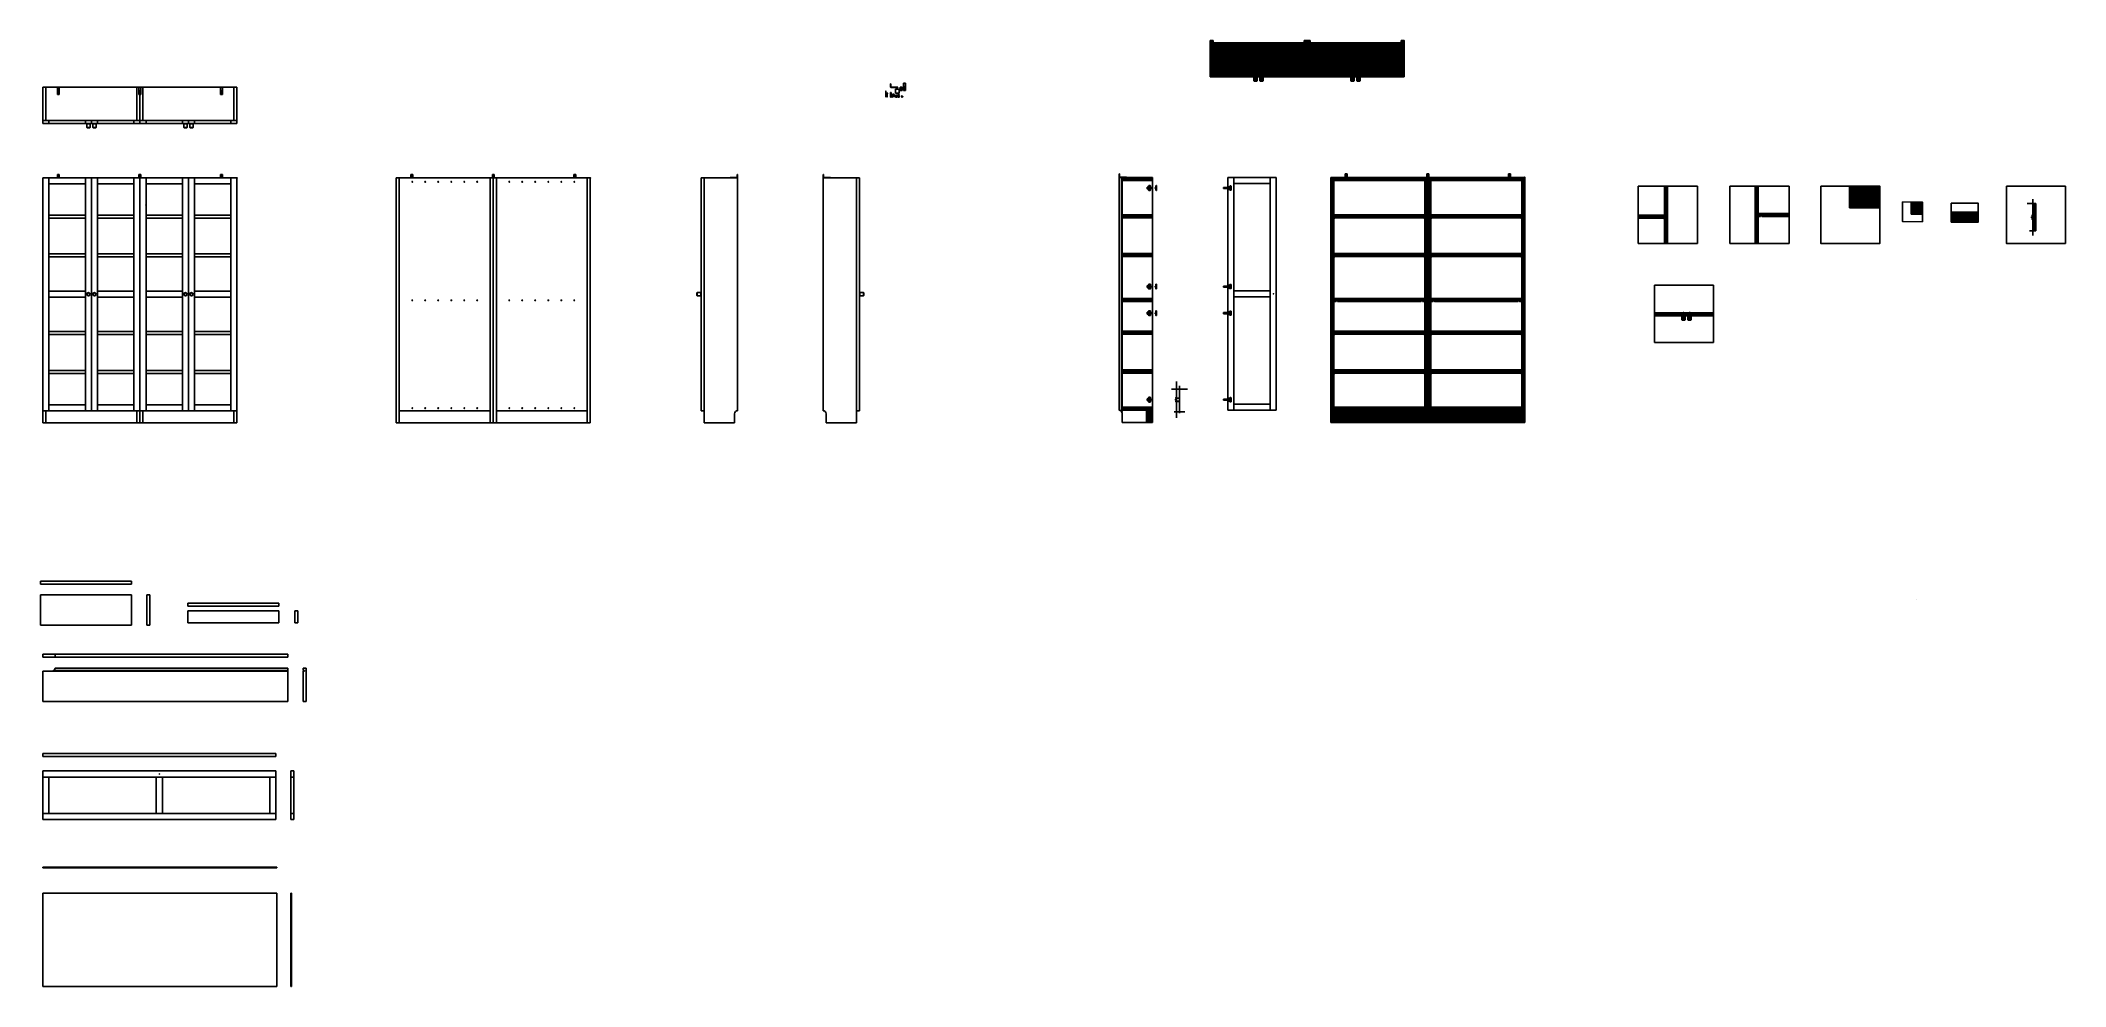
# Model space of a CAD drawing. Header units: centimetres. Extents: x 2056 to 3726, y 479 to 1259.
import ezdxf

# ---------------------------------------------------------------- set-up
doc = ezdxf.new("R2010")
doc.units = ezdxf.units.CM
doc.linetypes.add('CENTER2', pattern=[1.125, 0.75, -0.125, 0.125, -0.125])
doc.linetypes.add('PDF_IMPORT', pattern=[1, 0.8, -0.2])
doc.layers.get('0').update_dxf_attribs({"color": 6})
doc.layers.add('A-FURN', color=94, linetype='Continuous')
doc.layers.add('ferramenta', color=211, linetype='Continuous')

# ---------------------------------------------------------------- blocks, each defined once
blk = doc.blocks.new('scrivania vite 3')
at = {"layer": 'ferramenta'}
for p, q in [((-0.12, 1.52), (-0.12, 1.6)), ((-0.12, 1.6), (0.12, 1.6)), ((-0.12, 1.52), (0.12, 1.52)), ((-0.11, 0.45), (-0.11, 1.31)), ((-0.11, 1.31), (0.11, 1.31)), ((-0.11, 1.28), (-0.01, 1.28)), ((-0.11, 0.42), (-0.11, 0.45)), ((-0.11, 0.45), (0.11, 0.45)), ((-0.11, 0.42), (0.11, 0.42)), ((-0.1, 0.35), (-0.07, 0.37)), ((-0.1, 0.35), (-0.06, 0.34)), ((-0.1, 0.28), (-0.07, 0.3)), ((-0.1, 0.28), (-0.06, 0.28)), ((-0.1, 0.22), (-0.07, 0.24)), ((-0.1, 0.22), (-0.06, 0.22)), ((-0.1, 0.16), (-0.07, 0.18)), ((-0.1, 0.16), (-0.06, 0.16)), ((-0.1, 0.11), (-0.07, 0.13)), ((-0.1, 0.11), (-0.06, 0.1)), ((-0.1, 0.06), (-0.07, 0.07)), ((-0.1, 0.06), (-0.06, 0.05)), ((-0.09, 1.28), (-0.09, 0.45)), ((-0.07, 1.31), (-0.07, 1.52)), ((-0.07, 0.36), (-0.07, 0.42)), ((0.06, 0.39), (-0.07, 0.37)), ((-0.07, 0.3), (-0.07, 0.34)), ((0.06, 0.33), (-0.07, 0.3)), ((-0.07, 0.24), (-0.07, 0.28)), ((0.06, 0.26), (-0.07, 0.24)), ((-0.07, 0.18), (-0.07, 0.22)), ((0.06, 0.21), (-0.07, 0.18)), ((-0.07, 0.12), (-0.07, 0.16)), ((0.06, 0.15), (-0.07, 0.13)), ((-0.07, 0.07), (-0.07, 0.11)), ((0.06, 0.1), (-0.07, 0.07)), ((-0.07, 0.05), (-0.07, 0.02)), ((-0.07, 0.02), (0.07, 0.02)), ((0.06, 0.36), (-0.06, 0.34)), ((0.06, 0.3), (-0.06, 0.28)), ((0.06, 0.24), (-0.06, 0.22)), ((0.06, 0.18), (-0.06, 0.16)), ((0.06, 0.12), (-0.06, 0.1)), ((0.06, 0.07), (-0.06, 0.05)), ((-0.01, 1.28), (-0.01, 0.45)), ((0.01, 1.28), (0.11, 1.28)), ((0.01, 1.28), (0.01, 0.45)), ((0.1, 0.38), (0.06, 0.39)), ((0.1, 0.38), (0.06, 0.36)), ((0.1, 0.32), (0.06, 0.33)), ((0.1, 0.32), (0.06, 0.3)), ((0.1, 0.26), (0.06, 0.24)), ((0.1, 0.26), (0.06, 0.26)), ((0.1, 0.2), (0.06, 0.21)), ((0.1, 0.2), (0.06, 0.18)), ((0.1, 0.14), (0.06, 0.15)), ((0.1, 0.14), (0.06, 0.12)), ((0.1, 0.09), (0.06, 0.1)), ((0.1, 0.09), (0.06, 0.07)), ((0.07, 1.31), (0.07, 1.52)), ((0.07, 0.39), (0.07, 0.42)), ((0.07, 0.32), (0.07, 0.37)), ((0.07, 0.26), (0.07, 0.31)), ((0.07, 0.2), (0.07, 0.24)), ((0.07, 0.15), (0.07, 0.19)), ((0.07, 0.1), (0.07, 0.13)), ((0.07, 0.08), (0.07, 0.02)), ((0.09, 1.28), (0.09, 0.45)), ((0.11, 0.45), (0.11, 1.31)), ((0.11, 0.42), (0.11, 0.45)), ((0.12, 1.52), (0.12, 1.6))]:
    blk.add_line(p, q, dxfattribs=at)
blk.add_arc((0, 0.06), 0.0634, 217.38865, 322.61135, dxfattribs=at)

msp = doc.modelspace()

# ---------------------------------------------------------------- hatches: boundary and pattern name
at = {"layer": 'A-FURN'}
h = msp.add_hatch(dxfattribs=at)
h.set_pattern_fill('ANSI31', color=253, scale=0.27, angle=118)
h.paths.add_polyline_path([(3277.1, 1045), (3275.3, 1045), (3275.3, 1044), (3277.1, 1044)])
h.paths.add_polyline_path([(3204, 1045), (3202.1, 1045), (3202.1, 1044), (3204, 1044)])
h.paths.add_polyline_path([(3197.1, 1045), (3197.1, 1045), (3195.3, 1045), (3195.3, 1044), (3197.1, 1044)])
h.paths.add_polyline_path([(3124, 1045), (3122.1, 1045), (3122.1, 1045), (3122.1, 1044), (3124, 1044)], flags=17)
h.paths.add_polyline_path([(3474, 1115), (3472.2, 1115), (3472.2, 1115), (3472.2, 1114), (3474, 1114)], flags=17)
h.paths.add_polyline_path([(3497.5, 1116.5), (3472.2, 1116.5), (3472.2, 1115.5), (3475.2, 1115.5), (3475.2, 1114), (3497.5, 1114)])
h.paths.add_polyline_path([(3472.2, 1139), (3469.7, 1139), (3469.7, 1091.9), (3472.2, 1091.9), (3472.2, 1115), (3472.2, 1115), (3471.3, 1115), (3471.3, 1115.5), (3472.2, 1115.5), (3472.2, 1116.5)])
h.paths.add_polyline_path([(3572.4, 1123.6), (3552.4, 1123.6), (3552.4, 1121.1), (3572.4, 1121.1)])
h.paths.add_polyline_path([(3552.4, 1123.6), (3547.4, 1123.6), (3547.4, 1121.1), (3552.4, 1121.1)])
h.paths.add_polyline_path([(3549.9, 1127.2), (3549, 1127.2), (3549, 1127.7), (3549.9, 1127.7), (3549.9, 1128.9), (3548.8, 1128.9), (3548.8, 1129.5), (3549.9, 1129.5), (3549.9, 1139), (3547.4, 1139), (3547.4, 1123.6), (3549.9, 1123.6)])
h.paths.add_polyline_path([(3572.4, 1139), (3549.9, 1139), (3549.9, 1129.5), (3550.9, 1129.5), (3550.9, 1128.9), (3549.9, 1128.9), (3549.9, 1127.7), (3552.3, 1127.7), (3552.3, 1127.2), (3549.9, 1127.2), (3549.9, 1123.6), (3552.4, 1123.6), (3572.4, 1123.6)])
h.paths.add_polyline_path([(3411.8, 1028.9), (3409.1, 1028.9), (3409.3, 1028.7), (3411.6, 1028.7)])
h.paths.add_polyline_path([(3410.3, 1032.2), (3409.2, 1032.2), (3409.1, 1032), (3409.1, 1032), (3410.3, 1032)])
h.paths.add_polyline_path([(3411.7, 1032.2), (3410.6, 1032.2), (3410.6, 1032), (3411.8, 1032)])
h.paths.add_polyline_path([(3411.8, 1032), (3410.6, 1032), (3410.6, 1029.9), (3410.3, 1029.9), (3410.3, 1032), (3409.1, 1032), (3409.1, 1032), (3409.1, 1028.9), (3411.8, 1028.9)])
h.paths.add_polyline_path([(3415.3, 1032.2), (3414.2, 1032.2), (3414.1, 1032), (3415.3, 1032)])
h.paths.add_polyline_path([(3416.7, 1032.2), (3415.6, 1032.2), (3415.6, 1032), (3416.8, 1032)])
h.paths.add_polyline_path([(3416.8, 1032), (3415.6, 1032), (3415.6, 1029.9), (3415.3, 1029.9), (3415.3, 1032), (3414.1, 1032), (3414.1, 1028.9), (3416.8, 1028.9)])
h.paths.add_polyline_path([(3416.8, 1028.9), (3414.1, 1028.9), (3414.3, 1028.7), (3416.6, 1028.7)])
h.paths.add_polyline_path([(3600.6, 1123.2), (3599.5, 1123.2), (3599.5, 1123.8), (3600.6, 1123.8), (3600.6, 1125.9), (3598.1, 1125.9), (3598.1, 1116), (3600.6, 1116), (3600.6, 1118.2), (3599.5, 1118.2), (3599.5, 1118.8), (3600.6, 1118.8)])
h.paths.add_polyline_path([(3607.5, 1125.8), (3600.6, 1125.9), (3600.6, 1123.8), (3601.7, 1123.8), (3601.7, 1123.2), (3600.6, 1123.2), (3600.6, 1118.8), (3601.7, 1118.8), (3601.7, 1118.2), (3600.6, 1118.2), (3600.6, 1116), (3600.6, 1116), (3607.5, 1116)])
h.paths.add_polyline_path([(3653.6, 1117.1), (3643.1, 1117.1), (3643.1, 1117.1), (3643.1, 1116.2), (3643, 1115.9), (3642.9, 1116.2), (3642.9, 1117.1), (3631.3, 1117.1), (3631.3, 1109.4), (3653.6, 1109.4)])
h.paths.add_polyline_path([(3653.6, 1117.6), (3643.1, 1117.6), (3643.1, 1117.1), (3653.6, 1117.1)])
h.paths.add_polyline_path([(3642.9, 1117.6), (3631.3, 1117.6), (3631.3, 1117.1), (3642.9, 1117.1)])
h.paths.add_polyline_path([(3415.3, 1034.7), (3413, 1034.7), (3413, 1032.2), (3415.3, 1032.2)])
h.paths.add_polyline_path([(3418, 1034.7), (3415.6, 1034.7), (3415.6, 1032.2), (3418, 1032.2)])
h.paths.add_polyline_path([(3397.2, 1139), (3394.7, 1139), (3394.7, 1112.7), (3395.3, 1112.7), (3395.3, 1112.4), (3394.7, 1112.4), (3394.7, 1091.9), (3397.2, 1091.9)])
h.paths.add_polyline_path([(3394.7, 1115.1), (3373.2, 1115.1), (3373.2, 1112.6), (3394.1, 1112.6), (3394.2, 1112.8), (3394.2, 1113.3), (3394.6, 1113.3), (3394.6, 1112.8), (3394.7, 1112.6), (3394.7, 1112.6), (3394.7, 1112.7)])
h.paths.add_polyline_path([(3410.3, 1034.7), (3408, 1034.7), (3408, 1032.2), (3410.3, 1032.2)])
h.paths.add_polyline_path([(3413, 1034.7), (3410.6, 1034.7), (3410.6, 1032.2), (3413, 1032.2)])
h.paths.add_polyline_path([(3408, 1034.7), (3386.6, 1034.7), (3386.6, 1032.2), (3408, 1032.2)])
h.paths.add_polyline_path([(3435.2, 1034.7), (3418, 1034.7), (3418, 1032.2), (3435.2, 1032.2)])
h.paths.add_polyline_path([(3197.1, 1146.3), (3122.1, 1146.3), (3122.1, 1143.8), (3197.1, 1143.8)])
h.paths.add_polyline_path([(3197.1, 1115.5), (3122.1, 1115.5), (3122.1, 1113), (3122.2, 1113), (3122.3, 1113.1), (3122.3, 1113.7), (3122.7, 1113.7), (3122.7, 1113.1), (3122.8, 1113), (3196.5, 1113), (3196.6, 1113.1), (3196.6, 1113.7), (3197, 1113.7), (3197, 1113.1), (3197.1, 1113), (3197.1, 1113)])
h.paths.add_polyline_path([(3277.1, 1146.3), (3202.1, 1146.3), (3202.1, 1143.8), (3277.1, 1143.8)])
h.paths.add_polyline_path([(3276.6, 1113.7), (3277, 1113.7), (3277, 1113.1), (3277.1, 1113), (3277.1, 1113), (3277.1, 1113), (3277.1, 1115.5), (3202.1, 1115.5), (3202.1, 1113), (3202.2, 1113), (3202.3, 1113.1), (3202.3, 1113.7), (3202.7, 1113.7), (3202.7, 1113.1), (3202.8, 1113), (3276.5, 1113), (3276.6, 1113.1)])
h.paths.add_polyline_path([(3277.1, 1083.5), (3202.1, 1083.5), (3202.1, 1080.9), (3202.3, 1081.1), (3202.3, 1081.7), (3202.7, 1081.7), (3202.7, 1081.1), (3202.8, 1081), (3276.5, 1081), (3276.6, 1081.1), (3276.6, 1081.7), (3277, 1081.7), (3277, 1081.1), (3277.1, 1081), (3277.1, 1081)])
h.paths.add_polyline_path([(3197.1, 1083.5), (3122.1, 1083.5), (3122.1, 1081), (3122.2, 1081), (3122.3, 1081.1), (3122.3, 1081.7), (3122.7, 1081.7), (3122.7, 1081.1), (3122.8, 1081), (3196.5, 1081), (3196.6, 1081.1), (3196.6, 1081.7), (3197, 1081.7), (3197, 1081.1), (3197.1, 1081), (3197.1, 1081)])
h.paths.add_polyline_path([(3194.1, 1045.5), (3197.1, 1045.5), (3197.1, 1046.5), (3122.1, 1046.5), (3122.1, 1045.5), (3125.2, 1045.5), (3125.2, 1044), (3194.1, 1044)])
h.paths.add_polyline_path([(3277.1, 1046.5), (3202.1, 1046.5), (3202.1, 1045.5), (3205.2, 1045.5), (3205.2, 1044), (3274.1, 1044), (3274.1, 1045.5), (3277.1, 1045.5)])
h.paths.add_polyline_path([(3197.1, 1019.5), (3122.1, 1019.5), (3122.1, 1017), (3122.2, 1017), (3122.3, 1017.1), (3122.3, 1017.7), (3122.7, 1017.7), (3122.7, 1017.1), (3122.8, 1017), (3196.5, 1017), (3196.6, 1017.1), (3196.6, 1017.7), (3197, 1017.7), (3197, 1017.1), (3197.1, 1017), (3197.1, 1017)])
h.paths.add_polyline_path([(3277.1, 1019.5), (3202.1, 1019.5), (3202.1, 1017), (3202.2, 1017), (3202.3, 1017.1), (3202.3, 1017.7), (3202.7, 1017.7), (3202.7, 1017.1), (3202.8, 1017), (3276.5, 1017), (3276.6, 1017.1), (3276.6, 1017.7), (3277, 1017.7), (3277, 1017.1), (3277.1, 1017)])
h.paths.add_polyline_path([(3197.1, 987.5), (3122.1, 987.5), (3122.1, 985), (3122.2, 985), (3122.3, 985.1), (3122.3, 985.7), (3122.7, 985.7), (3122.7, 985.1), (3122.8, 985), (3196.5, 985), (3196.6, 985.1), (3196.6, 985.7), (3197, 985.7), (3197, 985.1), (3197.1, 985)])
h.paths.add_polyline_path([(3277.1, 987.5), (3202.1, 987.5), (3202.1, 985), (3202.2, 985), (3202.3, 985.1), (3202.3, 985.7), (3202.7, 985.7), (3202.7, 985.1), (3202.8, 985), (3276.5, 985), (3276.6, 985.1), (3276.6, 985.7), (3277, 985.7), (3277, 985.1), (3277.1, 985)])
h.paths.add_polyline_path([(3197.1, 955.2), (3196.1, 955.2), (3196.1, 955.8), (3197.1, 955.8), (3197.1, 956.8), (3122.1, 956.8), (3122.1, 955.8), (3123.2, 955.8), (3123.2, 955.2), (3122.1, 955.2), (3122.1, 954.3), (3197.1, 954.3)])
h.paths.add_polyline_path([(3277.1, 956.8), (3202.1, 956.8), (3202.1, 955.8), (3203.2, 955.8), (3203.2, 955.2), (3202.1, 955.2), (3202.1, 954.3), (3277.1, 954.3), (3277.1, 955.2), (3276.1, 955.2), (3276.1, 955.8), (3277.1, 955.8)])
h.paths.add_polyline_path([(3197.1, 951.5), (3196.1, 951.5), (3196.1, 952.1), (3197.1, 952.1), (3197.1, 954.3), (3122.1, 954.3), (3122.1, 952.1), (3123.2, 952.1), (3123.2, 951.5), (3122.1, 951.5), (3122.1, 947.1), (3123.2, 947.1), (3123.2, 946.5), (3122.1, 946.5), (3122.1, 944.3), (3122.1, 944.3), (3197.1, 944.3), (3197.1, 946.5), (3196.1, 946.5), (3196.1, 947.1), (3197.1, 947.1)])
h.paths.add_polyline_path([(2972.6, 987.5), (2947.6, 987.5), (2947.6, 985), (2972.6, 985)])
h.paths.add_polyline_path([(2972.6, 1019.5), (2947.6, 1019.5), (2947.6, 1017), (2972.6, 1017)])
h.paths.add_polyline_path([(2972.6, 956.8), (2947.6, 956.8), (2947.6, 955.6), (2947.6, 955.6), (2948.5, 955.6), (2948.8, 955.5), (2948.5, 955.4), (2947.6, 955.4), (2947.6, 954.3), (2972.6, 954.3)])
h.paths.add_polyline_path([(2972.6, 954.3), (2970.2, 954.3), (2970.2, 944.3), (2972.6, 944.3)])
h.paths.add_polyline_path([(2970.2, 954.3), (2967.7, 954.3), (2967.7, 944.3), (2970.2, 944.3)])
h.paths.add_polyline_path([(2947.6, 958.3), (2947.1, 958.3), (2947.1, 955.6), (2947.6, 955.6)])
h.paths.add_polyline_path([(2947.6, 955.4), (2947.1, 955.4), (2947.1, 953.3), (2947.6, 953.3)])
h.paths.add_polyline_path([(2972.6, 1083.5), (2947.6, 1083.5), (2947.6, 1081), (2972.6, 1081)])
h.paths.add_polyline_path([(2972.6, 1046.5), (2947.6, 1046.5), (2947.6, 1045.4), (2948.5, 1045.4), (2948.8, 1045.3), (2948.5, 1045.2), (2947.6, 1045.2), (2947.6, 1044), (2972.6, 1044)])
h.paths.add_polyline_path([(2972.6, 1115.5), (2947.6, 1115.5), (2947.6, 1113), (2972.6, 1113)])
h.paths.add_polyline_path([(2972.6, 1146.3), (2947.6, 1146.3), (2947.6, 1145.1), (2947.6, 1145.1), (2948.5, 1145.1), (2948.8, 1145), (2948.5, 1144.9), (2947.6, 1144.9), (2947.6, 1143.8), (2972.6, 1143.8)])
h.paths.add_polyline_path([(2947.6, 1146.3), (2947.1, 1146.3), (2947.1, 1145.1), (2947.6, 1145.1)])
h.paths.add_polyline_path([(3199.6, 1146.3), (3198.8, 1146.3), (3197.1, 1146.3), (3197.1, 1143.8), (3197.1, 1113), (3197.7, 1113), (3197.7, 1112.8), (3197.1, 1112.8), (3197.1, 1081), (3197.7, 1081), (3197.7, 1080.8), (3197.1, 1080.8), (3197.1, 1045.5), (3198, 1045.5), (3198, 1045), (3197.1, 1045), (3197.1, 1017), (3197.7, 1017), (3197.7, 1016.8), (3197.1, 1016.8), (3197.1, 985), (3197.7, 985), (3197.7, 984.8), (3197.1, 984.8), (3197.1, 955.8), (3198.2, 955.8), (3198.2, 955.2), (3197.1, 955.2), (3197.1, 954.3), (3197.1, 952.1), (3198.2, 952.1), (3198.2, 951.5), (3197.1, 951.5), (3197.1, 947.1), (3198.2, 947.1), (3198.2, 946.5), (3197.1, 946.5), (3197.1, 944.3), (3199.6, 944.3)])
h.paths.add_polyline_path([(3022.6, 1256.6), (3021.5, 1256.6), (3021.5, 1257.2), (3022.6, 1257.2), (3022.6, 1259.1), (3020.1, 1259.1), (3020.1, 1231.6), (3022.6, 1231.6), (3022.6, 1235.2), (3021.7, 1235.2), (3021.7, 1235.7), (3022.6, 1235.7), (3022.6, 1236.9), (3021.5, 1236.9), (3021.5, 1237.5), (3022.6, 1237.5), (3022.6, 1250.8), (3021.5, 1250.8), (3021.5, 1251.4), (3022.6, 1251.4), (3022.6, 1252.6), (3021.7, 1252.6), (3021.7, 1253.1), (3022.6, 1253.1)])
h.paths.add_polyline_path([(3025.1, 1231.6), (3020.1, 1231.6), (3020.1, 1229.1), (3025.1, 1229.1)])
h.paths.add_polyline_path([(3055.1, 1231.6), (3025.1, 1231.6), (3025.1, 1229.1), (3055.1, 1229.1)])
h.paths.add_polyline_path([(3057.4, 1231.6), (3055.1, 1231.6), (3055.1, 1229.1), (3057.4, 1229.1)])
h.paths.add_polyline_path([(3060.1, 1231.6), (3057.7, 1231.6), (3057.7, 1229.1), (3060.1, 1229.1)])
h.paths.add_polyline_path([(3062.4, 1231.6), (3060.1, 1231.6), (3060.1, 1229.1), (3062.4, 1229.1)])
h.paths.add_polyline_path([(3065.1, 1231.6), (3062.7, 1231.6), (3062.7, 1229.1), (3065.1, 1229.1)])
h.paths.add_polyline_path([(3095.1, 1231.6), (3065.1, 1231.6), (3065.1, 1229.1), (3095.1, 1229.1)])
h.paths.add_polyline_path([(3100.1, 1231.6), (3095.1, 1231.6), (3095.1, 1229.1), (3100.1, 1229.1)])
h.paths.add_polyline_path([(3105.1, 1231.6), (3100.1, 1231.6), (3100.1, 1229.1), (3105.1, 1229.1)])
h.paths.add_polyline_path([(3102.6, 1235.2), (3101.7, 1235.2), (3101.7, 1235.7), (3102.6, 1235.7), (3102.6, 1236.9), (3101.5, 1236.9), (3101.5, 1237.5), (3102.6, 1237.5), (3102.6, 1250.8), (3101.5, 1250.8), (3101.5, 1251.4), (3102.6, 1251.4), (3102.6, 1252.6), (3101.7, 1252.6), (3101.7, 1253.1), (3102.6, 1253.1), (3102.6, 1256.6), (3101.5, 1256.6), (3101.5, 1257.2), (3102.6, 1257.2), (3102.6, 1259.1), (3100.1, 1259.1), (3100.1, 1231.6), (3100.1, 1231.6), (3102.6, 1231.6)])
h.paths.add_polyline_path([(3100.1, 1259.1), (3097.6, 1259.1), (3097.6, 1257.2), (3098.6, 1257.2), (3098.6, 1256.6), (3097.6, 1256.6), (3097.6, 1253.1), (3098.4, 1253.1), (3098.4, 1252.6), (3097.6, 1252.6), (3097.6, 1251.4), (3098.6, 1251.4), (3098.6, 1250.8), (3097.6, 1250.8), (3097.6, 1237.5), (3098.6, 1237.5), (3098.6, 1236.9), (3097.6, 1236.9), (3097.6, 1235.7), (3098.4, 1235.7), (3098.4, 1235.2), (3097.6, 1235.2), (3097.6, 1231.6), (3100.1, 1231.6)])
h.paths.add_polyline_path([(3033.2, 1257.1), (3021.6, 1257.1), (3021.6, 1256.6), (3033.2, 1256.6)])
h.paths.add_polyline_path([(3043.9, 1257.1), (3033.4, 1257.1), (3033.4, 1256.6), (3043.9, 1256.6)], flags=17)
h.paths.add_polyline_path([(3054.6, 1257.1), (3044.1, 1257.1), (3044.1, 1256.6), (3054.6, 1256.6)], flags=17)
h.paths.add_polyline_path([(3065.4, 1257.1), (3054.8, 1257.1), (3054.8, 1256.6), (3065.4, 1256.6)], flags=17)
h.paths.add_polyline_path([(3076.1, 1257.1), (3065.6, 1257.1), (3065.6, 1256.6), (3076.1, 1256.6)], flags=17)
h.paths.add_polyline_path([(3086.8, 1257.1), (3076.3, 1257.1), (3076.3, 1256.6), (3086.8, 1256.6)], flags=17)
h.paths.add_polyline_path([(3098.6, 1257.1), (3087, 1257.1), (3087, 1256.6), (3098.6, 1256.6)])
h.paths.add_polyline_path([(3113.2, 1257.1), (3101.6, 1257.1), (3101.6, 1256.6), (3113.2, 1256.6)])
h.paths.add_polyline_path([(3123.9, 1257.1), (3113.4, 1257.1), (3113.4, 1256.6), (3123.9, 1256.6)], flags=17)
h.paths.add_polyline_path([(3134.6, 1257.1), (3124.1, 1257.1), (3124.1, 1256.6), (3134.6, 1256.6)], flags=17)
h.paths.add_polyline_path([(3145.4, 1257.1), (3134.8, 1257.1), (3134.8, 1256.6), (3145.4, 1256.6)], flags=17)
h.paths.add_polyline_path([(3156.1, 1257.1), (3145.6, 1257.1), (3145.6, 1256.6), (3156.1, 1256.6)], flags=17)
h.paths.add_polyline_path([(3166.8, 1257.1), (3156.3, 1257.1), (3156.3, 1256.6), (3166.8, 1256.6)], flags=17)
h.paths.add_polyline_path([(3178.6, 1257.1), (3167, 1257.1), (3167, 1256.6), (3178.6, 1256.6)])
h.paths.add_polyline_path([(3180.1, 1259.1), (3177.6, 1259.1), (3177.6, 1257.2), (3178.6, 1257.2), (3178.6, 1256.6), (3177.6, 1256.6), (3177.6, 1253.1), (3178.4, 1253.1), (3178.4, 1252.6), (3177.6, 1252.6), (3177.6, 1251.4), (3177.6, 1251.4), (3178.6, 1251.4), (3178.6, 1250.8), (3177.6, 1250.8), (3177.6, 1237.5), (3178.6, 1237.5), (3178.6, 1236.9), (3177.6, 1236.9), (3177.6, 1235.7), (3178.4, 1235.7), (3178.4, 1235.2), (3177.6, 1235.2), (3177.6, 1231.6), (3180.1, 1231.6)])
h.paths.add_polyline_path([(3180.1, 1231.6), (3177.6, 1231.6), (3175.1, 1231.6), (3175.1, 1229.1), (3180.1, 1229.1)])
h.paths.add_polyline_path([(3175.1, 1231.6), (3145.1, 1231.6), (3145.1, 1229.1), (3175.1, 1229.1)])
h.paths.add_polyline_path([(3145.1, 1231.6), (3142.7, 1231.6), (3142.7, 1229.1), (3145.1, 1229.1)])
h.paths.add_polyline_path([(3142.4, 1231.6), (3140.1, 1231.6), (3140.1, 1229.1), (3142.4, 1229.1)])
h.paths.add_polyline_path([(3140.1, 1231.6), (3137.7, 1231.6), (3137.7, 1229.1), (3140.1, 1229.1)])
h.paths.add_polyline_path([(3137.4, 1231.6), (3135.1, 1231.6), (3135.1, 1229.1), (3137.4, 1229.1)])
h.paths.add_polyline_path([(3135.1, 1231.6), (3105.1, 1231.6), (3105.1, 1229.1), (3135.1, 1229.1)])
h.paths.add_polyline_path([(3097.6, 1250.8), (3096.5, 1250.8), (3096.5, 1251.4), (3097.6, 1251.4), (3097.6, 1252.6), (3095.2, 1252.6), (3095.2, 1253.1), (3097.6, 1253.1), (3097.6, 1256.6), (3087, 1256.6), (3087, 1255.7), (3086.9, 1255.4), (3086.9, 1255.4), (3086.9, 1255.7), (3086.9, 1257.2), (3086.8, 1257.2), (3086.8, 1256.6), (3076.3, 1256.6), (3076.3, 1256.6), (3076.3, 1255.7), (3076.2, 1255.4), (3076.1, 1255.7), (3076.1, 1256.6), (3065.6, 1256.6), (3065.6, 1255.7), (3065.5, 1255.4), (3065.5, 1255.4), (3065.5, 1255.7), (3065.5, 1257.2), (3065.4, 1257.2), (3065.4, 1256.6), (3054.8, 1256.6), (3054.8, 1256.6), (3054.8, 1255.7), (3054.7, 1255.4), (3054.6, 1255.7), (3054.6, 1256.6), (3044.1, 1256.6), (3044.1, 1255.7), (3044, 1255.4), (3044, 1255.4), (3044, 1255.7), (3044, 1257.2), (3043.9, 1257.2), (3043.9, 1256.6), (3033.4, 1256.6), (3033.4, 1256.6), (3033.4, 1255.7), (3033.3, 1255.4), (3033.2, 1255.7), (3033.2, 1256.6), (3022.6, 1256.6), (3022.6, 1253.1), (3025, 1253.1), (3025, 1252.6), (3022.6, 1252.6), (3022.6, 1251.4), (3023.6, 1251.4), (3023.6, 1250.8), (3022.6, 1250.8), (3022.6, 1237.5), (3023.6, 1237.5), (3023.6, 1236.9), (3022.6, 1236.9), (3022.6, 1235.7), (3025, 1235.7), (3025, 1235.2), (3022.6, 1235.2), (3022.6, 1231.6), (3025.1, 1231.6), (3055.1, 1231.6), (3057.2, 1231.6), (3057.2, 1231.7), (3057.2, 1231.7, -0.08048), (3057.9, 1231.7), (3058, 1231.7), (3062.2, 1231.6), (3062.2, 1231.7), (3062.2, 1231.7, -0.08048), (3062.9, 1231.7), (3063, 1231.7), (3097.6, 1231.7), (3097.6, 1235.2), (3095.2, 1235.2), (3095.2, 1235.7), (3097.6, 1235.7), (3097.6, 1236.9), (3096.5, 1236.9), (3096.5, 1237.5), (3097.6, 1237.5)])
h.paths.add_polyline_path([(3177.6, 1250.8), (3176.5, 1250.8), (3176.5, 1251.4), (3177.6, 1251.4), (3177.6, 1252.6), (3175.2, 1252.6), (3175.2, 1253.1), (3177.6, 1253.1), (3177.6, 1256.6), (3167, 1256.6), (3167, 1255.7), (3166.9, 1255.4), (3166.9, 1255.4), (3166.9, 1255.7), (3166.9, 1257.2), (3166.8, 1257.2), (3166.8, 1256.6), (3156.3, 1256.6), (3156.3, 1256.6), (3156.3, 1255.7), (3156.2, 1255.4), (3156.1, 1255.7), (3156.1, 1256.6), (3145.6, 1256.6), (3145.6, 1255.7), (3145.5, 1255.4), (3145.4, 1255.7), (3145.4, 1256.6), (3134.8, 1256.6), (3134.8, 1256.6), (3134.8, 1255.7), (3134.7, 1255.4), (3134.6, 1255.7), (3134.6, 1256.6), (3124.1, 1256.6), (3124.1, 1255.7), (3124, 1255.4), (3123.9, 1255.7), (3123.9, 1256.6), (3113.4, 1256.6), (3113.4, 1256.6), (3113.4, 1255.7), (3113.3, 1255.4), (3113.2, 1255.7), (3113.2, 1256.6), (3102.6, 1256.6), (3102.6, 1253.1), (3105, 1253.1), (3105, 1252.6), (3102.6, 1252.6), (3102.6, 1251.4), (3103.6, 1251.4), (3103.6, 1250.8), (3102.6, 1250.8), (3102.6, 1237.5), (3103.6, 1237.5), (3103.6, 1236.9), (3102.6, 1236.9), (3102.6, 1235.7), (3105, 1235.7), (3105, 1235.2), (3102.6, 1235.2), (3102.6, 1231.6), (3137.2, 1231.6), (3137.2, 1231.7), (3137.2, 1231.7, -0.08048), (3137.9, 1231.7), (3138, 1231.7), (3142.2, 1231.6), (3142.2, 1231.7), (3142.2, 1231.7, -0.08048), (3142.9, 1231.7), (3143, 1231.7), (3177.6, 1231.6), (3177.6, 1235.2), (3175.2, 1235.2), (3175.2, 1235.7), (3177.6, 1235.7), (3177.6, 1236.9), (3177.6, 1236.9), (3176.5, 1236.9), (3176.5, 1237.5), (3177.6, 1237.5)])
h.paths.add_polyline_path([(3166.8, 1255.7), (3166.8, 1256.6), (3166.8, 1257.2), (3166.8, 1255.7)], flags=16)
h = msp.add_hatch(dxfattribs=at)
h.set_pattern_fill('ANSI31', color=253, scale=0.27, angle=118)
h.paths.add_polyline_path([(2947.6, 1144.9), (2947.6, 1144.9), (2947.1, 1144.9), (2947.1, 1081), (2947.6, 1081)])
h = msp.add_hatch(dxfattribs=at)
h.set_pattern_fill('ANSI31', color=253, scale=0.27, angle=118)
h.paths.add_polyline_path([(3122.1, 1080.8), (3121.6, 1080.8), (3121.6, 1081), (3122.1, 1081), (3122.1, 1083.5), (3119.6, 1083.5), (3119.6, 1046.5), (3122.1, 1046.5)])
h.paths.add_polyline_path([(3122.1, 1146.3), (3119.6, 1146.3), (3119.6, 1083.5), (3122.1, 1083.5), (3122.1, 1112.8), (3121.6, 1112.8), (3121.6, 1113), (3122.1, 1113)])
h.paths.add_polyline_path([(3122.1, 984.8), (3122.1, 984.8), (3121.6, 984.8), (3121.6, 985), (3122.1, 985), (3122.1, 1016.8), (3121.6, 1016.8), (3121.6, 1017), (3122.1, 1017), (3122.1, 1045), (3121.3, 1045), (3121.3, 1045.5), (3122.1, 1045.5), (3122.1, 1046.5), (3119.6, 1046.5), (3119.6, 944.3), (3122.1, 944.3), (3122.1, 946.5), (3121.1, 946.5), (3121.1, 947.1), (3122.1, 947.1), (3122.1, 951.5), (3121.1, 951.5), (3121.1, 952.1), (3122.1, 952.1), (3122.1, 955.2), (3122.1, 955.2), (3121.1, 955.2), (3121.1, 955.8), (3122.1, 955.8)])
h = msp.add_hatch(dxfattribs=at)
h.set_pattern_fill('ANSI31', color=253, scale=0.27, angle=118)
h.paths.add_polyline_path([(3202.1, 984.8), (3201.6, 984.8), (3201.6, 985), (3202.1, 985), (3202.1, 987.5), (3199.6, 987.5), (3199.6, 944.3), (3202.1, 944.3), (3202.1, 946.5), (3201.1, 946.5), (3201.1, 947.1), (3202.1, 947.1), (3202.1, 951.5), (3201.1, 951.5), (3201.1, 952.1), (3202.1, 952.1), (3202.1, 955.2), (3202.1, 955.2), (3201.1, 955.2), (3201.1, 955.8), (3202.1, 955.8)])
h.paths.add_polyline_path([(3202.1, 1016.8), (3201.6, 1016.8), (3201.6, 1017), (3202.1, 1017), (3202.1, 1045), (3201.3, 1045), (3201.3, 1045.5), (3202.1, 1045.5), (3202.1, 1046.5), (3199.6, 1047.3), (3199.6, 987.5), (3202.1, 987.5)])
h.paths.add_polyline_path([(3202.1, 1080.8), (3201.6, 1080.8), (3201.6, 1081), (3202.1, 1081), (3202.1, 1083.5), (3199.6, 1083.5), (3199.6, 1047.3), (3202.1, 1046.5)])
h.paths.add_polyline_path([(3202.1, 1112.8), (3201.6, 1112.8), (3201.6, 1113), (3202.1, 1113), (3202.1, 1146.3), (3199.6, 1146.3), (3199.6, 1083.5), (3202.1, 1083.5)])
h = msp.add_hatch(dxfattribs=at)
h.set_pattern_fill('ANSI31', color=253, scale=0.27, angle=118)
h.paths.add_polyline_path([(3279.6, 1045.3), (3277.1, 1060.1), (3277.1, 1045.5), (3278, 1045.5), (3278, 1045), (3277.1, 1045), (3277.1, 1019.5), (3279.6, 1019.5)])
h.paths.add_polyline_path([(3279.6, 1115.5), (3277.1, 1115.5), (3277.1, 1113), (3277.7, 1113), (3277.7, 1112.7), (3277.1, 1112.7), (3277.1, 1081), (3277.7, 1081), (3277.7, 1080.7), (3277.1, 1080.7), (3277.1, 1060.1), (3279.6, 1045.3)])
h.paths.add_polyline_path([(3279.6, 1146.3), (3277.1, 1146.3), (3277.1, 1115.5), (3279.6, 1115.5)])
h = msp.add_hatch(dxfattribs=at)
h.set_pattern_fill('ANSI31', color=253, scale=0.27, angle=118)
h.paths.add_polyline_path([(3701.1, 1124.8), (3698.6, 1124.8), (3698.6, 1115.4), (3698.6, 1115), (3700.5, 1115), (3700.5, 1114.7), (3700.5, 1114.5), (3698.6, 1114.5), (3698.6, 1112.4), (3700.5, 1112.4), (3700.5, 1112.1), (3700.5, 1111.9), (3698.6, 1111.9), (3698.6, 1111.4), (3698.6, 1102.2), (3701.1, 1102.2)])
h = msp.add_hatch(dxfattribs=at)
h.set_pattern_fill('ANSI31', color=253, scale=0.27, angle=118)
h.paths.add_polyline_path([(2947.6, 987.5), (2947.1, 987.5), (2947.1, 958.4), (2947.6, 958.4)])
h.paths.add_polyline_path([(2947.6, 1017), (2947.1, 1017), (2947.1, 987.5), (2947.6, 987.5)])
h.paths.add_polyline_path([(2947.6, 1045.2), (2947.6, 1045.2), (2947.1, 1045.2), (2947.1, 1017), (2947.6, 1017)])
h.paths.add_polyline_path([(2947.6, 1081), (2947.1, 1081), (2947.1, 1045.4), (2947.6, 1045.4)])
h = msp.add_hatch(dxfattribs=at)
h.set_pattern_fill('ANSI31', color=253, scale=0.27, angle=118)
h.paths.add_polyline_path([(3279.6, 984.7), (3277.7, 984.7), (3277.1, 984.7), (3277.1, 955.8), (3278.2, 955.8), (3278.2, 955.2), (3277.1, 955.2), (3277.1, 952.1), (3278.2, 952.1), (3278.2, 951.5), (3277.1, 951.5), (3277.1, 947.1), (3278.2, 947.1), (3278.2, 946.5), (3277.1, 946.5), (3277.1, 944.3), (3279.6, 944.3)])
h.paths.add_polyline_path([(3279.6, 1019.5), (3277.1, 1019.5), (3277.1, 1017), (3277.7, 1017), (3277.7, 1016.7), (3277.1, 1016.7), (3277.1, 985), (3277.7, 985), (3277.7, 984.7), (3279.6, 984.7)])
h = msp.add_hatch(dxfattribs=at)
h.set_pattern_fill('ANSI31', color=253, scale=0.27, angle=118)
h.paths.add_polyline_path([(3202.1, 944.3), (3202.1, 946.5), (3201.1, 946.5), (3201.1, 947.1), (3202.1, 947.1), (3202.1, 951.5), (3201.1, 951.5), (3201.1, 952.1), (3202.1, 952.1), (3202.1, 955.2), (3202.1, 955.2), (3201.1, 955.2), (3201.1, 955.6), (3201.1, 955.7), (3201.1, 955.3), (3201.2, 955.3), (3203, 955.3), (3203.1, 955.4), (3203.1, 955.7), (3203.2, 955.8), (3203.2, 955.2), (3202.1, 955.2), (3202.1, 954.3), (3277.1, 954.3), (3277.1, 952), (3278.2, 952), (3278.2, 951.5), (3277.1, 951.5), (3277.1, 947), (3278.2, 947), (3278.2, 946.5), (3277.1, 946.5), (3277.1, 944.3)])
h.paths.add_polyline_path([(3276.1, 947.1), (3276.1, 946.5), (3276.3, 946.5), (3276.2, 946.6), (3276.2, 946.9)], flags=16)
h.paths.add_polyline_path([(3201.1, 951.5), (3201.1, 952), (3203.1, 952), (3203.1, 951.5)], flags=16)
h.paths.add_polyline_path([(3203.1, 946.5), (3201.1, 946.5), (3201.1, 947), (3203.1, 947)], flags=16)
at = {"layer": 'ferramenta', "transparency": 33554687}
h = msp.add_hatch(dxfattribs=at)
h.set_pattern_fill('ANSI31', color=256, scale=0.27, angle=118)
h.paths.add_polyline_path([(3057.4, 1228.9), (3056.2, 1228.9), (3056.2, 1225.8), (3058.9, 1225.8), (3058.9, 1228.9), (3057.7, 1228.9), (3057.7, 1226.8), (3057.4, 1226.8)])
h.paths.add_polyline_path([(3057.4, 1229.1), (3056.3, 1229.1), (3056.2, 1228.9), (3057.4, 1228.9)])
h.paths.add_polyline_path([(3058.8, 1229.1), (3057.7, 1229.1), (3057.7, 1228.9), (3058.9, 1228.9)])
h.paths.add_polyline_path([(3058.9, 1225.8), (3056.2, 1225.8), (3056.4, 1225.6), (3058.7, 1225.6)])
h.paths.add_polyline_path([(3062.4, 1228.9), (3061.2, 1228.9), (3061.2, 1225.8), (3063.9, 1225.8), (3063.9, 1228.9), (3062.8, 1228.9), (3062.8, 1226.8), (3062.4, 1226.8)])
h.paths.add_polyline_path([(3062.4, 1229.1), (3061.3, 1229.1), (3061.2, 1228.9), (3062.4, 1228.9)])
h.paths.add_polyline_path([(3063.8, 1229.1), (3062.8, 1229.1), (3062.8, 1228.9), (3063.9, 1228.9)])
h.paths.add_polyline_path([(3063.9, 1225.8), (3061.2, 1225.8), (3061.4, 1225.6), (3063.7, 1225.6)])
h.paths.add_polyline_path([(3138.9, 1228.9), (3137.7, 1228.9), (3137.7, 1226.8), (3137.4, 1226.8), (3137.4, 1228.9), (3136.2, 1228.9), (3136.2, 1225.8), (3138.9, 1225.8)])
h.paths.add_polyline_path([(3137.4, 1229.1), (3136.3, 1229.1), (3136.2, 1228.9), (3137.4, 1228.9)])
h.paths.add_polyline_path([(3138.8, 1229.1), (3137.7, 1229.1), (3137.7, 1228.9), (3138.9, 1228.9)])
h.paths.add_polyline_path([(3138.9, 1225.8), (3136.2, 1225.8), (3136.4, 1225.6), (3138.7, 1225.6)])
h.paths.add_polyline_path([(3142.4, 1228.9), (3141.2, 1228.9), (3141.2, 1225.8), (3143.9, 1225.8), (3143.9, 1228.9), (3142.7, 1228.9), (3142.7, 1226.8), (3142.4, 1226.8)])
h.paths.add_polyline_path([(3142.4, 1229.1), (3141.3, 1229.1), (3141.2, 1228.9), (3142.4, 1228.9)])
h.paths.add_polyline_path([(3143.8, 1229.1), (3142.7, 1229.1), (3142.7, 1228.9), (3143.9, 1228.9)])
h.paths.add_polyline_path([(3143.9, 1225.8), (3141.2, 1225.8), (3141.4, 1225.6), (3143.7, 1225.6)])

# ---------------------------------------------------------------- linework, layer by layer
for p in [(2217.6, 1145.9), (2509, 1145.9), (3279.6, 1146.3)]:
    msp.add_point(p)
at = {"layer": 'A-FURN', "transparency": 33554687}
for p, q in [((3020.1, 1259.1), (3020.1, 1229.1)), ((3022.6, 1253.1), (3025, 1253.1)), ((3022.6, 1252.6), (3022.6, 1251.4)), ((3022.6, 1252.6), (3025, 1252.6)), ((3097.6, 1253.1), (3095.2, 1253.1)), ((3097.6, 1252.6), (3095.2, 1252.6)), ((3097.6, 1251.4), (3097.6, 1252.6)), ((3100.1, 1231.6), (3100.1, 1259.1)), ((3102.6, 1253.1), (3105, 1253.1)), ((3102.6, 1251.4), (3102.6, 1252.6)), ((3102.6, 1252.6), (3105, 1252.6)), ((3177.6, 1253.1), (3175.2, 1253.1)), ((3177.6, 1252.6), (3175.2, 1252.6)), ((3177.6, 1252.6), (3177.6, 1251.4)), ((3180.1, 1229.1), (3180.1, 1259.1)), ((3022.6, 1251.4), (3023.6, 1251.4)), ((3022.6, 1250.8), (3022.6, 1237.5)), ((3022.6, 1250.8), (3023.6, 1250.8)), ((3022.6, 1237.5), (3023.6, 1237.5)), ((3022.6, 1236.9), (3022.6, 1235.7)), ((3022.6, 1236.9), (3023.6, 1236.9)), ((3023.6, 1250.8), (3023.6, 1251.4)), ((3023.6, 1237.5), (3023.6, 1236.9)), ((3097.6, 1251.4), (3096.5, 1251.4)), ((3096.5, 1250.8), (3096.5, 1251.4)), ((3097.6, 1250.8), (3096.5, 1250.8)), ((3097.6, 1237.5), (3096.5, 1237.5)), ((3096.5, 1237.5), (3096.5, 1236.9)), ((3097.6, 1236.9), (3096.5, 1236.9)), ((3097.6, 1237.5), (3097.6, 1250.8)), ((3097.6, 1235.7), (3097.6, 1236.9)), ((3102.6, 1251.4), (3103.6, 1251.4)), ((3102.6, 1237.5), (3102.6, 1250.8)), ((3102.6, 1250.8), (3103.6, 1250.8)), ((3102.6, 1237.5), (3103.6, 1237.5)), ((3102.6, 1235.7), (3102.6, 1236.9)), ((3102.6, 1236.9), (3103.6, 1236.9)), ((3103.6, 1250.8), (3103.6, 1251.4)), ((3103.6, 1237.5), (3103.6, 1236.9)), ((3177.6, 1251.4), (3176.5, 1251.4)), ((3176.5, 1250.8), (3176.5, 1251.4)), ((3177.6, 1250.8), (3176.5, 1250.8)), ((3177.6, 1237.5), (3176.5, 1237.5)), ((3176.5, 1237.5), (3176.5, 1236.9)), ((3177.6, 1236.9), (3176.5, 1236.9)), ((3177.6, 1250.8), (3177.6, 1237.5)), ((3177.6, 1236.9), (3177.6, 1235.7)), ((2057.6, 1220.7), (2069.5, 1220.7)), ((2135.1, 1193.2), (2135.1, 1220.7)), ((2138.4, 1220.7), (2204.1, 1220.7)), ((2140.1, 1193.2), (2140.1, 1220.7)), ((2205.7, 1220.7), (2217.6, 1220.7)), ((3020.1, 1231.6), (3057.4, 1231.6)), ((3020.1, 1229.1), (3057.4, 1229.1)), ((3022.6, 1235.7), (3025, 1235.7)), ((3022.6, 1235.2), (3025, 1235.2)), ((3022.6, 1235.2), (3022.6, 1231.6)), ((3025.1, 1229.1), (3025.1, 1231.6)), ((3055.1, 1229.1), (3055.1, 1231.6)), ((3057.4, 1231.6), (3057.4, 1229.1)), ((3057.7, 1231.6), (3062.4, 1231.6)), ((3057.7, 1231.6), (3057.7, 1229.1)), ((3057.7, 1229.1), (3062.4, 1229.1)), ((3060.1, 1229.1), (3060.1, 1231.6)), ((3062.4, 1231.6), (3062.4, 1229.1)), ((3062.7, 1231.6), (3137.4, 1231.6)), ((3062.7, 1231.6), (3062.7, 1229.1)), ((3062.7, 1229.1), (3137.4, 1229.1)), ((3065.1, 1229.1), (3065.1, 1231.6)), ((3095.1, 1229.1), (3095.1, 1231.6)), ((3097.6, 1235.7), (3095.2, 1235.7)), ((3097.6, 1235.2), (3095.2, 1235.2)), ((3097.6, 1231.6), (3097.6, 1235.2)), ((3100.1, 1229.1), (3100.1, 1231.6)), ((3102.6, 1235.7), (3105, 1235.7)), ((3102.6, 1231.6), (3102.6, 1235.2)), ((3102.6, 1235.2), (3105, 1235.2)), ((3105.1, 1229.1), (3105.1, 1231.6)), ((3135.1, 1229.1), (3135.1, 1231.6)), ((3137.4, 1231.6), (3137.4, 1229.1)), ((3137.7, 1231.6), (3142.4, 1231.6)), ((3137.7, 1231.6), (3137.7, 1229.1)), ((3137.7, 1229.1), (3142.4, 1229.1)), ((3140.1, 1229.1), (3140.1, 1231.6)), ((3142.4, 1231.6), (3142.4, 1229.1)), ((3142.7, 1231.6), (3180.1, 1231.6)), ((3142.7, 1231.6), (3142.7, 1229.1)), ((3142.7, 1229.1), (3180.1, 1229.1)), ((3145.1, 1229.1), (3145.1, 1231.6)), ((3175.1, 1229.1), (3175.1, 1231.6)), ((3177.6, 1235.7), (3175.2, 1235.7)), ((3177.6, 1235.2), (3175.2, 1235.2)), ((3177.6, 1235.2), (3177.6, 1231.6)), ((2137.6, 1218.1), (2137.6, 1216.9)), ((2137.6, 1215.6), (2137.6, 1215.2)), ((2137.6, 1214.5), (2137.6, 1193.2)), ((3122.1, 1045.5), (3125.2, 1045.5)), ((3122.1, 1045), (3124, 1045)), ((3125.2, 1044), (3125.2, 1045.5)), ((3197.1, 1045.5), (3194.1, 1045.5)), ((3194.1, 1044), (3194.1, 1045.5)), ((3197.1, 1045), (3195.3, 1045)), ((3202.1, 1045.5), (3205.2, 1045.5)), ((3202.1, 1045), (3204, 1045)), ((3205.2, 1044), (3205.2, 1045.5)), ((3277.1, 1045.5), (3274.1, 1045.5)), ((3274.1, 1044), (3274.1, 1045.5)), ((3277.1, 1045), (3275.3, 1045)), ((2992.5, 965), (2992.5, 978)), ((2995, 974.4), (2995, 951.8)), ((2992.5, 961), (2992.5, 948)), ((3122.1, 955.8), (3123.2, 955.8)), ((3122.1, 955.8), (3123.2, 955.8)), ((3122.1, 955.2), (3123.2, 955.2)), ((3122.1, 955.2), (3123.2, 955.2)), ((3122.1, 952.1), (3123.2, 952.1)), ((3122.1, 952.1), (3123.2, 952.1)), ((3123.2, 955.8), (3123.2, 955.2)), ((3123.2, 955.8), (3123.2, 955.2)), ((3123.2, 952.1), (3123.2, 951.5)), ((3123.2, 952.1), (3123.2, 951.5)), ((3197.1, 955.8), (3196.1, 955.8)), ((3196.1, 955.8), (3196.1, 955.2)), ((3197.1, 955.8), (3196.1, 955.8)), ((3196.1, 955.8), (3196.1, 955.2)), ((3197.1, 955.2), (3196.1, 955.2)), ((3197.1, 955.2), (3196.1, 955.2)), ((3197.1, 952.1), (3196.1, 952.1)), ((3196.1, 952.1), (3196.1, 951.5)), ((3197.1, 952.1), (3196.1, 952.1)), ((3196.1, 952.1), (3196.1, 951.5)), ((3202.1, 955.8), (3203.2, 955.8)), ((3202.1, 955.8), (3203.2, 955.8)), ((3202.1, 955.2), (3203.2, 955.2)), ((3202.1, 955.2), (3203.2, 955.2)), ((3202.1, 952.1), (3203.2, 952.1)), ((3202.1, 952.1), (3203.2, 952.1)), ((3203.2, 955.8), (3203.2, 955.2)), ((3203.2, 955.8), (3203.2, 955.2)), ((3203.2, 952.1), (3203.2, 951.5)), ((3203.2, 952.1), (3203.2, 951.5)), ((3277.1, 955.8), (3276.1, 955.8)), ((3276.1, 955.8), (3276.1, 955.2)), ((3277.1, 955.2), (3276.1, 955.2)), ((3277.1, 952.1), (3276.1, 952.1)), ((3276.1, 952.1), (3276.1, 951.5)), ((3277.1, 952.1), (3276.1, 952.1)), ((3276.1, 952.1), (3276.1, 951.5)), ((3277.1, 955.8), (3278.2, 955.8)), ((3277.1, 955.2), (3278.2, 955.2)), ((3277.1, 952.1), (3278.2, 952.1)), ((3278.2, 955.8), (3278.2, 955.2)), ((3278.2, 952.1), (3278.2, 951.5)), ((3122.1, 951.5), (3123.2, 951.5)), ((3122.1, 951.5), (3123.2, 951.5)), ((3122.1, 947.1), (3123.2, 947.1)), ((3122.1, 947.1), (3123.2, 947.1)), ((3122.1, 946.5), (3123.2, 946.5)), ((3122.1, 946.5), (3123.2, 946.5)), ((3123.2, 947.1), (3123.2, 946.5)), ((3123.2, 947.1), (3123.2, 946.5)), ((3197.1, 951.5), (3196.1, 951.5)), ((3197.1, 951.5), (3196.1, 951.5)), ((3197.1, 947.1), (3196.1, 947.1)), ((3196.1, 947.1), (3196.1, 946.5)), ((3197.1, 947.1), (3196.1, 947.1)), ((3196.1, 947.1), (3196.1, 946.5)), ((3197.1, 946.5), (3196.1, 946.5)), ((3197.1, 946.5), (3196.1, 946.5)), ((3202.1, 951.5), (3203.2, 951.5)), ((3202.1, 951.5), (3203.2, 951.5)), ((3202.1, 947.1), (3203.2, 947.1)), ((3202.1, 947.1), (3203.2, 947.1)), ((3202.1, 946.5), (3203.2, 946.5)), ((3202.1, 946.5), (3203.2, 946.5)), ((3203.2, 947.1), (3203.2, 946.5)), ((3203.2, 947.1), (3203.2, 946.5)), ((3277.1, 951.5), (3276.1, 951.5)), ((3277.1, 951.5), (3276.1, 951.5)), ((3277.1, 947.1), (3276.1, 947.1)), ((3276.1, 947.1), (3276.1, 946.5)), ((3277.1, 947.1), (3276.1, 947.1)), ((3276.1, 947.1), (3276.1, 946.5)), ((3277.1, 946.5), (3276.1, 946.5)), ((3277.1, 946.5), (3276.1, 946.5)), ((3277.1, 951.5), (3278.2, 951.5)), ((3277.1, 947.1), (3278.2, 947.1)), ((3277.1, 946.5), (3278.2, 946.5)), ((3278.2, 947.1), (3278.2, 946.5))]:
    msp.add_line(p, q, dxfattribs=at)
at = {"layer": 'A-FURN'}
for p, q in [((3020.1, 1259.1), (3022.6, 1259.1)), ((3022.6, 1257.2), (3021.5, 1257.2)), ((3021.5, 1257.2), (3021.5, 1256.6)), ((3022.6, 1256.6), (3021.5, 1256.6)), ((3021.6, 1257.1), (3021.6, 1256.6)), ((3021.6, 1257.1), (3033.2, 1257.1)), ((3021.6, 1256.6), (3033.2, 1256.6)), ((3022.6, 1252.6), (3021.7, 1252.6)), ((3022.6, 1259.1), (3022.6, 1257.2)), ((3022.6, 1256.6), (3022.6, 1253.1)), ((3033.2, 1257.1), (3033.2, 1256.6)), ((3033.2, 1256.6), (3033.2, 1255.7)), ((3033.2, 1255.7), (3033.3, 1255.4)), ((3033.4, 1255.7), (3033.3, 1255.4)), ((3033.4, 1257.1), (3043.9, 1257.1)), ((3033.4, 1257.1), (3033.4, 1256.6)), ((3033.4, 1256.6), (3043.9, 1256.6)), ((3033.4, 1256.6), (3033.4, 1255.7)), ((3043.9, 1257.1), (3043.9, 1256.6)), ((3043.9, 1256.6), (3043.9, 1255.7)), ((3043.9, 1255.7), (3044, 1255.4)), ((3044.1, 1255.7), (3044, 1255.4)), ((3044.1, 1257.1), (3054.6, 1257.1)), ((3044.1, 1257.1), (3044.1, 1256.6)), ((3044.1, 1256.6), (3054.6, 1256.6)), ((3044.1, 1256.6), (3044.1, 1255.7)), ((3054.6, 1257.1), (3054.6, 1256.6)), ((3054.6, 1256.6), (3054.6, 1255.7)), ((3054.6, 1255.7), (3054.7, 1255.4)), ((3054.8, 1255.7), (3054.7, 1255.4)), ((3054.8, 1257.1), (3065.4, 1257.1)), ((3054.8, 1257.1), (3054.8, 1256.6)), ((3054.8, 1256.6), (3065.4, 1256.6)), ((3054.8, 1256.6), (3054.8, 1255.7)), ((3065.4, 1257.1), (3065.4, 1256.6)), ((3065.4, 1256.6), (3065.4, 1255.7)), ((3065.4, 1255.7), (3065.5, 1255.4)), ((3065.6, 1255.7), (3065.5, 1255.4)), ((3065.6, 1257.1), (3076.1, 1257.1)), ((3065.6, 1257.1), (3065.6, 1256.6)), ((3065.6, 1256.6), (3076.1, 1256.6)), ((3065.6, 1256.6), (3065.6, 1255.7)), ((3076.1, 1257.1), (3076.1, 1256.6)), ((3076.1, 1256.6), (3076.1, 1255.7)), ((3076.1, 1255.7), (3076.2, 1255.4)), ((3076.3, 1255.7), (3076.2, 1255.4)), ((3076.3, 1257.1), (3086.8, 1257.1)), ((3076.3, 1257.1), (3076.3, 1256.6)), ((3076.3, 1256.6), (3086.8, 1256.6)), ((3076.3, 1256.6), (3076.3, 1255.7)), ((3086.8, 1257.1), (3086.8, 1256.6)), ((3086.8, 1256.6), (3086.8, 1255.7)), ((3086.8, 1255.7), (3086.9, 1255.4)), ((3087, 1255.7), (3086.9, 1255.4)), ((3087, 1257.1), (3098.6, 1257.1)), ((3087, 1257.1), (3087, 1256.6)), ((3087, 1256.6), (3098.6, 1256.6)), ((3087, 1256.6), (3087, 1255.7)), ((3097.6, 1259.1), (3100.1, 1259.1)), ((3097.6, 1259.1), (3097.6, 1257.2)), ((3097.6, 1257.2), (3098.6, 1257.2)), ((3097.6, 1256.6), (3098.6, 1256.6)), ((3097.6, 1256.6), (3097.6, 1253.1)), ((3097.6, 1252.6), (3098.4, 1252.6)), ((3098.6, 1257.2), (3098.6, 1256.6)), ((3098.6, 1256.6), (3098.6, 1257.1)), ((3100.1, 1259.1), (3102.6, 1259.1)), ((3102.6, 1257.2), (3101.5, 1257.2)), ((3101.5, 1257.2), (3101.5, 1256.6)), ((3102.6, 1256.6), (3101.5, 1256.6)), ((3113.2, 1257.1), (3101.6, 1257.1)), ((3101.6, 1256.6), (3101.6, 1257.1)), ((3113.2, 1256.6), (3101.6, 1256.6)), ((3102.6, 1252.6), (3101.7, 1252.6)), ((3102.6, 1259.1), (3102.6, 1257.2)), ((3102.6, 1256.6), (3102.6, 1253.1)), ((3113.2, 1257.1), (3113.2, 1256.6)), ((3113.2, 1256.6), (3113.2, 1255.7)), ((3113.2, 1255.7), (3113.3, 1255.4)), ((3113.4, 1255.7), (3113.3, 1255.4)), ((3123.9, 1257.1), (3113.4, 1257.1)), ((3113.4, 1257.1), (3113.4, 1256.6)), ((3123.9, 1256.6), (3113.4, 1256.6)), ((3113.4, 1256.6), (3113.4, 1255.7)), ((3123.9, 1257.1), (3123.9, 1256.6)), ((3123.9, 1256.6), (3123.9, 1255.7)), ((3123.9, 1255.7), (3124, 1255.4)), ((3124.1, 1255.7), (3124, 1255.4)), ((3134.6, 1257.1), (3124.1, 1257.1)), ((3124.1, 1257.1), (3124.1, 1256.6)), ((3134.6, 1256.6), (3124.1, 1256.6)), ((3124.1, 1256.6), (3124.1, 1255.7)), ((3134.6, 1257.1), (3134.6, 1256.6)), ((3134.6, 1256.6), (3134.6, 1255.7)), ((3134.6, 1255.7), (3134.7, 1255.4)), ((3134.8, 1255.7), (3134.7, 1255.4)), ((3145.4, 1257.1), (3134.8, 1257.1)), ((3134.8, 1257.1), (3134.8, 1256.6)), ((3145.4, 1256.6), (3134.8, 1256.6)), ((3134.8, 1256.6), (3134.8, 1255.7)), ((3145.4, 1257.1), (3145.4, 1256.6)), ((3145.4, 1256.6), (3145.4, 1255.7)), ((3145.4, 1255.7), (3145.5, 1255.4)), ((3145.6, 1255.7), (3145.5, 1255.4)), ((3156.1, 1257.1), (3145.6, 1257.1)), ((3145.6, 1257.1), (3145.6, 1256.6)), ((3156.1, 1256.6), (3145.6, 1256.6)), ((3145.6, 1256.6), (3145.6, 1255.7)), ((3156.1, 1257.1), (3156.1, 1256.6)), ((3156.1, 1256.6), (3156.1, 1255.7)), ((3156.1, 1255.7), (3156.2, 1255.4)), ((3156.3, 1255.7), (3156.2, 1255.4)), ((3166.8, 1257.1), (3156.3, 1257.1)), ((3156.3, 1257.1), (3156.3, 1256.6)), ((3166.8, 1256.6), (3156.3, 1256.6)), ((3156.3, 1256.6), (3156.3, 1255.7)), ((3166.8, 1257.1), (3166.8, 1256.6)), ((3166.8, 1256.6), (3166.8, 1255.7)), ((3166.8, 1255.7), (3166.9, 1255.4)), ((3167, 1255.7), (3166.9, 1255.4)), ((3178.6, 1257.1), (3167, 1257.1)), ((3167, 1257.1), (3167, 1256.6)), ((3178.6, 1256.6), (3167, 1256.6)), ((3167, 1256.6), (3167, 1255.7)), ((3177.6, 1259.1), (3180.1, 1259.1)), ((3177.6, 1259.1), (3177.6, 1257.2)), ((3177.6, 1257.2), (3178.6, 1257.2)), ((3177.6, 1256.6), (3178.6, 1256.6)), ((3177.6, 1256.6), (3177.6, 1253.1)), ((3177.6, 1252.6), (3178.4, 1252.6)), ((3178.6, 1257.2), (3178.6, 1256.6)), ((3178.6, 1257.1), (3178.6, 1256.6)), ((3022.6, 1251.4), (3021.5, 1251.4)), ((3021.5, 1250.8), (3021.5, 1251.4)), ((3022.6, 1250.8), (3021.5, 1250.8)), ((3022.6, 1237.5), (3021.5, 1237.5)), ((3021.5, 1237.5), (3021.5, 1236.9)), ((3022.6, 1236.9), (3021.5, 1236.9)), ((3097.6, 1251.4), (3098.6, 1251.4)), ((3097.6, 1250.8), (3098.6, 1250.8)), ((3097.6, 1237.5), (3098.6, 1237.5)), ((3097.6, 1236.9), (3098.6, 1236.9)), ((3098.6, 1250.8), (3098.6, 1251.4)), ((3098.6, 1237.5), (3098.6, 1236.9)), ((3102.6, 1251.4), (3101.5, 1251.4)), ((3101.5, 1250.8), (3101.5, 1251.4)), ((3102.6, 1250.8), (3101.5, 1250.8)), ((3102.6, 1237.5), (3101.5, 1237.5)), ((3101.5, 1237.5), (3101.5, 1236.9)), ((3102.6, 1236.9), (3101.5, 1236.9)), ((3177.6, 1251.4), (3178.6, 1251.4)), ((3177.6, 1250.8), (3178.6, 1250.8)), ((3177.6, 1237.5), (3178.6, 1237.5)), ((3177.6, 1236.9), (3178.6, 1236.9)), ((3178.6, 1250.8), (3178.6, 1251.4)), ((3178.6, 1237.5), (3178.6, 1236.9)), ((2057.6, 1220.7), (2057.6, 1190.7)), ((2060.1, 1220.7), (2060.1, 1193.2)), ((2136.8, 1220.7), (2071.1, 1220.7)), ((2215.1, 1220.7), (2215.1, 1193.2)), ((2217.6, 1190.7), (2217.6, 1220.7)), ((3022.6, 1235.7), (3021.7, 1235.7)), ((3097.6, 1235.7), (3098.4, 1235.7)), ((3102.6, 1235.7), (3101.7, 1235.7)), ((3177.6, 1235.7), (3178.4, 1235.7)), ((2057.6, 1193.2), (2217.6, 1193.2)), ((2057.6, 1190.7), (2217.6, 1190.7)), ((2062.6, 1190.7), (2062.6, 1193.2)), ((2092.6, 1190.7), (2092.6, 1193.2)), ((2097.6, 1190.7), (2097.6, 1193.2)), ((2102.6, 1190.7), (2102.6, 1193.2)), ((2132.6, 1190.7), (2132.6, 1193.2)), ((2137.6, 1190.7), (2137.6, 1193.2)), ((2142.6, 1190.7), (2142.6, 1193.2)), ((2172.6, 1190.7), (2172.6, 1193.2)), ((2177.6, 1190.7), (2177.6, 1193.2)), ((2182.6, 1190.7), (2182.6, 1193.2)), ((2212.6, 1190.7), (2212.6, 1193.2)), ((2057.6, 1145.9), (2217.6, 1145.9)), ((2057.6, 943.9), (2057.6, 1145.9)), ((2062.6, 1145.9), (2062.6, 953.9)), ((2062.6, 1140.9), (2092.6, 1140.9)), ((2092.6, 1145.9), (2092.6, 953.9)), ((2097.6, 1145.9), (2097.6, 953.9)), ((2102.6, 1145.9), (2102.6, 953.9)), ((2102.6, 1140.9), (2132.6, 1140.9)), ((2132.6, 1145.9), (2132.6, 953.9)), ((2137.6, 953.9), (2137.6, 1145.9)), ((2142.6, 1145.9), (2142.6, 953.9)), ((2142.6, 1140.9), (2172.6, 1140.9)), ((2172.6, 1145.9), (2172.6, 953.9)), ((2177.6, 1145.9), (2177.6, 953.9)), ((2182.6, 1145.9), (2182.6, 953.9)), ((2182.6, 1140.9), (2212.6, 1140.9)), ((2212.6, 1145.9), (2212.6, 953.9)), ((2217.6, 1145.9), (2217.6, 943.9)), ((2349, 1145.9), (2509, 1145.9)), ((2349, 943.9), (2349, 1145.9)), ((2351.5, 1112.7), (2351.5, 1145.9)), ((2426.5, 1112.7), (2426.5, 1145.9)), ((2429, 943.9), (2429, 1145.9)), ((2429, 1045.2), (2429, 1145.9)), ((2431.5, 1112.7), (2431.5, 1145.9)), ((2506.5, 1112.7), (2506.5, 1145.9)), ((2509, 1145.9), (2509, 943.9)), ((2600.4, 1145.9), (2600.4, 953.9)), ((2600.4, 1145.9), (2630.4, 1145.9)), ((2602.9, 1145.9), (2602.9, 943.9)), ((2630.4, 1145.9), (2630.4, 953.9)), ((2731, 1145.9), (2701, 1145.9)), ((2701, 1145.9), (2701, 953.9)), ((2728.5, 1145.9), (2728.5, 943.9)), ((2731, 1145.9), (2731, 953.9)), ((2972.6, 1146.3), (2945.1, 1146.3)), ((2945.1, 1146.3), (2945.1, 954.3)), ((2947.1, 1145.1), (2947.1, 1146.3)), ((2947.1, 1145.1), (2947.6, 1145.1)), ((2947.1, 1144.9), (2947.6, 1144.9)), ((2947.1, 1045.4), (2947.1, 1144.9)), ((2947.6, 1145.1), (2947.6, 1146.3)), ((2947.6, 1145.1), (2948.5, 1145.1)), ((2947.6, 1144.9), (2948.5, 1144.9)), ((2947.6, 1045.4), (2947.6, 1144.9)), ((2947.6, 1143.8), (2972.6, 1143.8)), ((2948.5, 1145.1), (2948.8, 1145)), ((2948.5, 1144.9), (2948.8, 1145)), ((2972.6, 1146.3), (2972.6, 944.3)), ((3074.7, 1146.3), (3034.7, 1146.3)), ((3034.7, 1138), (3034.7, 1146.3)), ((3034.7, 1056.7), (3034.7, 1137.1)), ((3039.7, 954.3), (3039.7, 1146.3)), ((3069.7, 1141.3), (3039.7, 1141.3)), ((3069.7, 954.3), (3069.7, 1146.3)), ((3074.7, 954.3), (3074.7, 1146.3)), ((3119.6, 1146.3), (3279.6, 1146.3)), ((3119.6, 944.3), (3119.6, 1146.3)), ((3122.1, 1113), (3122.1, 1146.3)), ((3122.1, 1143.8), (3197.1, 1143.8)), ((3197.1, 1113), (3197.1, 1146.3)), ((3199.6, 944.3), (3199.6, 1146.3)), ((3202.1, 1113), (3202.1, 1146.3)), ((3202.1, 1143.8), (3277.1, 1143.8)), ((3277.1, 1113), (3277.1, 1146.3)), ((3279.6, 1146.3), (3279.6, 944.3)), ((2351.5, 1080.7), (2351.5, 1112.7)), ((2426.5, 1080.7), (2426.5, 1112.7)), ((2431.5, 1080.6), (2431.5, 1112.7)), ((2506.5, 1080.7), (2506.5, 1112.7)), ((2972.6, 1115.5), (2947.6, 1115.5)), ((2972.6, 1113), (2947.6, 1113)), ((3121.6, 1112.8), (3121.6, 1113)), ((3121.6, 1113), (3122.1, 1113)), ((3122.1, 1112.8), (3121.6, 1112.8)), ((3197.1, 1115.5), (3122.1, 1115.5)), ((3122.2, 1113), (3122.1, 1113)), ((3122.1, 1081), (3122.1, 1112.8)), ((3122.2, 1113), (3122.3, 1113.1)), ((3122.3, 1113.1), (3122.3, 1113.7)), ((3122.7, 1113.7), (3122.3, 1113.7)), ((3122.7, 1113.1), (3122.7, 1113.7)), ((3122.8, 1113), (3122.7, 1113.1)), ((3196.5, 1113), (3122.8, 1113)), ((3196.5, 1113), (3196.6, 1113.1)), ((3196.6, 1113.1), (3196.6, 1113.7)), ((3196.6, 1113.7), (3197, 1113.7)), ((3197, 1113.1), (3197, 1113.7)), ((3197.1, 1113), (3197, 1113.1)), ((3197.1, 1113), (3197.1, 1113)), ((3197.7, 1113), (3197.1, 1113)), ((3197.1, 1081), (3197.1, 1112.8)), ((3197.1, 1112.8), (3197.7, 1112.8)), ((3197.7, 1112.8), (3197.7, 1113)), ((3201.6, 1112.8), (3201.6, 1113)), ((3201.6, 1113), (3202.1, 1113)), ((3202.1, 1112.8), (3201.6, 1112.8)), ((3202.1, 1115.5), (3277.1, 1115.5)), ((3202.2, 1113), (3202.1, 1113)), ((3202.1, 1080.9), (3202.1, 1112.8)), ((3202.2, 1113), (3202.3, 1113.1)), ((3202.3, 1113.1), (3202.3, 1113.7)), ((3202.7, 1113.7), (3202.3, 1113.7)), ((3202.7, 1113.1), (3202.7, 1113.7)), ((3202.8, 1113), (3202.7, 1113.1)), ((3202.8, 1113), (3276.5, 1113)), ((3276.5, 1113), (3276.6, 1113.1)), ((3276.6, 1113.1), (3276.6, 1113.7)), ((3276.6, 1113.7), (3277, 1113.7)), ((3277, 1113.1), (3277, 1113.7)), ((3277.1, 1113), (3277, 1113.1)), ((3277.1, 1113), (3277.1, 1113)), ((3277.7, 1113), (3277.1, 1113)), ((3277.1, 1113), (3277.1, 1113)), ((3277.1, 1081), (3277.1, 1112.7)), ((3277.1, 1112.7), (3277.7, 1112.7)), ((3277.7, 1112.7), (3277.7, 1113)), ((3600.6, 1118.8), (3599.5, 1118.8)), ((2351.5, 1045.1), (2351.5, 1080.7)), ((2426.5, 1045.1), (2426.5, 1080.7)), ((2431.5, 1045.2), (2431.5, 1080.6)), ((2506.5, 1045.2), (2506.5, 1080.7)), ((2972.6, 1083.5), (2947.6, 1083.5)), ((2972.6, 1081), (2947.6, 1081)), ((2947.6, 1081), (2947.6, 1081)), ((3121.6, 1080.8), (3121.6, 1081)), ((3121.6, 1081), (3122.1, 1081)), ((3122.1, 1080.8), (3121.6, 1080.8)), ((3197.1, 1083.5), (3122.1, 1083.5)), ((3122.2, 1081), (3122.1, 1081)), ((3122.1, 1045.5), (3122.1, 1080.8)), ((3122.2, 1081), (3122.3, 1081.1)), ((3122.3, 1081.1), (3122.3, 1081.7)), ((3122.7, 1081.7), (3122.3, 1081.7)), ((3122.7, 1081.1), (3122.7, 1081.7)), ((3122.8, 1081), (3122.7, 1081.1)), ((3196.5, 1081), (3122.8, 1081)), ((3196.5, 1081), (3196.6, 1081.1)), ((3196.6, 1081.1), (3196.6, 1081.7)), ((3196.6, 1081.7), (3197, 1081.7)), ((3197, 1081.1), (3197, 1081.7)), ((3197.1, 1081), (3197, 1081.1)), ((3197.1, 1081), (3197.1, 1081)), ((3197.7, 1081), (3197.1, 1081)), ((3197.1, 1045.5), (3197.1, 1080.8)), ((3197.1, 1080.8), (3197.7, 1080.8)), ((3197.7, 1080.8), (3197.7, 1081)), ((3201.6, 1080.8), (3201.6, 1081)), ((3201.6, 1081), (3202.1, 1081)), ((3202.1, 1080.8), (3201.6, 1080.8)), ((3202.1, 1083.5), (3277.1, 1083.5)), ((3202.2, 1081), (3202.1, 1081)), ((3202.1, 1045.5), (3202.1, 1080.8)), ((3202.2, 1081), (3202.3, 1081.1)), ((3202.3, 1081.1), (3202.3, 1081.7)), ((3202.7, 1081.7), (3202.3, 1081.7)), ((3202.7, 1081.1), (3202.7, 1081.7)), ((3202.8, 1081), (3276.5, 1081)), ((3276.5, 1081), (3276.6, 1081.1)), ((3276.6, 1081.1), (3276.6, 1081.7)), ((3276.6, 1081.7), (3277, 1081.7)), ((3277, 1081.1), (3277, 1081.7)), ((3277.1, 1081), (3277, 1081.1)), ((3277.1, 1081), (3277.1, 1081)), ((3277.7, 1081), (3277.1, 1081)), ((3277.1, 1045.5), (3277.1, 1080.7)), ((3277.1, 1080.7), (3277.7, 1080.7)), ((3277.7, 1080.7), (3277.7, 1081)), ((2092.6, 1052.4), (2062.6, 1052.4)), ((2132.6, 1052.4), (2102.6, 1052.4)), ((2172.6, 1052.4), (2142.6, 1052.4)), ((2212.6, 1052.4), (2182.6, 1052.4)), ((3034.7, 1034.8), (3034.7, 1055.8)), ((3039.7, 1052.8), (3069.7, 1052.8)), ((2092.6, 1047.4), (2062.6, 1047.4)), ((2132.6, 1047.4), (2102.6, 1047.4)), ((2172.6, 1047.4), (2142.6, 1047.4)), ((2212.6, 1047.4), (2182.6, 1047.4)), ((2351.5, 1016.7), (2351.5, 1045.1)), ((2426.5, 1016.7), (2426.5, 1045.1)), ((2431.5, 1016.7), (2431.5, 1045.2)), ((2506.5, 1016.7), (2506.5, 1045.2)), ((2947.1, 1045.4), (2947.6, 1045.4)), ((2947.1, 955.6), (2947.1, 1045.2)), ((2947.1, 1045.2), (2947.6, 1045.2)), ((2972.6, 1046.5), (2947.6, 1046.5)), ((2947.6, 1045.4), (2948.5, 1045.4)), ((2947.6, 955.6), (2947.6, 1045.2)), ((2947.6, 1045.2), (2948.5, 1045.2)), ((2972.6, 1044), (2947.6, 1044)), ((2948.5, 1045.4), (2948.8, 1045.3)), ((2948.5, 1045.2), (2948.8, 1045.3)), ((3039.7, 1047.8), (3069.7, 1047.8)), ((3122.1, 1045.5), (3121.3, 1045.5)), ((3197.1, 1046.5), (3122.1, 1046.5)), ((3122.1, 1017), (3122.1, 1045)), ((3124, 1044), (3122.1, 1044)), ((3194.1, 1044), (3125.2, 1044)), ((3195.3, 1044), (3197.1, 1044)), ((3197.1, 1045.5), (3198, 1045.5)), ((3197.1, 1017), (3197.1, 1045)), ((3202.1, 1045.5), (3201.3, 1045.5)), ((3202.1, 1046.5), (3277.1, 1046.5)), ((3202.1, 1017), (3202.1, 1045)), ((3204, 1044), (3202.1, 1044)), ((3205.2, 1044), (3274.1, 1044)), ((3275.3, 1044), (3277.1, 1044)), ((3277.1, 1045.5), (3278, 1045.5)), ((3277.1, 1017), (3277.1, 1045)), ((2972.6, 1019.5), (2947.6, 1019.5)), ((3034.7, 963.5), (3034.7, 1033.9)), ((3197.1, 1019.5), (3122.1, 1019.5)), ((3202.1, 1019.5), (3277.1, 1019.5)), ((2351.5, 984.7), (2351.5, 1016.7)), ((2426.5, 984.7), (2426.5, 1016.7)), ((2431.5, 984.7), (2431.5, 1016.7)), ((2506.5, 984.7), (2506.5, 1016.7)), ((2972.6, 1017), (2947.6, 1017)), ((3121.6, 1016.8), (3121.6, 1017)), ((3121.6, 1017), (3122.1, 1017)), ((3122.1, 1016.8), (3121.6, 1016.8)), ((3122.2, 1017), (3122.1, 1017)), ((3122.1, 985), (3122.1, 1016.8)), ((3122.2, 1017), (3122.3, 1017.1)), ((3122.3, 1017.1), (3122.3, 1017.7)), ((3122.7, 1017.7), (3122.3, 1017.7)), ((3122.7, 1017.1), (3122.7, 1017.7)), ((3122.8, 1017), (3122.7, 1017.1)), ((3196.5, 1017), (3122.8, 1017)), ((3196.5, 1017), (3196.6, 1017.1)), ((3196.6, 1017.1), (3196.6, 1017.7)), ((3196.6, 1017.7), (3197, 1017.7)), ((3197, 1017.1), (3197, 1017.7)), ((3197.1, 1017), (3197, 1017.1)), ((3197.1, 1017), (3197.1, 1017)), ((3197.7, 1017), (3197.1, 1017)), ((3197.1, 985), (3197.1, 1016.8)), ((3197.1, 1016.8), (3197.7, 1016.8)), ((3197.7, 1016.8), (3197.7, 1017)), ((3201.6, 1016.8), (3201.6, 1017)), ((3201.6, 1017), (3202.1, 1017)), ((3202.1, 1016.8), (3201.6, 1016.8)), ((3202.2, 1017), (3202.1, 1017)), ((3202.1, 985), (3202.1, 1016.8)), ((3202.2, 1017), (3202.3, 1017.1)), ((3202.3, 1017.1), (3202.3, 1017.7)), ((3202.7, 1017.7), (3202.3, 1017.7)), ((3202.7, 1017.1), (3202.7, 1017.7)), ((3202.8, 1017), (3202.7, 1017.1)), ((3202.8, 1017), (3276.5, 1017)), ((3276.5, 1017), (3276.6, 1017.1)), ((3276.6, 1017.1), (3276.6, 1017.7)), ((3276.6, 1017.7), (3277, 1017.7)), ((3277, 1017.1), (3277, 1017.7)), ((3277.1, 1017), (3277, 1017.1)), ((3277.1, 1017), (3277.1, 1017)), ((3277.7, 1017), (3277.1, 1017)), ((3277.1, 985), (3277.1, 1016.7)), ((3277.1, 1016.7), (3277.7, 1016.7)), ((3277.7, 1016.7), (3277.7, 1017)), ((2972.6, 987.5), (2947.6, 987.5)), ((3197.1, 987.5), (3122.1, 987.5)), ((3122.3, 985.1), (3122.3, 985.7)), ((3122.7, 985.7), (3122.3, 985.7)), ((3122.7, 985.1), (3122.7, 985.7)), ((3196.6, 985.1), (3196.6, 985.7)), ((3196.6, 985.7), (3197, 985.7)), ((3197, 985.1), (3197, 985.7)), ((3202.1, 987.5), (3277.1, 987.5)), ((3202.3, 985.1), (3202.3, 985.7)), ((3202.7, 985.7), (3202.3, 985.7)), ((3202.7, 985.1), (3202.7, 985.7)), ((3276.6, 985.1), (3276.6, 985.7)), ((3276.6, 985.7), (3277, 985.7)), ((3277, 985.1), (3277, 985.7)), ((2351.5, 943.9), (2351.5, 984.7)), ((2426.5, 943.9), (2426.5, 984.7)), ((2431.5, 943.9), (2431.5, 984.7)), ((2506.5, 943.9), (2506.5, 984.7)), ((2972.6, 985), (2947.6, 985)), ((2988.2, 971.6), (3001.6, 971.6)), ((3121.6, 984.8), (3121.6, 985)), ((3121.6, 985), (3122.1, 985)), ((3122.1, 984.8), (3121.6, 984.8)), ((3122.2, 985), (3122.1, 985)), ((3122.1, 955.8), (3122.1, 984.8)), ((3122.1, 955.8), (3122.1, 984.8)), ((3122.2, 985), (3122.3, 985.1)), ((3122.8, 985), (3122.7, 985.1)), ((3196.5, 985), (3122.8, 985)), ((3196.5, 985), (3196.6, 985.1)), ((3197.1, 985), (3197, 985.1)), ((3197.1, 985), (3197.1, 985)), ((3197.7, 985), (3197.1, 985)), ((3197.1, 984.8), (3197.7, 984.8)), ((3197.1, 955.8), (3197.1, 984.8)), ((3197.1, 955.8), (3197.1, 984.8)), ((3197.7, 984.8), (3197.7, 985)), ((3201.6, 984.8), (3201.6, 985)), ((3201.6, 985), (3202.1, 985)), ((3202.1, 984.8), (3201.6, 984.8)), ((3202.2, 985), (3202.1, 985)), ((3202.1, 955.8), (3202.1, 984.8)), ((3202.1, 955.8), (3202.1, 984.8)), ((3202.2, 985), (3202.3, 985.1)), ((3202.8, 985), (3202.7, 985.1)), ((3202.8, 985), (3276.5, 985)), ((3276.5, 985), (3276.6, 985.1)), ((3277.1, 985), (3277, 985.1)), ((3277.1, 985), (3277.1, 985)), ((3277.7, 985), (3277.1, 985)), ((3277.1, 955.8), (3277.1, 984.8)), ((3277.1, 984.7), (3277.7, 984.7)), ((3277.7, 984.7), (3277.7, 985)), ((2057.6, 953.9), (2217.6, 953.9)), ((2060.1, 953.9), (2060.1, 943.9)), ((2062.6, 958.9), (2092.6, 958.9)), ((2102.6, 958.9), (2132.6, 958.9)), ((2135.1, 953.9), (2135.1, 943.9)), ((2137.6, 953.9), (2137.6, 943.9)), ((2140.1, 953.9), (2140.1, 943.9)), ((2142.6, 958.9), (2172.6, 958.9)), ((2182.6, 958.9), (2212.6, 958.9)), ((2215.1, 953.9), (2215.1, 943.9)), ((2351.5, 953.9), (2426.5, 953.9)), ((2431.5, 953.9), (2506.5, 953.9)), ((2600.4, 953.9), (2602.9, 953.9)), ((2731, 953.9), (2728.5, 953.9)), ((2947.1, 955.6), (2947.6, 955.6)), ((2947.1, 955.4), (2947.6, 955.4)), ((2947.1, 955.4), (2947.1, 953.3)), ((2947.1, 953.3), (2947.6, 953.3)), ((2947.6, 956.8), (2972.6, 956.8)), ((2947.6, 955.6), (2948.5, 955.6)), ((2947.6, 955.4), (2948.5, 955.4)), ((2947.6, 955.4), (2947.6, 953.3)), ((2947.6, 954.3), (2972.6, 954.3)), ((2948.5, 955.6), (2948.8, 955.5)), ((2948.5, 955.4), (2948.8, 955.5)), ((2967.7, 944.3), (2967.7, 954.3)), ((2970.2, 954.3), (2970.2, 944.3)), ((2999.2, 953.1), (2990.6, 953.1)), ((3034.7, 954.3), (3034.7, 962.6)), ((3074.7, 954.3), (3034.7, 954.3)), ((3069.7, 959.3), (3039.7, 959.3)), ((3122.1, 955.8), (3121.1, 955.8)), ((3121.1, 955.8), (3121.1, 955.2)), ((3122.1, 955.8), (3121.1, 955.8)), ((3121.1, 955.8), (3121.1, 955.2)), ((3122.1, 955.2), (3121.1, 955.2)), ((3122.1, 955.2), (3121.1, 955.2)), ((3122.1, 952.1), (3121.1, 952.1)), ((3121.1, 952.1), (3121.1, 951.5)), ((3122.1, 952.1), (3121.1, 952.1)), ((3121.1, 952.1), (3121.1, 951.5)), ((3122.1, 956.8), (3197.1, 956.8)), ((3122.1, 955.2), (3122.1, 952.1)), ((3122.1, 955.2), (3122.1, 952.1)), ((3122.1, 954.3), (3197.1, 954.3)), ((3197.1, 955.8), (3198.2, 955.8)), ((3197.1, 955.8), (3198.2, 955.8)), ((3197.1, 955.2), (3198.2, 955.2)), ((3197.1, 955.2), (3197.1, 952.1)), ((3197.1, 955.2), (3198.2, 955.2)), ((3197.1, 955.2), (3197.1, 952.1)), ((3197.1, 952.1), (3198.2, 952.1)), ((3197.1, 952.1), (3198.2, 952.1)), ((3198.2, 955.8), (3198.2, 955.2)), ((3198.2, 955.8), (3198.2, 955.2)), ((3198.2, 952.1), (3198.2, 951.5)), ((3198.2, 952.1), (3198.2, 951.5)), ((3202.1, 955.8), (3201.1, 955.8)), ((3201.1, 955.8), (3201.1, 955.2)), ((3202.1, 955.8), (3201.1, 955.8)), ((3201.1, 955.8), (3201.1, 955.2)), ((3202.1, 955.2), (3201.1, 955.2)), ((3202.1, 955.2), (3201.1, 955.2)), ((3202.1, 952.1), (3201.1, 952.1)), ((3201.1, 952.1), (3201.1, 951.5)), ((3202.1, 952.1), (3201.1, 952.1)), ((3201.1, 952.1), (3201.1, 951.5)), ((3202.1, 956.8), (3277.1, 956.8)), ((3202.1, 955.2), (3202.1, 952.1)), ((3202.1, 955.2), (3202.1, 952.1)), ((3202.1, 954.3), (3277.1, 954.3)), ((3277.1, 955.2), (3277.1, 952.1)), ((3277.1, 955.2), (3277.1, 952.1)), ((2217.6, 943.9), (2057.6, 943.9)), ((2349, 943.9), (2351.5, 943.9)), ((2351.5, 943.9), (2426.5, 943.9)), ((2426.5, 943.9), (2431.5, 943.9)), ((2431.5, 943.9), (2506.5, 943.9)), ((2506.5, 943.9), (2509, 943.9)), ((2627.9, 943.9), (2602.9, 943.9)), ((2627.9, 951.4), (2627.9, 943.9)), ((2703.5, 951.4), (2703.5, 943.9)), ((2703.5, 943.9), (2728.5, 943.9)), ((2947.6, 951.8), (2947.6, 944.3)), ((2947.6, 944.3), (2972.6, 944.3)), ((3119.6, 944.3), (3122.1, 944.3)), ((3122.1, 951.5), (3121.1, 951.5)), ((3122.1, 951.5), (3121.1, 951.5)), ((3122.1, 947.1), (3121.1, 947.1)), ((3121.1, 947.1), (3121.1, 946.5)), ((3122.1, 947.1), (3121.1, 947.1)), ((3121.1, 947.1), (3121.1, 946.5)), ((3122.1, 946.5), (3121.1, 946.5)), ((3122.1, 946.5), (3121.1, 946.5)), ((3122.1, 951.5), (3122.1, 947.1)), ((3122.1, 946.5), (3122.1, 944.3)), ((3122.1, 944.3), (3197.1, 944.3)), ((3197.1, 951.5), (3198.2, 951.5)), ((3197.1, 951.5), (3198.2, 951.5)), ((3197.1, 951.5), (3197.1, 947.1)), ((3197.1, 947.1), (3198.2, 947.1)), ((3197.1, 947.1), (3198.2, 947.1)), ((3197.1, 946.5), (3198.2, 946.5)), ((3197.1, 946.5), (3198.2, 946.5)), ((3197.1, 946.5), (3197.1, 944.3)), ((3197.1, 944.3), (3202.1, 944.3)), ((3198.2, 947.1), (3198.2, 946.5)), ((3198.2, 947.1), (3198.2, 946.5)), ((3202.1, 951.5), (3201.1, 951.5)), ((3202.1, 951.5), (3201.1, 951.5)), ((3202.1, 947.1), (3201.1, 947.1)), ((3201.1, 947.1), (3201.1, 946.5)), ((3202.1, 947.1), (3201.1, 947.1)), ((3201.1, 947.1), (3201.1, 946.5)), ((3202.1, 946.5), (3201.1, 946.5)), ((3202.1, 946.5), (3201.1, 946.5)), ((3202.1, 951.5), (3202.1, 947.1)), ((3202.1, 946.5), (3202.1, 944.3)), ((3202.1, 944.3), (3277.1, 944.3)), ((3277.1, 951.5), (3277.1, 947.1)), ((3277.1, 946.5), (3277.1, 944.3)), ((3277.1, 944.3), (3279.6, 944.3)), ((2130.6, 813.5), (2055.6, 813.5)), ((2055.6, 813.5), (2055.6, 811)), ((2130.6, 811), (2055.6, 811)), ((2055.6, 802.2), (2130.6, 802.2)), ((2055.6, 777.2), (2055.6, 802.2)), ((2130.6, 811), (2130.6, 813.5)), ((2130.6, 777.2), (2130.6, 802.2)), ((2143.2, 777.2), (2143.2, 802.2)), ((2143.2, 802.2), (2145.7, 802.2)), ((2145.7, 777.2), (2145.7, 802.2)), ((2177.1, 792.7), (2177.1, 795.2)), ((2177.1, 795.2), (2252.1, 795.2)), ((2177.1, 792.7), (2252.1, 792.7)), ((2177.1, 779), (2177.1, 789)), ((2252.1, 789), (2177.1, 789)), ((2252.1, 795.2), (2252.1, 792.7)), ((2252.1, 779), (2252.1, 789)), ((2265.3, 779), (2265.3, 789)), ((2265.3, 789), (2267.8, 789)), ((2267.8, 789), (2267.8, 779)), ((2055.6, 777.2), (2130.6, 777.2)), ((2143.2, 777.2), (2145.7, 777.2)), ((2177.1, 779), (2252.1, 779)), ((2267.8, 779), (2265.3, 779)), ((2259.6, 753.2), (2057.6, 753.2)), ((2057.6, 750.7), (2057.6, 753.2)), ((2067.6, 750.7), (2067.6, 753.2)), ((2259.6, 750.7), (2259.6, 753.2)), ((2259.6, 750.7), (2057.6, 750.7)), ((2065.1, 739.2), (2057.6, 739.2)), ((2057.6, 739.2), (2057.6, 714.2)), ((2259.6, 739.1), (2065.1, 739.2)), ((2259.6, 739.7), (2066.9, 739.9)), ((2259.6, 741.7), (2067.6, 741.7)), ((2259.6, 714.2), (2259.6, 741.7)), ((2272.1, 741.7), (2274.6, 741.7)), ((2272.1, 741.7), (2272.1, 739.7)), ((2272.1, 739.7), (2273.2, 739.7)), ((2272.1, 714.2), (2272.1, 739.1)), ((2272.1, 739.1), (2273.2, 739.1)), ((2273.2, 739.7), (2273.2, 739.1)), ((2273.2, 739.1), (2273.2, 739.1)), ((2274.6, 741.7), (2274.6, 714.2)), ((2259.6, 714.2), (2057.6, 714.2)), ((2272.1, 714.2), (2274.6, 714.2)), ((2249.6, 671.4), (2057.6, 671.4)), ((2057.6, 671.4), (2057.6, 668.9)), ((2057.6, 668.9), (2249.6, 668.9)), ((2249.6, 668.9), (2249.6, 671.4)), ((2249.6, 656.9), (2057.6, 656.9)), ((2057.6, 656.9), (2057.6, 616.9)), ((2249.6, 651.9), (2057.6, 651.9)), ((2062.6, 651.9), (2062.6, 621.9)), ((2151.1, 621.9), (2151.1, 651.9)), ((2156.1, 621.9), (2156.1, 651.9)), ((2244.6, 651.9), (2244.6, 621.9)), ((2249.6, 656.9), (2249.6, 616.9)), ((2262.1, 656.9), (2262.1, 616.9)), ((2264.6, 656.9), (2262.1, 656.9)), ((2262.1, 651.9), (2264.6, 651.9)), ((2264.6, 616.9), (2264.6, 656.9)), ((2249.6, 621.9), (2057.6, 621.9)), ((2262.1, 621.9), (2264.6, 621.9)), ((2249.6, 616.9), (2057.6, 616.9)), ((2262.1, 616.9), (2264.6, 616.9)), ((2057.6, 577.6), (2250.6, 577.6)), ((2057.6, 577.6), (2057.6, 577.1)), ((2057.6, 577.1), (2250.6, 577.1)), ((2250.6, 577.6), (2250.6, 577.1)), ((2057.6, 556.2), (2057.6, 479.2)), ((2057.6, 556.2), (2250.6, 556.2)), ((2250.6, 556.2), (2250.6, 479.2)), ((2262.6, 556.2), (2262.1, 556.2)), ((2262.1, 556.2), (2262.1, 479.2)), ((2262.6, 556.2), (2262.6, 479.2)), ((2250.6, 479.2), (2057.6, 479.2)), ((2262.1, 479.2), (2262.6, 479.2))]:
    msp.add_line(p, q, dxfattribs=at)
at = {"layer": 'A-FURN', "linetype": 'PDF_IMPORT', "transparency": 33554687}
for p, q in [((3021.7, 1252.6), (3021.7, 1253.1)), ((3021.7, 1253.1), (3022.6, 1253.1)), ((3025, 1253.1), (3025, 1252.6)), ((3095.2, 1253.1), (3095.2, 1252.6)), ((3098.4, 1253.1), (3097.6, 1253.1)), ((3098.4, 1252.6), (3098.4, 1253.1)), ((3101.7, 1252.6), (3101.7, 1253.1)), ((3101.7, 1253.1), (3102.6, 1253.1)), ((3105, 1253.1), (3105, 1252.6)), ((3175.2, 1253.1), (3175.2, 1252.6)), ((3178.4, 1253.1), (3177.6, 1253.1)), ((3178.4, 1252.6), (3178.4, 1253.1)), ((3021.7, 1235.7), (3021.7, 1235.2)), ((3021.7, 1235.2), (3022.6, 1235.2)), ((3025, 1235.2), (3025, 1235.7)), ((3095.2, 1235.2), (3095.2, 1235.7)), ((3098.4, 1235.2), (3097.6, 1235.2)), ((3098.4, 1235.7), (3098.4, 1235.2)), ((3101.7, 1235.7), (3101.7, 1235.2)), ((3101.7, 1235.2), (3102.6, 1235.2)), ((3105, 1235.2), (3105, 1235.7)), ((3175.2, 1235.2), (3175.2, 1235.7)), ((3178.4, 1235.2), (3177.6, 1235.2)), ((3178.4, 1235.7), (3178.4, 1235.2)), ((3121.3, 1045.5), (3121.3, 1045)), ((3121.3, 1045), (3122.1, 1045)), ((3124, 1044), (3124, 1045)), ((3195.3, 1044), (3195.3, 1045)), ((3198, 1045), (3197.1, 1045)), ((3198, 1045.5), (3198, 1045)), ((3201.3, 1045.5), (3201.3, 1045)), ((3201.3, 1045), (3202.1, 1045)), ((3204, 1044), (3204, 1045)), ((3275.3, 1044), (3275.3, 1045)), ((3278, 1045), (3277.1, 1045)), ((3278, 1045.5), (3278, 1045))]:
    msp.add_line(p, q, dxfattribs=at)
at = {"layer": 'A-FURN', "color": 137}
for p, q in [((3394.7, 1112.7), (3394.7, 1139)), ((3397.2, 1139), (3397.2, 1091.9)), ((3469.7, 1091.9), (3469.7, 1139)), ((3472.2, 1115.5), (3472.2, 1139)), ((3547.4, 1139), (3547.4, 1121.1)), ((3549.9, 1139), (3549.9, 1129.5)), ((3547.4, 1123.6), (3572.4, 1123.6)), ((3547.4, 1121.1), (3572.4, 1121.1)), ((3549.9, 1129.5), (3548.8, 1129.5)), ((3548.8, 1129.5), (3548.8, 1128.9)), ((3549.9, 1128.9), (3548.8, 1128.9)), ((3549.9, 1127.7), (3549, 1127.7)), ((3549, 1127.7), (3549, 1127.2)), ((3549, 1127.2), (3549.9, 1127.2)), ((3549.9, 1129.5), (3550.9, 1129.5)), ((3549.9, 1128.9), (3549.9, 1127.7)), ((3549.9, 1128.9), (3550.9, 1128.9)), ((3549.9, 1127.7), (3552.3, 1127.7)), ((3549.9, 1127.2), (3552.3, 1127.2)), ((3549.9, 1127.2), (3549.9, 1123.6)), ((3550.9, 1129.5), (3550.9, 1128.9)), ((3552.4, 1121.1), (3552.4, 1123.6)), ((3598.1, 1116), (3598.1, 1125.9)), ((3599.5, 1123.8), (3599.5, 1123.2)), ((3600.6, 1123.8), (3599.5, 1123.8)), ((3599.5, 1123.8), (3599.5, 1123.2)), ((3600.6, 1123.2), (3599.5, 1123.2)), ((3600.6, 1123.2), (3599.5, 1123.2)), ((3600.6, 1125.9), (3600.6, 1123.8)), ((3600.6, 1125.9), (3600.6, 1123.8)), ((3600.6, 1123.8), (3601.7, 1123.8)), ((3600.6, 1123.8), (3601.7, 1123.8)), ((3600.6, 1123.2), (3601.7, 1123.2)), ((3600.6, 1123.2), (3600.6, 1118.8)), ((3601.7, 1123.8), (3601.7, 1123.2)), ((3601.7, 1123.8), (3601.7, 1123.2)), ((3693.8, 1124.8), (3701.1, 1124.8)), ((3698.6, 1115.4), (3698.6, 1128.4)), ((3701.1, 1124.8), (3701.1, 1102.2)), ((3373.2, 1115.1), (3394.7, 1115.1)), ((3373.2, 1112.6), (3394.1, 1112.6)), ((3394.1, 1112.6), (3394.2, 1112.8)), ((3394.2, 1112.8), (3394.2, 1113.3)), ((3394.2, 1113.3), (3394.6, 1113.3)), ((3394.6, 1112.8), (3394.6, 1113.3)), ((3394.7, 1112.6), (3394.6, 1112.8)), ((3395.3, 1112.7), (3394.7, 1112.7)), ((3394.7, 1112.6), (3394.7, 1112.7)), ((3394.7, 1112.6), (3394.7, 1112.6)), ((3394.7, 1091.9), (3394.7, 1112.4)), ((3394.7, 1112.4), (3395.3, 1112.4)), ((3395.3, 1112.4), (3395.3, 1112.7)), ((3472.2, 1115.5), (3471.3, 1115.5)), ((3471.3, 1115.5), (3471.3, 1115)), ((3471.3, 1115), (3472.2, 1115)), ((3497.5, 1116.5), (3472.2, 1116.5)), ((3472.2, 1115.5), (3475.2, 1115.5)), ((3472.2, 1091.9), (3472.2, 1115)), ((3472.2, 1115), (3474, 1115)), ((3474, 1114), (3472.2, 1114)), ((3474, 1114), (3474, 1115)), ((3475.2, 1114), (3475.2, 1115.5)), ((3497.5, 1114), (3475.2, 1114)), ((3598.1, 1116), (3600.6, 1116)), ((3599.5, 1118.8), (3599.5, 1118.2)), ((3600.6, 1118.8), (3599.5, 1118.8)), ((3599.5, 1118.8), (3599.5, 1118.2)), ((3600.6, 1118.2), (3599.5, 1118.2)), ((3600.6, 1118.2), (3599.5, 1118.2)), ((3600.6, 1118.8), (3601.7, 1118.8)), ((3600.6, 1118.8), (3601.7, 1118.8)), ((3600.6, 1118.2), (3601.7, 1118.2)), ((3600.6, 1118.2), (3601.7, 1118.2)), ((3600.6, 1118.2), (3600.6, 1116)), ((3600.6, 1116), (3607.5, 1116)), ((3601.7, 1118.8), (3601.7, 1118.2)), ((3601.7, 1118.8), (3601.7, 1118.2)), ((3642.9, 1117.6), (3631.3, 1117.6)), ((3642.9, 1117.1), (3631.3, 1117.1)), ((3642.9, 1117.6), (3642.9, 1117.1)), ((3642.9, 1117.1), (3642.9, 1116.2)), ((3642.9, 1116.2), (3643, 1115.9)), ((3643.1, 1116.2), (3643, 1115.9)), ((3653.6, 1117.6), (3643.1, 1117.6)), ((3643.1, 1117.6), (3643.1, 1117.1)), ((3653.6, 1117.1), (3643.1, 1117.1)), ((3643.1, 1117.1), (3643.1, 1116.2)), ((3701.1, 1102.2), (3695.9, 1102.2)), ((3698.6, 1115), (3700.5, 1115)), ((3698.6, 1114.5), (3700.5, 1114.5)), ((3698.6, 1112.4), (3700.5, 1112.4)), ((3698.6, 1111.9), (3700.5, 1111.9)), ((3698.6, 1111.4), (3698.6, 1098.4)), ((3700.5, 1115), (3700.5, 1114.7)), ((3700.5, 1114.5), (3700.5, 1114.7)), ((3700.5, 1112.4), (3700.5, 1112.1)), ((3700.5, 1111.9), (3700.5, 1112.1)), ((3386.6, 1034.7), (3410.3, 1034.7)), ((3386.6, 1032.2), (3410.3, 1032.2)), ((3408, 1032.2), (3408, 1034.7)), ((3410.6, 1034.7), (3415.3, 1034.7)), ((3410.6, 1032.2), (3415.3, 1032.2)), ((3413, 1032.2), (3413, 1034.7)), ((3415.6, 1034.7), (3435.2, 1034.7)), ((3415.6, 1032.2), (3435.2, 1032.2)), ((3418, 1032.2), (3418, 1034.7))]:
    msp.add_line(p, q, dxfattribs=at)
at = {"layer": 'A-FURN', "color": 137, "linetype": 'PDF_IMPORT'}
msp.add_line((3552.3, 1127.2), (3552.3, 1127.7), dxfattribs=at)
at = {"layer": 'A-FURN', "color": 52}
for p, q in [((2092.6, 1115.2), (2062.6, 1115.2)), ((2092.6, 1112.7), (2062.6, 1112.7)), ((2132.6, 1115.2), (2102.6, 1115.2)), ((2132.6, 1112.7), (2102.6, 1112.7)), ((2172.6, 1115.2), (2142.6, 1115.2)), ((2172.6, 1112.7), (2142.6, 1112.7)), ((2212.6, 1115.2), (2182.6, 1115.2)), ((2212.6, 1112.7), (2182.6, 1112.7)), ((2092.6, 1083.2), (2062.6, 1083.2)), ((2092.6, 1080.7), (2062.6, 1080.7)), ((2132.6, 1083.2), (2102.6, 1083.2)), ((2132.6, 1080.7), (2102.6, 1080.7)), ((2172.6, 1083.2), (2142.6, 1083.2)), ((2172.6, 1080.7), (2142.6, 1080.7)), ((2212.6, 1083.2), (2182.6, 1083.2)), ((2212.6, 1080.7), (2182.6, 1080.7)), ((2092.6, 1019.2), (2062.6, 1019.2)), ((2132.6, 1019.2), (2102.6, 1019.2)), ((2172.6, 1019.2), (2142.6, 1019.2)), ((2212.6, 1019.2), (2182.6, 1019.2)), ((2092.6, 1016.7), (2062.6, 1016.7)), ((2132.6, 1016.7), (2102.6, 1016.7)), ((2172.6, 1016.7), (2142.6, 1016.7)), ((2212.6, 1016.7), (2182.6, 1016.7)), ((2092.6, 987.2), (2062.6, 987.2)), ((2132.6, 987.2), (2102.6, 987.2)), ((2172.6, 987.2), (2142.6, 987.2)), ((2212.6, 987.2), (2182.6, 987.2)), ((2092.6, 984.7), (2062.6, 984.7)), ((2132.6, 984.7), (2102.6, 984.7)), ((2172.6, 984.7), (2142.6, 984.7)), ((2212.6, 984.7), (2182.6, 984.7))]:
    msp.add_line(p, q, dxfattribs=at)
at = {"layer": 'A-FURN', "linetype": 'Continuous'}
for p, q in [((3600.6, 1117.3), (3600.6, 1117.3)), ((3698.6, 1109.6), (3698.6, 1109.6)), ((3122.1, 984.8), (3122.1, 984.8)), ((3602.5, 798.3), (3602.5, 798.3))]:
    msp.add_line(p, q, dxfattribs=at)
at = {"layer": 'A-FURN', "color": 239, "linetype": 'Continuous'}
for p, q in [((3699.6, 1112), (3699.5, 1112)), ((3699.7, 1112), (3699.6, 1112)), ((3699.8, 1112.2), (3699.8, 1112.3))]:
    msp.add_line(p, q, dxfattribs=at)
at = {"layer": 'A-FURN', "color": 239, "transparency": 33554687}
for p, q in [((3410.3, 1034.7), (3410.3, 1032.2)), ((3410.6, 1034.7), (3410.6, 1032.2)), ((3415.3, 1034.7), (3415.3, 1032.2)), ((3415.6, 1034.7), (3415.6, 1032.2))]:
    msp.add_line(p, q, dxfattribs=at)
at = {"layer": 'A-FURN', "color": 137, "transparency": 33554687}
for p, q in [((3410.3, 1029.9), (3410.6, 1029.9)), ((3415.6, 1029.9), (3415.3, 1029.9))]:
    msp.add_line(p, q, dxfattribs=at)
at = {"layer": 'A-FURN', "linetype": 'Continuous', "transparency": 33554687}
msp.add_line((3416.9, 1034.7), (3416.9, 1034.7), dxfattribs=at)
at = {"layer": 'A-FURN'}
for points in [[(3373.2, 1139), (3421.9, 1139), (3421.9, 1091.9), (3373.2, 1091.9)], [(3448.8, 1139), (3497.5, 1139), (3497.5, 1091.9), (3448.8, 1091.9)], [(3523.7, 1139), (3572.4, 1139), (3572.4, 1091.9), (3523.7, 1091.9)], [(3676.8, 1139), (3725.5, 1139), (3725.5, 1091.9), (3676.8, 1091.9)], [(3591.2, 1126), (3607.5, 1125.8), (3607.5, 1109.7), (3591.2, 1109.9)], [(3631.3, 1124.9), (3653.6, 1124.9), (3653.6, 1109.4), (3631.3, 1109.4)], [(3386.6, 1057.3), (3435.2, 1057.3), (3435.2, 1010.2), (3386.6, 1010.2)]]:
    msp.add_lwpolyline(points, close=True, dxfattribs=at)
for centre in [(3072.3, 1050.3), (2153.6, 654.4)]:
    msp.add_circle(centre, 0.142, dxfattribs=at)
for centre, start, end in [((2630.4, 951.4), 90, 180), ((2701, 951.4), 360, 90), ((2945.1, 951.8), 360, 90), ((2065.1, 741.7), 270, 0)]:
    msp.add_arc(centre, 2.5, start, end, dxfattribs=at)
msp.add_point((2142.6, 1123.6), dxfattribs=at)
at = {"layer": 'ferramenta'}
for p, q in [((3021.8, 1253), (3022.6, 1253)), ((3021.8, 1252.9), (3021.8, 1253)), ((3021.8, 1252.7), (3021.8, 1252.7)), ((3021.8, 1252.7), (3022.6, 1252.7)), ((3022.6, 1253.1), (3022.6, 1253.1)), ((3022.6, 1253.1), (3024.3, 1253.1)), ((3022.6, 1253), (3022.6, 1253.1)), ((3022.6, 1252.6), (3022.6, 1252.7)), ((3022.6, 1252.6), (3022.6, 1252.6)), ((3022.6, 1252.6), (3024.3, 1252.6)), ((3024.3, 1253), (3024.3, 1253.1)), ((3024.3, 1253), (3024.8, 1253)), ((3024.3, 1252.6), (3024.3, 1252.7)), ((3024.3, 1252.7), (3024.8, 1252.7)), ((3024.8, 1253.1), (3024.9, 1253.1)), ((3024.8, 1253), (3024.8, 1253.1)), ((3024.8, 1252.6), (3024.8, 1252.7)), ((3024.8, 1252.6), (3024.9, 1252.6)), ((3024.9, 1252.6), (3024.9, 1253.1)), ((3095.4, 1253.1), (3095.2, 1253.1)), ((3095.2, 1252.6), (3095.2, 1253.1)), ((3095.4, 1252.6), (3095.2, 1252.6)), ((3095.4, 1253), (3095.4, 1253.1)), ((3095.8, 1253), (3095.4, 1253)), ((3095.8, 1252.7), (3095.4, 1252.7)), ((3095.4, 1252.6), (3095.4, 1252.7)), ((3097.5, 1253.1), (3095.8, 1253.1)), ((3095.8, 1253), (3095.8, 1253.1)), ((3095.8, 1252.6), (3095.8, 1252.7)), ((3097.5, 1252.6), (3095.8, 1252.6)), ((3097.6, 1253.1), (3097.5, 1253.1)), ((3097.6, 1252.6), (3097.5, 1252.6)), ((3097.6, 1253), (3097.6, 1253.1)), ((3098.4, 1253), (3097.6, 1253)), ((3098.4, 1252.7), (3097.6, 1252.7)), ((3097.6, 1252.6), (3097.6, 1252.7)), ((3098.4, 1252.9), (3098.4, 1253)), ((3098.4, 1252.7), (3098.4, 1252.7)), ((3101.8, 1253), (3102.6, 1253)), ((3101.8, 1252.9), (3101.8, 1253)), ((3101.8, 1252.7), (3101.8, 1252.7)), ((3101.8, 1252.7), (3102.6, 1252.7)), ((3102.6, 1253.1), (3102.6, 1253.1)), ((3102.6, 1253.1), (3104.3, 1253.1)), ((3102.6, 1253), (3102.6, 1253.1)), ((3102.6, 1252.6), (3102.6, 1252.7)), ((3102.6, 1252.6), (3102.6, 1252.6)), ((3102.6, 1252.6), (3104.3, 1252.6)), ((3104.3, 1253), (3104.3, 1253.1)), ((3104.3, 1253), (3104.8, 1253)), ((3104.3, 1252.6), (3104.3, 1252.7)), ((3104.3, 1252.7), (3104.8, 1252.7)), ((3104.8, 1253.1), (3104.9, 1253.1)), ((3104.8, 1253), (3104.8, 1253.1)), ((3104.8, 1252.6), (3104.8, 1252.7)), ((3104.8, 1252.6), (3104.9, 1252.6)), ((3104.9, 1252.6), (3104.9, 1253.1)), ((3175.4, 1253.1), (3175.2, 1253.1)), ((3175.2, 1252.6), (3175.2, 1253.1)), ((3175.4, 1252.6), (3175.2, 1252.6)), ((3175.4, 1253), (3175.4, 1253.1)), ((3175.8, 1253), (3175.4, 1253)), ((3175.8, 1252.7), (3175.4, 1252.7)), ((3175.4, 1252.6), (3175.4, 1252.7)), ((3177.5, 1253.1), (3175.8, 1253.1)), ((3175.8, 1253), (3175.8, 1253.1)), ((3175.8, 1252.6), (3175.8, 1252.7)), ((3177.5, 1252.6), (3175.8, 1252.6)), ((3177.6, 1253.1), (3177.5, 1253.1)), ((3177.6, 1252.6), (3177.5, 1252.6)), ((3177.6, 1253), (3177.6, 1253.1)), ((3178.4, 1253), (3177.6, 1253)), ((3178.4, 1252.7), (3177.6, 1252.7)), ((3177.6, 1252.6), (3177.6, 1252.7)), ((3178.4, 1253), (3178.4, 1253)), ((3178.4, 1252.7), (3178.4, 1252.8)), ((3021.8, 1235.6), (3021.8, 1235.5)), ((3021.8, 1235.6), (3022.6, 1235.6)), ((3021.8, 1235.3), (3022.6, 1235.3)), ((3021.8, 1235.3), (3021.8, 1235.3)), ((3022.6, 1235.7), (3022.6, 1235.7)), ((3022.6, 1235.7), (3022.6, 1235.6)), ((3022.6, 1235.7), (3024.3, 1235.7)), ((3022.6, 1235.3), (3022.6, 1235.2)), ((3022.6, 1235.2), (3022.6, 1235.2)), ((3022.6, 1235.2), (3024.3, 1235.2)), ((3024.3, 1235.7), (3024.3, 1235.6)), ((3024.3, 1235.6), (3024.8, 1235.6)), ((3024.3, 1235.3), (3024.8, 1235.3)), ((3024.3, 1235.3), (3024.3, 1235.2)), ((3024.8, 1235.7), (3024.9, 1235.7)), ((3024.8, 1235.7), (3024.8, 1235.6)), ((3024.8, 1235.3), (3024.8, 1235.2)), ((3024.8, 1235.2), (3024.9, 1235.2)), ((3024.9, 1235.7), (3024.9, 1235.2)), ((3095.4, 1235.7), (3095.2, 1235.7)), ((3095.2, 1235.7), (3095.2, 1235.2)), ((3095.4, 1235.2), (3095.2, 1235.2)), ((3095.4, 1235.7), (3095.4, 1235.6)), ((3095.8, 1235.6), (3095.4, 1235.6)), ((3095.8, 1235.3), (3095.4, 1235.3)), ((3095.4, 1235.3), (3095.4, 1235.2)), ((3097.5, 1235.7), (3095.8, 1235.7)), ((3095.8, 1235.7), (3095.8, 1235.6)), ((3095.8, 1235.3), (3095.8, 1235.2)), ((3097.5, 1235.2), (3095.8, 1235.2)), ((3097.6, 1235.7), (3097.5, 1235.7)), ((3097.6, 1235.2), (3097.5, 1235.2)), ((3097.6, 1235.7), (3097.6, 1235.6)), ((3098.4, 1235.6), (3097.6, 1235.6)), ((3098.4, 1235.3), (3097.6, 1235.3)), ((3097.6, 1235.3), (3097.6, 1235.2)), ((3098.4, 1235.6), (3098.4, 1235.5)), ((3098.4, 1235.3), (3098.4, 1235.3)), ((3101.8, 1235.6), (3101.8, 1235.5)), ((3101.8, 1235.6), (3102.6, 1235.6)), ((3101.8, 1235.3), (3102.6, 1235.3)), ((3101.8, 1235.3), (3101.8, 1235.3)), ((3102.6, 1235.7), (3102.6, 1235.7)), ((3102.6, 1235.7), (3102.6, 1235.6)), ((3102.6, 1235.7), (3104.3, 1235.7)), ((3102.6, 1235.3), (3102.6, 1235.2)), ((3102.6, 1235.2), (3102.6, 1235.2)), ((3102.6, 1235.2), (3104.3, 1235.2)), ((3104.3, 1235.7), (3104.3, 1235.6)), ((3104.3, 1235.6), (3104.8, 1235.6)), ((3104.3, 1235.3), (3104.8, 1235.3)), ((3104.3, 1235.3), (3104.3, 1235.2)), ((3104.8, 1235.7), (3104.9, 1235.7)), ((3104.8, 1235.7), (3104.8, 1235.6)), ((3104.8, 1235.3), (3104.8, 1235.2)), ((3104.8, 1235.2), (3104.9, 1235.2)), ((3104.9, 1235.7), (3104.9, 1235.2)), ((3175.4, 1235.7), (3175.2, 1235.7)), ((3175.2, 1235.7), (3175.2, 1235.2)), ((3175.4, 1235.2), (3175.2, 1235.2)), ((3175.4, 1235.7), (3175.4, 1235.6)), ((3175.8, 1235.6), (3175.4, 1235.6)), ((3175.8, 1235.3), (3175.4, 1235.3)), ((3175.4, 1235.3), (3175.4, 1235.2)), ((3177.5, 1235.7), (3175.8, 1235.7)), ((3175.8, 1235.7), (3175.8, 1235.6)), ((3175.8, 1235.3), (3175.8, 1235.2)), ((3177.5, 1235.2), (3175.8, 1235.2)), ((3177.6, 1235.7), (3177.5, 1235.7)), ((3177.6, 1235.2), (3177.5, 1235.2)), ((3177.6, 1235.7), (3177.6, 1235.6)), ((3177.7, 1235.6), (3177.6, 1235.6)), ((3177.6, 1235.3), (3177.7, 1235.3)), ((3177.6, 1235.3), (3177.6, 1235.3)), ((3177.6, 1235.3), (3177.6, 1235.3)), ((3177.6, 1235.3), (3177.6, 1235.2)), ((3177.7, 1235.6), (3177.7, 1235.6)), ((3177.7, 1235.6), (3177.7, 1235.6)), ((3177.8, 1235.6), (3177.7, 1235.6)), ((3177.8, 1235.3), (3177.7, 1235.3)), ((3177.8, 1235.6), (3177.8, 1235.6)), ((3177.8, 1235.6), (3177.9, 1235.6)), ((3177.8, 1235.3), (3177.8, 1235.3)), ((3177.8, 1235.3), (3177.8, 1235.3)), ((3177.9, 1235.3), (3177.8, 1235.3)), ((3178, 1235.6), (3177.9, 1235.6)), ((3177.9, 1235.6), (3177.9, 1235.6)), ((3177.9, 1235.3), (3177.9, 1235.3)), ((3177.9, 1235.3), (3177.9, 1235.3)), ((3178, 1235.3), (3177.9, 1235.3)), ((3178, 1235.6), (3178, 1235.6)), ((3178.1, 1235.6), (3178, 1235.6)), ((3178, 1235.3), (3178, 1235.3)), ((3178, 1235.3), (3178, 1235.3)), ((3178.1, 1235.3), (3178, 1235.3)), ((3178.1, 1235.6), (3178.1, 1235.6)), ((3178.1, 1235.6), (3178.1, 1235.6)), ((3178.2, 1235.6), (3178.1, 1235.6)), ((3178.1, 1235.3), (3178.2, 1235.3)), ((3178.1, 1235.3), (3178.1, 1235.3)), ((3178.2, 1235.6), (3178.2, 1235.6)), ((3178.2, 1235.6), (3178.2, 1235.6)), ((3178.3, 1235.6), (3178.2, 1235.6)), ((3178.2, 1235.3), (3178.3, 1235.3)), ((3178.2, 1235.3), (3178.2, 1235.3)), ((3178.2, 1235.3), (3178.2, 1235.3)), ((3178.3, 1235.6), (3178.3, 1235.6)), ((3178.3, 1235.6), (3178.3, 1235.6)), ((3178.3, 1235.6), (3178.4, 1235.6)), ((3178.3, 1235.3), (3178.4, 1235.3)), ((3178.4, 1235.6), (3178.4, 1235.6)), ((3178.4, 1235.3), (3178.4, 1235.3)), ((2968.2, 1138), (2968.2, 1137)), ((2969.2, 1138), (2968.2, 1138)), ((2969.2, 1137.1), (2968.2, 1137.1)), ((2969.4, 1138.3), (2968.4, 1138.3)), ((2968.4, 1136.8), (2969.4, 1136.8)), ((2969.2, 1138), (2969.2, 1137.1)), ((2969.4, 1138.3), (2969.4, 1139.2)), ((2969.4, 1136.8), (2969.4, 1135.8)), ((2969.7, 1139.5), (2970.7, 1139.5)), ((2970.5, 1137.8), (2969.9, 1137.8)), ((2969.9, 1137.2), (2969.9, 1137.8)), ((2969.9, 1137.2), (2970.5, 1137.2)), ((2970.5, 1137.2), (2970.5, 1137.8)), ((2970.9, 1139.2), (2970.9, 1138.3)), ((2971.5, 1138.3), (2970.9, 1138.3)), ((2970.9, 1136.8), (2971.5, 1136.8)), ((2970.9, 1135.8), (2970.9, 1136.8)), ((2971.5, 1138.3), (2971.5, 1138.3)), ((2971.5, 1138.3), (2971.5, 1138)), ((2971.5, 1136.8), (2971.5, 1138)), ((2974.9, 1137.6), (2975.3, 1137.6)), ((2974.9, 1137.5), (2975.3, 1137.5)), ((2975.3, 1135.8), (2975.3, 1139.3)), ((2975.3, 1138.3), (2975.8, 1138.3)), ((2975.3, 1136.8), (2975.8, 1136.8)), ((2975.6, 1139.5), (2975.8, 1139.5)), ((2975.8, 1139.5), (2975.8, 1135.5)), ((3034.5, 1138), (3031.2, 1138)), ((3031.2, 1138), (3031.2, 1137.6)), ((3031.2, 1137.6), (3032.5, 1137.6)), ((3031.2, 1137.4), (3031.2, 1137.1)), ((3031.2, 1137.4), (3032.5, 1137.4)), ((3034.5, 1137.1), (3031.2, 1137.1)), ((3033.7, 1137.5), (3033.4, 1137.5)), ((3033.7, 1137.5), (3033.4, 1137.5)), ((3033.7, 1137.8), (3033.7, 1137.5)), ((3033.7, 1137.8), (3033.7, 1137.5)), ((3033.9, 1137.5), (3033.7, 1137.5)), ((3033.9, 1137.5), (3033.7, 1137.5)), ((3033.7, 1137.5), (3033.7, 1137.3)), ((3033.7, 1137.5), (3033.7, 1137.3)), ((3034.5, 1138), (3035.5, 1138)), ((3035.5, 1137.1), (3034.5, 1137.1)), ((3035.5, 1138), (3035.5, 1137.1)), ((3036.4, 1138.1), (3036.4, 1138.9)), ((3036.4, 1138.1), (3037.2, 1138.1)), ((3036.4, 1136.1), (3036.4, 1136.9)), ((3036.4, 1136.9), (3037.2, 1136.9)), ((3036.7, 1139.2), (3037.3, 1139.2)), ((3036.7, 1135.8), (3037.3, 1135.8)), ((3037.2, 1138.1), (3037.2, 1136.9)), ((3037.5, 1138.9), (3037.5, 1136.1)), ((2969.7, 1135.5), (2970.7, 1135.5)), ((2975.8, 1135.5), (2975.6, 1135.5)), ((3197.1, 1112.9), (3197.1, 1113)), ((3202.2, 1112.9), (3202.2, 1113)), ((3277.1, 1112.9), (3277.1, 1113)), ((3197.1, 1080.9), (3197.1, 1081)), ((3202.2, 1080.9), (3202.2, 1081)), ((3277.1, 1080.9), (3277.1, 1081)), ((2968.2, 1055.8), (2968.2, 1056.7)), ((2969.2, 1056.7), (2968.2, 1056.7)), ((2969.2, 1055.8), (2968.2, 1055.8)), ((2968.4, 1057), (2969.4, 1057)), ((2969.4, 1055.5), (2968.4, 1055.5)), ((2969.2, 1055.8), (2969.2, 1056.7)), ((2969.4, 1057), (2969.4, 1058)), ((2969.4, 1055.5), (2969.4, 1054.5)), ((2969.7, 1058.3), (2970.7, 1058.3)), ((2969.7, 1054.3), (2970.7, 1054.3)), ((2969.9, 1056.6), (2970.5, 1056.6)), ((2969.9, 1056.6), (2969.9, 1055.9)), ((2970.5, 1055.9), (2969.9, 1055.9)), ((2970.5, 1056.6), (2970.5, 1055.9)), ((2970.9, 1058), (2970.9, 1057)), ((2970.9, 1057), (2971.5, 1057)), ((2971.5, 1055.5), (2970.9, 1055.5)), ((2970.9, 1054.5), (2970.9, 1055.5)), ((2971.5, 1057), (2971.5, 1055.8)), ((2971.5, 1055.5), (2971.5, 1055.8)), ((2971.5, 1055.5), (2971.5, 1055.5)), ((2974.9, 1056.3), (2975.3, 1056.3)), ((2974.9, 1056.2), (2975.3, 1056.2)), ((2975.3, 1058), (2975.3, 1054.5)), ((2975.3, 1057), (2975.8, 1057)), ((2975.3, 1055.5), (2975.8, 1055.5)), ((2975.8, 1058.3), (2975.6, 1058.3)), ((2975.6, 1054.3), (2975.8, 1054.3)), ((2975.8, 1054.3), (2975.8, 1058.3)), ((3034.5, 1056.7), (3031.2, 1056.7)), ((3031.2, 1056.7), (3031.2, 1056.3)), ((3031.2, 1056.3), (3032.5, 1056.3)), ((3031.2, 1056.2), (3031.2, 1055.8)), ((3031.2, 1056.2), (3032.5, 1056.2)), ((3034.5, 1055.8), (3031.2, 1055.8)), ((3033.7, 1056.3), (3033.4, 1056.3)), ((3033.7, 1056.2), (3033.4, 1056.2)), ((3033.7, 1056.3), (3033.7, 1056.5)), ((3033.7, 1056.3), (3033.7, 1056.5)), ((3033.9, 1056.3), (3033.7, 1056.3)), ((3033.9, 1056.2), (3033.7, 1056.2)), ((3033.7, 1056), (3033.7, 1056.2)), ((3033.7, 1056), (3033.7, 1056.2)), ((3035.5, 1056.7), (3034.5, 1056.7)), ((3034.5, 1055.8), (3035.5, 1055.8)), ((3035.5, 1055.8), (3035.5, 1056.7)), ((3036.4, 1057.6), (3036.4, 1056.8)), ((3036.4, 1056.8), (3037.2, 1056.8)), ((3036.4, 1055.7), (3036.4, 1054.8)), ((3036.4, 1055.7), (3037.2, 1055.7)), ((3036.7, 1057.9), (3037.3, 1057.9)), ((3036.7, 1054.6), (3037.3, 1054.6)), ((3037.2, 1055.7), (3037.2, 1056.8)), ((3037.5, 1054.8), (3037.5, 1057.6)), ((2969.4, 1035.1), (2969.4, 1036.1)), ((2969.7, 1036.3), (2970.7, 1036.3)), ((2970.9, 1036.1), (2970.9, 1035.1)), ((2975.3, 1036.1), (2975.3, 1032.6)), ((2975.8, 1036.3), (2975.6, 1036.3)), ((2975.8, 1032.3), (2975.8, 1036.3)), ((3036.4, 1034.9), (3036.4, 1035.8)), ((3036.7, 1036), (3037.3, 1036)), ((3037.5, 1035.8), (3037.5, 1032.9)), ((3121.3, 1045.4), (3121.3, 1045.4)), ((3121.3, 1045.4), (3122.1, 1045.4)), ((3121.3, 1045.2), (3121.3, 1045.1)), ((3121.3, 1045.1), (3122.1, 1045.1)), ((3122.1, 1045.5), (3122.2, 1045.5)), ((3122.1, 1045.5), (3122.1, 1045.4)), ((3122.1, 1045.1), (3122.1, 1045)), ((3122.1, 1045), (3122.2, 1045)), ((3122.2, 1045.5), (3123.9, 1045.5)), ((3122.2, 1045), (3123.9, 1045)), ((3123.9, 1045.5), (3123.9, 1045.4)), ((3123.9, 1045.4), (3124.3, 1045.4)), ((3123.9, 1045.1), (3124.3, 1045.1)), ((3123.9, 1045.1), (3123.9, 1045)), ((3124.3, 1045.4), (3124.3, 1045.4)), ((3124.3, 1045.1), (3124.3, 1045.1)), ((3124.5, 1045.4), (3124.5, 1045.1)), ((3194.8, 1045.4), (3194.8, 1045.1)), ((3195.4, 1045.4), (3194.9, 1045.4)), ((3194.9, 1045.4), (3194.9, 1045.4)), ((3195.4, 1045.1), (3194.9, 1045.1)), ((3194.9, 1045.1), (3194.9, 1045.1)), ((3197.1, 1045.5), (3195.4, 1045.5)), ((3195.4, 1045.5), (3195.4, 1045.4)), ((3195.4, 1045.1), (3195.4, 1045)), ((3197.1, 1045), (3195.4, 1045)), ((3197.1, 1045.5), (3197.1, 1045.5)), ((3197.1, 1045.5), (3197.1, 1045.4)), ((3197.9, 1045.4), (3197.1, 1045.4)), ((3197.9, 1045.1), (3197.1, 1045.1)), ((3197.1, 1045.1), (3197.1, 1045)), ((3197.1, 1045), (3197.1, 1045)), ((3197.9, 1045.4), (3197.9, 1045.4)), ((3197.9, 1045.2), (3197.9, 1045.1)), ((3201.3, 1045.4), (3201.3, 1045.4)), ((3201.3, 1045.4), (3202.1, 1045.4)), ((3201.3, 1045.2), (3201.3, 1045.1)), ((3201.3, 1045.1), (3202.1, 1045.1)), ((3202.1, 1045.5), (3202.2, 1045.5)), ((3202.1, 1045.5), (3202.1, 1045.4)), ((3202.1, 1045.1), (3202.1, 1045)), ((3202.1, 1045), (3202.2, 1045)), ((3202.2, 1045.5), (3203.9, 1045.5)), ((3202.2, 1045), (3203.9, 1045)), ((3203.9, 1045.5), (3203.9, 1045.4)), ((3203.9, 1045.4), (3204.3, 1045.4)), ((3203.9, 1045.1), (3204.3, 1045.1)), ((3203.9, 1045.1), (3203.9, 1045)), ((3204.3, 1045.4), (3204.3, 1045.4)), ((3204.3, 1045.1), (3204.3, 1045.1)), ((3204.5, 1045.4), (3204.5, 1045.1)), ((3274.8, 1045.4), (3274.8, 1045.1)), ((3275.4, 1045.4), (3274.9, 1045.4)), ((3274.9, 1045.4), (3274.9, 1045.4)), ((3275.4, 1045.1), (3274.9, 1045.1)), ((3274.9, 1045.1), (3274.9, 1045.1)), ((3277.1, 1045.5), (3275.4, 1045.5)), ((3275.4, 1045.5), (3275.4, 1045.4)), ((3275.4, 1045.1), (3275.4, 1045)), ((3277.1, 1045), (3275.4, 1045)), ((3277.1, 1045.5), (3277.1, 1045.5)), ((3277.1, 1045.5), (3277.1, 1045.4)), ((3277.9, 1045.4), (3277.1, 1045.4)), ((3277.9, 1045.1), (3277.1, 1045.1)), ((3277.1, 1045.1), (3277.1, 1045)), ((3277.1, 1045), (3277.1, 1045)), ((3277.9, 1045.4), (3277.9, 1045.4)), ((3277.9, 1045.2), (3277.9, 1045.1)), ((2968.2, 1034.8), (2968.2, 1033.8)), ((2969.2, 1034.8), (2968.2, 1034.8)), ((2969.2, 1033.9), (2968.2, 1033.9)), ((2969.4, 1035.1), (2968.4, 1035.1)), ((2968.4, 1033.6), (2969.4, 1033.6)), ((2969.2, 1034.8), (2969.2, 1033.9)), ((2969.4, 1033.6), (2969.4, 1032.6)), ((2969.7, 1032.3), (2970.7, 1032.3)), ((2970.5, 1034.7), (2969.9, 1034.7)), ((2969.9, 1034), (2969.9, 1034.7)), ((2969.9, 1034), (2970.5, 1034)), ((2970.5, 1034), (2970.5, 1034.7)), ((2971.5, 1035.1), (2970.9, 1035.1)), ((2970.9, 1033.6), (2971.5, 1033.6)), ((2970.9, 1032.6), (2970.9, 1033.6)), ((2971.5, 1035.1), (2971.5, 1035.1)), ((2971.5, 1035.1), (2971.5, 1034.8)), ((2971.5, 1033.6), (2971.5, 1034.8)), ((2974.9, 1034.4), (2975.3, 1034.4)), ((2974.9, 1034.2), (2975.3, 1034.2)), ((2975.3, 1035.1), (2975.8, 1035.1)), ((2975.3, 1033.6), (2975.8, 1033.6)), ((2975.6, 1032.3), (2975.8, 1032.3)), ((3034.5, 1034.8), (3031.2, 1034.8)), ((3031.2, 1034.8), (3031.2, 1034.4)), ((3031.2, 1034.4), (3032.5, 1034.4)), ((3031.2, 1034.3), (3032.5, 1034.3)), ((3031.2, 1034.3), (3031.2, 1033.9)), ((3034.5, 1033.9), (3031.2, 1033.9)), ((3033.7, 1034.4), (3033.4, 1034.4)), ((3033.7, 1034.3), (3033.4, 1034.3)), ((3033.7, 1034.6), (3033.7, 1034.4)), ((3033.7, 1034.6), (3033.7, 1034.4)), ((3033.9, 1034.4), (3033.7, 1034.4)), ((3033.9, 1034.3), (3033.7, 1034.3)), ((3033.7, 1034.3), (3033.7, 1034.1)), ((3033.7, 1034.3), (3033.7, 1034.1)), ((3034.5, 1034.8), (3035.5, 1034.8)), ((3035.5, 1033.9), (3034.5, 1033.9)), ((3035.5, 1034.8), (3035.5, 1033.9)), ((3036.4, 1034.9), (3037.2, 1034.9)), ((3036.4, 1032.9), (3036.4, 1033.8)), ((3036.4, 1033.8), (3037.2, 1033.8)), ((3036.7, 1032.7), (3037.3, 1032.7)), ((3037.2, 1034.9), (3037.2, 1033.8)), ((3122.2, 1016.9), (3122.2, 1017)), ((3197.1, 1016.9), (3197.1, 1017)), ((3202.2, 1016.9), (3202.2, 1017)), ((3277.1, 1016.9), (3277.1, 1017)), ((3122.2, 984.9), (3122.2, 985)), ((3197.1, 984.9), (3197.1, 985)), ((3202.2, 984.9), (3202.2, 985)), ((3277.1, 984.9), (3277.1, 985)), ((2968.2, 962.5), (2968.2, 963.5)), ((2969.2, 963.5), (2968.2, 963.5)), ((2969.2, 962.6), (2968.2, 962.6)), ((2968.4, 963.8), (2969.4, 963.8)), ((2969.4, 962.3), (2968.4, 962.3)), ((2969.2, 962.6), (2969.2, 963.5)), ((2969.4, 963.8), (2969.4, 964.7)), ((2969.4, 962.3), (2969.4, 961.3)), ((2969.7, 965), (2970.7, 965)), ((2969.7, 961), (2970.7, 961)), ((2969.9, 963.3), (2970.5, 963.3)), ((2969.9, 963.3), (2969.9, 962.7)), ((2970.5, 962.7), (2969.9, 962.7)), ((2970.5, 963.3), (2970.5, 962.7)), ((2970.9, 964.7), (2970.9, 963.8)), ((2970.9, 963.8), (2971.5, 963.8)), ((2971.5, 962.3), (2970.9, 962.3)), ((2970.9, 961.3), (2970.9, 962.3)), ((2971.5, 963.8), (2971.5, 962.6)), ((2971.5, 962.3), (2971.5, 962.6)), ((2971.5, 962.3), (2971.5, 962.3)), ((2991.6, 963.1), (2992, 963.1)), ((2991.6, 962.9), (2992, 962.9)), ((2992, 964.7), (2992, 961.3)), ((2992, 963.8), (2992.5, 963.8)), ((2992, 962.3), (2992.5, 962.3)), ((2992.5, 965), (2992.3, 965)), ((2992.3, 961), (2992.5, 961)), ((2992.5, 961), (2992.5, 965)), ((3034.5, 963.5), (3031.2, 963.5)), ((3031.2, 963.5), (3031.2, 963.1)), ((3031.2, 963.1), (3032.5, 963.1)), ((3031.2, 962.9), (3031.2, 962.6)), ((3031.2, 962.9), (3032.5, 962.9)), ((3034.5, 962.6), (3031.2, 962.6)), ((3033.7, 963), (3033.4, 963)), ((3033.7, 963), (3033.4, 963)), ((3033.7, 963), (3033.7, 963.3)), ((3033.7, 963), (3033.7, 963.3)), ((3033.9, 963), (3033.7, 963)), ((3033.9, 963), (3033.7, 963)), ((3033.7, 962.8), (3033.7, 963)), ((3033.7, 962.8), (3033.7, 963)), ((3035.5, 963.5), (3034.5, 963.5)), ((3034.5, 962.6), (3035.5, 962.6)), ((3035.5, 962.6), (3035.5, 963.5)), ((3036.4, 964.4), (3036.4, 963.6)), ((3036.4, 963.6), (3037.2, 963.6)), ((3036.4, 962.4), (3036.4, 961.6)), ((3036.4, 962.4), (3037.2, 962.4)), ((3036.7, 964.7), (3037.3, 964.7)), ((3036.7, 961.3), (3037.3, 961.3)), ((3037.2, 962.4), (3037.2, 963.6)), ((3037.5, 961.6), (3037.5, 964.4))]:
    msp.add_line(p, q, dxfattribs=at)
at = {"layer": 'ferramenta', "transparency": 33554687}
for p, q in [((3032.9, 1257.2), (3033.6, 1257.2)), ((3032.9, 1257.2), (3032.9, 1257.2)), ((3032.9, 1257.2), (3033.6, 1257.2)), ((3033.6, 1257.2), (3033.6, 1257.2)), ((3043.6, 1257.2), (3044.3, 1257.2)), ((3043.6, 1257.2), (3043.6, 1257.2)), ((3043.6, 1257.2), (3044.3, 1257.2)), ((3044.3, 1257.2), (3044.3, 1257.2)), ((3054.3, 1257.2), (3055, 1257.2)), ((3054.3, 1257.2), (3054.3, 1257.2)), ((3054.3, 1257.2), (3055, 1257.2)), ((3055, 1257.2), (3055, 1257.2)), ((3065.8, 1257.2), (3065.1, 1257.2)), ((3065.8, 1257.2), (3065.1, 1257.2)), ((3065.1, 1257.2), (3065.1, 1257.2)), ((3065.8, 1257.2), (3065.8, 1257.2)), ((3076.5, 1257.2), (3075.8, 1257.2)), ((3076.5, 1257.2), (3075.8, 1257.2)), ((3075.8, 1257.2), (3075.8, 1257.2)), ((3076.5, 1257.2), (3076.5, 1257.2)), ((3087.2, 1257.2), (3086.5, 1257.2)), ((3087.2, 1257.2), (3086.5, 1257.2)), ((3086.5, 1257.2), (3086.5, 1257.2)), ((3087.2, 1257.2), (3087.2, 1257.2)), ((3112.9, 1257.2), (3113.6, 1257.2)), ((3112.9, 1257.2), (3112.9, 1257.2)), ((3112.9, 1257.2), (3113.6, 1257.2)), ((3113.6, 1257.2), (3113.6, 1257.2)), ((3123.6, 1257.2), (3124.3, 1257.2)), ((3123.6, 1257.2), (3123.6, 1257.2)), ((3123.6, 1257.2), (3124.3, 1257.2)), ((3124.3, 1257.2), (3124.3, 1257.2)), ((3134.3, 1257.2), (3135, 1257.2)), ((3134.3, 1257.2), (3134.3, 1257.2)), ((3134.3, 1257.2), (3135, 1257.2)), ((3135, 1257.2), (3135, 1257.2)), ((3145.8, 1257.2), (3145.1, 1257.2)), ((3145.8, 1257.2), (3145.1, 1257.2)), ((3145.1, 1257.2), (3145.1, 1257.2)), ((3145.8, 1257.2), (3145.8, 1257.2)), ((3156.5, 1257.2), (3155.8, 1257.2)), ((3156.5, 1257.2), (3155.8, 1257.2)), ((3155.8, 1257.2), (3155.8, 1257.2)), ((3156.5, 1257.2), (3156.5, 1257.2)), ((3167.2, 1257.2), (3166.5, 1257.2)), ((3167.2, 1257.2), (3166.5, 1257.2)), ((3166.5, 1257.2), (3166.5, 1257.2)), ((3167.2, 1257.2), (3167.2, 1257.2)), ((3021.6, 1251.3), (3021.6, 1250.9)), ((3021.6, 1251.3), (3021.7, 1251.3)), ((3021.6, 1250.9), (3021.7, 1250.9)), ((3021.6, 1237.3), (3021.7, 1237.4)), ((3021.6, 1237), (3021.6, 1237.3)), ((3021.6, 1237), (3021.7, 1236.9)), ((3023.5, 1251.3), (3021.7, 1251.3)), ((3023.5, 1250.9), (3021.7, 1250.9)), ((3023.5, 1237.4), (3021.7, 1237.4)), ((3023.5, 1236.9), (3021.7, 1236.9)), ((3023.5, 1251.3), (3023.5, 1250.9)), ((3023.5, 1251.3), (3023.5, 1251.3)), ((3023.5, 1250.9), (3023.5, 1250.9)), ((3023.5, 1237.3), (3023.5, 1237.4)), ((3023.5, 1237), (3023.5, 1237.3)), ((3023.5, 1237), (3023.5, 1236.9)), ((3096.6, 1251.3), (3096.6, 1250.9)), ((3096.6, 1251.3), (3096.7, 1251.3)), ((3096.6, 1250.9), (3096.7, 1250.9)), ((3096.6, 1237.3), (3096.7, 1237.4)), ((3096.6, 1237), (3096.6, 1237.3)), ((3096.6, 1237), (3096.7, 1236.9)), ((3096.7, 1251.3), (3098.5, 1251.3)), ((3096.7, 1250.9), (3098.5, 1250.9)), ((3096.7, 1237.4), (3098.5, 1237.4)), ((3096.7, 1236.9), (3098.5, 1236.9)), ((3098.6, 1251.3), (3098.5, 1251.3)), ((3098.6, 1250.9), (3098.5, 1250.9)), ((3098.6, 1237.3), (3098.5, 1237.4)), ((3098.6, 1237), (3098.5, 1236.9)), ((3098.6, 1251.3), (3098.6, 1250.9)), ((3098.6, 1237), (3098.6, 1237.3)), ((3101.6, 1251.3), (3101.6, 1250.9)), ((3101.6, 1251.3), (3101.7, 1251.3)), ((3101.6, 1250.9), (3101.7, 1250.9)), ((3101.6, 1237.3), (3101.7, 1237.4)), ((3101.6, 1237), (3101.6, 1237.3)), ((3101.6, 1237), (3101.7, 1236.9)), ((3103.5, 1251.3), (3101.7, 1251.3)), ((3103.5, 1250.9), (3101.7, 1250.9)), ((3103.5, 1237.4), (3101.7, 1237.4)), ((3103.5, 1236.9), (3101.7, 1236.9)), ((3103.5, 1251.3), (3103.5, 1250.9)), ((3103.5, 1251.3), (3103.5, 1251.3)), ((3103.5, 1250.9), (3103.5, 1250.9)), ((3103.5, 1237.3), (3103.5, 1237.4)), ((3103.5, 1237), (3103.5, 1237.3)), ((3103.5, 1237), (3103.5, 1236.9)), ((3176.6, 1251.3), (3176.6, 1250.9)), ((3176.6, 1251.3), (3176.7, 1251.3)), ((3176.6, 1250.9), (3176.7, 1250.9)), ((3176.6, 1237.3), (3176.7, 1237.4)), ((3176.6, 1237), (3176.6, 1237.3)), ((3176.6, 1237), (3176.7, 1236.9)), ((3176.7, 1251.3), (3178.5, 1251.3)), ((3176.7, 1250.9), (3178.5, 1250.9)), ((3176.7, 1237.4), (3178.5, 1237.4)), ((3176.7, 1236.9), (3178.5, 1237)), ((3178.6, 1251.3), (3178.5, 1251.3)), ((3178.6, 1250.9), (3178.5, 1250.9)), ((3178.6, 1237.4), (3178.5, 1237.4)), ((3178.6, 1237), (3178.5, 1237)), ((3178.6, 1251.3), (3178.6, 1250.9)), ((3178.6, 1237), (3178.6, 1237.4)), ((2069.5, 1214.6), (2069.5, 1220.7)), ((2071.1, 1220.7), (2069.5, 1220.7)), ((2071.1, 1220.5), (2069.5, 1220.5)), ((2071.1, 1220.7), (2071.1, 1214.6)), ((2136.8, 1220.7), (2138.4, 1220.7)), ((2136.8, 1220.7), (2136.8, 1214.5)), ((2136.8, 1220.5), (2138.4, 1220.5)), ((2138.4, 1214.5), (2138.4, 1220.7)), ((2204.1, 1220.7), (2205.7, 1220.7)), ((2204.1, 1220.7), (2204.1, 1214.5)), ((2204.1, 1220.5), (2205.7, 1220.5)), ((2205.7, 1214.5), (2205.7, 1220.7)), ((2756.8, 1223.4), (2756.6, 1223.4)), ((2756.8, 1220.9), (2756.8, 1223.4)), ((2757, 1220.7), (2762.7, 1220.7)), ((2762.7, 1220.5), (2757.1, 1220.5)), ((2760.8, 1219), (2760.9, 1219.1)), ((2760.9, 1219.1), (2763.5, 1219.1)), ((2762.7, 1220.7), (2762.7, 1220.5)), ((2763.5, 1219.1), (2763.6, 1219)), ((2764.5, 1217.9), (2764.5, 1220.8)), ((2764.5, 1220.8), (2766.2, 1220.8)), ((2764.9, 1218.9), (2764.9, 1219.8)), ((2765.8, 1218.9), (2765.8, 1219.8)), ((2766.2, 1217.9), (2766.2, 1220.8)), ((2767.3, 1224), (2768.9, 1224)), ((2767.3, 1224), (2767.3, 1217.9)), ((2767.3, 1223.8), (2768.9, 1223.8)), ((2767.6, 1220.9), (2767.6, 1219.2)), ((2767.6, 1219.2), (2767.6, 1219)), ((2768.6, 1220.9), (2768.6, 1219)), ((2768.9, 1217.9), (2768.9, 1224)), ((3056.2, 1228.9), (3056.3, 1229.1)), ((3056.2, 1228.9), (3057.4, 1228.9)), ((3056.2, 1225.8), (3056.2, 1228.9)), ((3056.2, 1225.8), (3058.9, 1225.8)), ((3056.4, 1225.6), (3056.2, 1225.8)), ((3056.3, 1229.1), (3057.4, 1229.1)), ((3056.4, 1225.6), (3058.7, 1225.6)), ((3057.2, 1231.7), (3058, 1231.7)), ((3057.2, 1231.7), (3057.2, 1231.7)), ((3057.2, 1231.7), (3058, 1231.7)), ((3057.4, 1229.1), (3057.4, 1226.8)), ((3057.4, 1228.8), (3057.5, 1228.9)), ((3057.4, 1228.8), (3057.5, 1228.8)), ((3057.4, 1228.7), (3057.5, 1228.7)), ((3057.4, 1228.7), (3057.5, 1228.7)), ((3057.4, 1228.6), (3057.5, 1228.6)), ((3057.4, 1228.6), (3057.5, 1228.5)), ((3057.4, 1228.4), (3057.5, 1228.5)), ((3057.4, 1228.4), (3057.5, 1228.4)), ((3057.4, 1228.3), (3057.5, 1228.3)), ((3057.4, 1228.3), (3057.5, 1228.3)), ((3057.4, 1228.2), (3057.5, 1228.2)), ((3057.4, 1228.2), (3057.5, 1228.1)), ((3057.4, 1228), (3057.5, 1228.1)), ((3057.4, 1228), (3057.5, 1228)), ((3057.4, 1227.9), (3057.5, 1227.9)), ((3057.4, 1227.9), (3057.5, 1227.9)), ((3057.4, 1227.7), (3057.5, 1227.8)), ((3057.4, 1227.7), (3057.5, 1227.7)), ((3057.4, 1227.6), (3057.5, 1227.6)), ((3057.4, 1227.6), (3057.5, 1227.6)), ((3057.4, 1227.5), (3057.5, 1227.5)), ((3057.4, 1227.5), (3057.5, 1227.5)), ((3057.4, 1227.3), (3057.5, 1227.4)), ((3057.4, 1227.3), (3057.5, 1227.3)), ((3057.4, 1227.2), (3057.5, 1227.2)), ((3057.4, 1227.2), (3057.5, 1227.2)), ((3057.4, 1226.8), (3057.7, 1226.8)), ((3057.5, 1228.9), (3057.5, 1231.7)), ((3057.5, 1228.7), (3057.5, 1228.8)), ((3057.5, 1228.6), (3057.5, 1228.7)), ((3057.5, 1228.5), (3057.5, 1228.5)), ((3057.5, 1228.3), (3057.5, 1228.4)), ((3057.5, 1228.2), (3057.5, 1228.3)), ((3057.5, 1228.1), (3057.5, 1228.1)), ((3057.5, 1227.9), (3057.5, 1228)), ((3057.5, 1227.8), (3057.5, 1227.9)), ((3057.5, 1227.6), (3057.5, 1227.7)), ((3057.5, 1227.5), (3057.5, 1227.6)), ((3057.5, 1227.4), (3057.5, 1227.5)), ((3057.5, 1227.2), (3057.5, 1227.3)), ((3057.5, 1227.1), (3057.5, 1227.1)), ((3057.5, 1227.1), (3057.5, 1227.1)), ((3057.7, 1227.1), (3057.6, 1227.1)), ((3057.7, 1227.1), (3057.6, 1227.1)), ((3057.7, 1231.7), (3057.7, 1228.9)), ((3057.7, 1231.7), (3057.7, 1231.7)), ((3057.7, 1231.7), (3057.7, 1231.7)), ((3057.7, 1229.1), (3058.8, 1229.1)), ((3057.7, 1229.1), (3057.7, 1226.8)), ((3057.7, 1228.9), (3058.9, 1228.9)), ((3057.7, 1228.9), (3057.7, 1228.8)), ((3057.7, 1228.9), (3057.7, 1228.9)), ((3057.7, 1228.9), (3057.7, 1228.9)), ((3057.7, 1228.7), (3057.7, 1228.8)), ((3057.7, 1228.7), (3057.7, 1228.6)), ((3057.7, 1228.7), (3057.7, 1228.7)), ((3057.7, 1228.6), (3057.7, 1228.5)), ((3057.7, 1228.6), (3057.7, 1228.6)), ((3057.7, 1228.6), (3057.7, 1228.6)), ((3057.7, 1228.5), (3057.7, 1228.4)), ((3057.7, 1228.5), (3057.7, 1228.5)), ((3057.7, 1228.4), (3057.7, 1228.4)), ((3057.7, 1228.3), (3057.7, 1228.4)), ((3057.7, 1228.3), (3057.7, 1228.2)), ((3057.7, 1228.3), (3057.7, 1228.3)), ((3057.7, 1228.2), (3057.7, 1228.1)), ((3057.7, 1228.2), (3057.7, 1228.2)), ((3057.7, 1228.2), (3057.7, 1228.2)), ((3057.7, 1228.1), (3057.7, 1228)), ((3057.7, 1228.1), (3057.7, 1228.1)), ((3057.7, 1227.9), (3057.7, 1228)), ((3057.7, 1228), (3057.7, 1228)), ((3057.7, 1227.9), (3057.7, 1227.9)), ((3057.7, 1227.9), (3057.7, 1227.8)), ((3057.7, 1227.8), (3057.7, 1227.8)), ((3057.7, 1227.8), (3057.7, 1227.8)), ((3057.7, 1227.8), (3057.7, 1227.7)), ((3057.7, 1227.7), (3057.7, 1227.6)), ((3057.7, 1227.7), (3057.7, 1227.7)), ((3057.7, 1227.5), (3057.7, 1227.6)), ((3057.7, 1227.6), (3057.7, 1227.6)), ((3057.7, 1227.5), (3057.7, 1227.5)), ((3057.7, 1227.5), (3057.7, 1227.4)), ((3057.7, 1227.4), (3057.7, 1227.4)), ((3057.7, 1227.4), (3057.7, 1227.4)), ((3057.7, 1227.4), (3057.7, 1227.3)), ((3057.7, 1227.3), (3057.7, 1227.2)), ((3057.7, 1227.3), (3057.7, 1227.3)), ((3058, 1231.7), (3058, 1231.7)), ((3058.9, 1225.8), (3058.7, 1225.6)), ((3058.8, 1229.1), (3058.9, 1228.9)), ((3058.9, 1228.9), (3058.9, 1225.8)), ((3061.2, 1228.9), (3061.3, 1229.1)), ((3061.2, 1228.9), (3062.4, 1228.9)), ((3061.2, 1225.8), (3061.2, 1228.9)), ((3061.2, 1225.8), (3063.9, 1225.8)), ((3061.4, 1225.6), (3061.2, 1225.8)), ((3061.3, 1229.1), (3062.4, 1229.1)), ((3061.4, 1225.6), (3063.7, 1225.6)), ((3062.2, 1231.7), (3063, 1231.7)), ((3062.2, 1231.7), (3062.2, 1231.7)), ((3062.2, 1231.7), (3063, 1231.7)), ((3062.4, 1229.1), (3062.4, 1226.8)), ((3062.4, 1228.8), (3062.5, 1228.9)), ((3062.4, 1228.8), (3062.5, 1228.8)), ((3062.4, 1228.7), (3062.5, 1228.7)), ((3062.4, 1228.7), (3062.5, 1228.7)), ((3062.4, 1228.6), (3062.5, 1228.6)), ((3062.4, 1228.6), (3062.5, 1228.5)), ((3062.4, 1228.4), (3062.5, 1228.5)), ((3062.4, 1228.4), (3062.5, 1228.4)), ((3062.4, 1228.3), (3062.5, 1228.3)), ((3062.4, 1228.3), (3062.5, 1228.3)), ((3062.4, 1228.2), (3062.5, 1228.2)), ((3062.4, 1228.2), (3062.5, 1228.1)), ((3062.4, 1228), (3062.5, 1228.1)), ((3062.4, 1228), (3062.5, 1228)), ((3062.4, 1227.9), (3062.5, 1227.9)), ((3062.4, 1227.9), (3062.5, 1227.9)), ((3062.4, 1227.7), (3062.5, 1227.8)), ((3062.4, 1227.7), (3062.5, 1227.7)), ((3062.4, 1227.6), (3062.5, 1227.6)), ((3062.4, 1227.6), (3062.5, 1227.6)), ((3062.4, 1227.5), (3062.5, 1227.5)), ((3062.4, 1227.5), (3062.5, 1227.5)), ((3062.4, 1227.3), (3062.5, 1227.4)), ((3062.4, 1227.3), (3062.5, 1227.3)), ((3062.4, 1227.2), (3062.5, 1227.2)), ((3062.4, 1227.2), (3062.5, 1227.2)), ((3062.8, 1226.8), (3062.4, 1226.8)), ((3062.5, 1228.9), (3062.5, 1231.7)), ((3062.5, 1228.9), (3062.5, 1228.9)), ((3062.5, 1228.7), (3062.5, 1228.8)), ((3062.5, 1228.6), (3062.5, 1228.7)), ((3062.5, 1228.7), (3062.5, 1228.7)), ((3062.5, 1228.6), (3062.5, 1228.6)), ((3062.5, 1228.5), (3062.5, 1228.5)), ((3062.5, 1228.5), (3062.5, 1228.5)), ((3062.5, 1228.3), (3062.5, 1228.4)), ((3062.5, 1228.2), (3062.5, 1228.3)), ((3062.5, 1228.3), (3062.5, 1228.3)), ((3062.5, 1228.1), (3062.5, 1228.1)), ((3062.5, 1227.9), (3062.5, 1228)), ((3062.5, 1227.8), (3062.5, 1227.9)), ((3062.5, 1227.8), (3062.5, 1227.8)), ((3062.5, 1227.6), (3062.5, 1227.7)), ((3062.5, 1227.6), (3062.5, 1227.6)), ((3062.5, 1227.5), (3062.5, 1227.6)), ((3062.5, 1227.5), (3062.5, 1227.5)), ((3062.5, 1227.4), (3062.5, 1227.5)), ((3062.5, 1227.4), (3062.5, 1227.4)), ((3062.5, 1227.2), (3062.5, 1227.3)), ((3062.5, 1227.1), (3062.5, 1227.1)), ((3062.5, 1227.1), (3062.5, 1227.1)), ((3062.7, 1227.1), (3062.6, 1227.1)), ((3062.7, 1227.1), (3062.6, 1227.1)), ((3062.7, 1231.7), (3062.7, 1228.9)), ((3062.7, 1228.9), (3062.7, 1228.8)), ((3062.7, 1228.9), (3062.7, 1228.9)), ((3062.7, 1228.9), (3062.7, 1228.9)), ((3062.7, 1228.7), (3062.7, 1228.8)), ((3062.7, 1228.7), (3062.7, 1228.6)), ((3062.7, 1228.7), (3062.7, 1228.7)), ((3062.7, 1228.6), (3062.7, 1228.5)), ((3062.7, 1228.6), (3062.7, 1228.6)), ((3062.7, 1228.6), (3062.7, 1228.6)), ((3062.7, 1228.5), (3062.7, 1228.4)), ((3062.7, 1228.5), (3062.7, 1228.5)), ((3062.7, 1228.4), (3062.7, 1228.4)), ((3062.7, 1228.3), (3062.7, 1228.4)), ((3062.7, 1228.3), (3062.7, 1228.2)), ((3062.7, 1228.3), (3062.7, 1228.3)), ((3062.7, 1228.2), (3062.7, 1228.1)), ((3062.7, 1228.2), (3062.7, 1228.2)), ((3062.7, 1228.2), (3062.7, 1228.2)), ((3062.7, 1228.1), (3062.7, 1228)), ((3062.7, 1228.1), (3062.7, 1228.1)), ((3062.7, 1227.9), (3062.7, 1228)), ((3062.7, 1228), (3062.7, 1228)), ((3062.7, 1227.9), (3062.7, 1227.9)), ((3062.7, 1227.9), (3062.7, 1227.8)), ((3062.7, 1227.8), (3062.7, 1227.8)), ((3062.7, 1227.8), (3062.7, 1227.8)), ((3062.7, 1227.8), (3062.7, 1227.7)), ((3062.7, 1227.7), (3062.7, 1227.6)), ((3062.7, 1227.7), (3062.7, 1227.7)), ((3062.7, 1227.5), (3062.7, 1227.6)), ((3062.7, 1227.6), (3062.7, 1227.6)), ((3062.7, 1227.5), (3062.7, 1227.5)), ((3062.7, 1227.5), (3062.7, 1227.4)), ((3062.7, 1227.4), (3062.7, 1227.4)), ((3062.7, 1227.4), (3062.7, 1227.4)), ((3062.7, 1227.4), (3062.7, 1227.3)), ((3062.7, 1227.3), (3062.7, 1227.2)), ((3062.7, 1227.3), (3062.7, 1227.3)), ((3062.7, 1227.3), (3062.7, 1227.3)), ((3062.8, 1229.1), (3063.8, 1229.1)), ((3062.8, 1229.1), (3062.8, 1226.8)), ((3062.8, 1228.9), (3063.9, 1228.9)), ((3063, 1231.7), (3063, 1231.7)), ((3063.9, 1225.8), (3063.7, 1225.6)), ((3063.8, 1229.1), (3063.9, 1228.9)), ((3063.9, 1228.9), (3063.9, 1225.8)), ((3136.2, 1228.9), (3136.3, 1229.1)), ((3136.2, 1228.9), (3137.4, 1228.9)), ((3136.2, 1225.8), (3136.2, 1228.9)), ((3136.2, 1225.8), (3138.9, 1225.8)), ((3136.4, 1225.6), (3136.2, 1225.8)), ((3136.3, 1229.1), (3137.4, 1229.1)), ((3136.4, 1225.6), (3138.7, 1225.6)), ((3137.2, 1231.7), (3138, 1231.7)), ((3137.2, 1231.7), (3137.2, 1231.7)), ((3137.2, 1231.7), (3138, 1231.7)), ((3137.4, 1229.1), (3137.4, 1226.8)), ((3137.4, 1228.8), (3137.5, 1228.9)), ((3137.4, 1228.8), (3137.5, 1228.8)), ((3137.4, 1228.7), (3137.5, 1228.7)), ((3137.4, 1228.7), (3137.5, 1228.7)), ((3137.4, 1228.6), (3137.5, 1228.6)), ((3137.4, 1228.6), (3137.5, 1228.5)), ((3137.4, 1228.4), (3137.5, 1228.5)), ((3137.4, 1228.4), (3137.5, 1228.4)), ((3137.4, 1228.3), (3137.5, 1228.3)), ((3137.4, 1228.3), (3137.5, 1228.3)), ((3137.4, 1228.2), (3137.5, 1228.2)), ((3137.4, 1228.2), (3137.5, 1228.1)), ((3137.4, 1228), (3137.5, 1228.1)), ((3137.4, 1228), (3137.5, 1228)), ((3137.4, 1227.9), (3137.5, 1227.9)), ((3137.4, 1227.9), (3137.5, 1227.9)), ((3137.4, 1227.7), (3137.5, 1227.8)), ((3137.4, 1227.7), (3137.5, 1227.7)), ((3137.4, 1227.6), (3137.5, 1227.6)), ((3137.4, 1227.6), (3137.5, 1227.6)), ((3137.4, 1227.5), (3137.5, 1227.5)), ((3137.4, 1227.5), (3137.5, 1227.5)), ((3137.4, 1227.3), (3137.5, 1227.4)), ((3137.4, 1227.3), (3137.5, 1227.3)), ((3137.4, 1227.2), (3137.5, 1227.2)), ((3137.4, 1227.2), (3137.5, 1227.2)), ((3137.4, 1226.8), (3137.7, 1226.8)), ((3137.5, 1228.9), (3137.5, 1231.7)), ((3137.5, 1228.9), (3137.5, 1228.9)), ((3137.5, 1228.7), (3137.5, 1228.8)), ((3137.5, 1228.6), (3137.5, 1228.7)), ((3137.5, 1228.7), (3137.5, 1228.7)), ((3137.5, 1228.6), (3137.5, 1228.6)), ((3137.5, 1228.5), (3137.5, 1228.5)), ((3137.5, 1228.5), (3137.5, 1228.5)), ((3137.5, 1228.3), (3137.5, 1228.4)), ((3137.5, 1228.2), (3137.5, 1228.3)), ((3137.5, 1228.3), (3137.5, 1228.3)), ((3137.5, 1228.1), (3137.5, 1228.1)), ((3137.5, 1227.9), (3137.5, 1228)), ((3137.5, 1227.8), (3137.5, 1227.9)), ((3137.5, 1227.8), (3137.5, 1227.8)), ((3137.5, 1227.6), (3137.5, 1227.7)), ((3137.5, 1227.6), (3137.5, 1227.6)), ((3137.5, 1227.5), (3137.5, 1227.6)), ((3137.5, 1227.5), (3137.5, 1227.5)), ((3137.5, 1227.4), (3137.5, 1227.5)), ((3137.5, 1227.4), (3137.5, 1227.4)), ((3137.5, 1227.2), (3137.5, 1227.3)), ((3137.5, 1227.1), (3137.5, 1227.1)), ((3137.5, 1227.1), (3137.5, 1227.1)), ((3137.7, 1227.1), (3137.6, 1227.1)), ((3137.7, 1227.1), (3137.6, 1227.1)), ((3137.7, 1231.7), (3137.7, 1228.9)), ((3137.7, 1231.7), (3137.7, 1231.7)), ((3137.7, 1231.7), (3137.7, 1231.7)), ((3137.7, 1229.1), (3138.8, 1229.1)), ((3137.7, 1229.1), (3137.7, 1226.8)), ((3137.7, 1228.9), (3138.9, 1228.9)), ((3137.7, 1228.9), (3137.7, 1228.8)), ((3137.7, 1228.9), (3137.7, 1228.9)), ((3137.7, 1228.9), (3137.7, 1228.9)), ((3137.7, 1228.7), (3137.7, 1228.8)), ((3137.7, 1228.7), (3137.7, 1228.6)), ((3137.7, 1228.7), (3137.7, 1228.7)), ((3137.7, 1228.6), (3137.7, 1228.5)), ((3137.7, 1228.6), (3137.7, 1228.6)), ((3137.7, 1228.6), (3137.7, 1228.6)), ((3137.7, 1228.5), (3137.7, 1228.4)), ((3137.7, 1228.5), (3137.7, 1228.5)), ((3137.7, 1228.4), (3137.7, 1228.4)), ((3137.7, 1228.3), (3137.7, 1228.4)), ((3137.7, 1228.3), (3137.7, 1228.2)), ((3137.7, 1228.3), (3137.7, 1228.3)), ((3137.7, 1228.2), (3137.7, 1228.1)), ((3137.7, 1228.2), (3137.7, 1228.2)), ((3137.7, 1228.2), (3137.7, 1228.2)), ((3137.7, 1228.1), (3137.7, 1228)), ((3137.7, 1228.1), (3137.7, 1228.1)), ((3137.7, 1227.9), (3137.7, 1228)), ((3137.7, 1228), (3137.7, 1228)), ((3137.7, 1227.9), (3137.7, 1227.9)), ((3137.7, 1227.9), (3137.7, 1227.8)), ((3137.7, 1227.8), (3137.7, 1227.8)), ((3137.7, 1227.8), (3137.7, 1227.8)), ((3137.7, 1227.8), (3137.7, 1227.7)), ((3137.7, 1227.7), (3137.7, 1227.6)), ((3137.7, 1227.7), (3137.7, 1227.7)), ((3137.7, 1227.5), (3137.7, 1227.6)), ((3137.7, 1227.6), (3137.7, 1227.6)), ((3137.7, 1227.5), (3137.7, 1227.5)), ((3137.7, 1227.5), (3137.7, 1227.4)), ((3137.7, 1227.4), (3137.7, 1227.4)), ((3137.7, 1227.4), (3137.7, 1227.4)), ((3137.7, 1227.4), (3137.7, 1227.3)), ((3137.7, 1227.3), (3137.7, 1227.2)), ((3137.7, 1227.3), (3137.7, 1227.3)), ((3137.7, 1227.3), (3137.7, 1227.3)), ((3138, 1231.7), (3138, 1231.7)), ((3138.9, 1225.8), (3138.7, 1225.6)), ((3138.8, 1229.1), (3138.9, 1228.9)), ((3138.9, 1228.9), (3138.9, 1225.8)), ((3141.2, 1228.9), (3141.3, 1229.1)), ((3141.2, 1228.9), (3142.4, 1228.9)), ((3141.2, 1225.8), (3141.2, 1228.9)), ((3141.2, 1225.8), (3143.9, 1225.8)), ((3141.4, 1225.6), (3141.2, 1225.8)), ((3141.3, 1229.1), (3142.4, 1229.1)), ((3141.4, 1225.6), (3143.7, 1225.6)), ((3142.2, 1231.7), (3143, 1231.7)), ((3142.2, 1231.7), (3142.2, 1231.7)), ((3142.2, 1231.7), (3143, 1231.7)), ((3142.4, 1229.1), (3142.4, 1226.8)), ((3142.4, 1228.8), (3142.5, 1228.9)), ((3142.4, 1228.8), (3142.5, 1228.8)), ((3142.4, 1228.7), (3142.5, 1228.7)), ((3142.4, 1228.7), (3142.5, 1228.7)), ((3142.4, 1228.6), (3142.5, 1228.6)), ((3142.4, 1228.6), (3142.5, 1228.5)), ((3142.4, 1228.4), (3142.5, 1228.5)), ((3142.4, 1228.4), (3142.5, 1228.4)), ((3142.4, 1228.3), (3142.5, 1228.3)), ((3142.4, 1228.3), (3142.5, 1228.3)), ((3142.4, 1228.2), (3142.5, 1228.2)), ((3142.4, 1228.2), (3142.5, 1228.1)), ((3142.4, 1228), (3142.5, 1228.1)), ((3142.4, 1228), (3142.5, 1228)), ((3142.4, 1227.9), (3142.5, 1227.9)), ((3142.4, 1227.9), (3142.5, 1227.9)), ((3142.4, 1227.7), (3142.5, 1227.8)), ((3142.4, 1227.7), (3142.5, 1227.7)), ((3142.4, 1227.6), (3142.5, 1227.6)), ((3142.4, 1227.6), (3142.5, 1227.6)), ((3142.4, 1227.5), (3142.5, 1227.5)), ((3142.4, 1227.5), (3142.5, 1227.5)), ((3142.4, 1227.3), (3142.5, 1227.4)), ((3142.4, 1227.3), (3142.5, 1227.3)), ((3142.4, 1227.2), (3142.5, 1227.2)), ((3142.4, 1227.2), (3142.5, 1227.2)), ((3142.7, 1226.8), (3142.4, 1226.8)), ((3142.5, 1228.9), (3142.5, 1231.7)), ((3142.5, 1228.9), (3142.5, 1228.9)), ((3142.5, 1228.7), (3142.5, 1228.8)), ((3142.5, 1228.6), (3142.5, 1228.7)), ((3142.5, 1228.7), (3142.5, 1228.7)), ((3142.5, 1228.6), (3142.5, 1228.6)), ((3142.5, 1228.5), (3142.5, 1228.5)), ((3142.5, 1228.5), (3142.5, 1228.5)), ((3142.5, 1228.3), (3142.5, 1228.4)), ((3142.5, 1228.2), (3142.5, 1228.3)), ((3142.5, 1228.3), (3142.5, 1228.3)), ((3142.5, 1228.1), (3142.5, 1228.1)), ((3142.5, 1227.9), (3142.5, 1228)), ((3142.5, 1227.8), (3142.5, 1227.9)), ((3142.5, 1227.8), (3142.5, 1227.8)), ((3142.5, 1227.6), (3142.5, 1227.7)), ((3142.5, 1227.6), (3142.5, 1227.6)), ((3142.5, 1227.5), (3142.5, 1227.6)), ((3142.5, 1227.5), (3142.5, 1227.5)), ((3142.5, 1227.4), (3142.5, 1227.5)), ((3142.5, 1227.4), (3142.5, 1227.4)), ((3142.5, 1227.2), (3142.5, 1227.3)), ((3142.5, 1227.1), (3142.5, 1227.1)), ((3142.5, 1227.1), (3142.5, 1227.1)), ((3142.7, 1227.1), (3142.6, 1227.1)), ((3142.7, 1227.1), (3142.6, 1227.1)), ((3142.7, 1231.7), (3142.7, 1228.9)), ((3142.7, 1231.7), (3142.7, 1231.7)), ((3142.7, 1231.7), (3142.7, 1231.7)), ((3142.7, 1229.1), (3143.8, 1229.1)), ((3142.7, 1229.1), (3142.7, 1226.8)), ((3142.7, 1228.9), (3143.9, 1228.9)), ((3142.7, 1228.9), (3142.7, 1228.8)), ((3142.7, 1228.9), (3142.7, 1228.9)), ((3142.7, 1228.9), (3142.7, 1228.9)), ((3142.7, 1228.7), (3142.7, 1228.8)), ((3142.7, 1228.7), (3142.7, 1228.6)), ((3142.7, 1228.7), (3142.7, 1228.7)), ((3142.7, 1228.6), (3142.7, 1228.5)), ((3142.7, 1228.6), (3142.7, 1228.6)), ((3142.7, 1228.6), (3142.7, 1228.6)), ((3142.7, 1228.5), (3142.7, 1228.4)), ((3142.7, 1228.5), (3142.7, 1228.5)), ((3142.7, 1228.4), (3142.7, 1228.4)), ((3142.7, 1228.3), (3142.7, 1228.4)), ((3142.7, 1228.3), (3142.7, 1228.2)), ((3142.7, 1228.3), (3142.7, 1228.3)), ((3142.7, 1228.2), (3142.7, 1228.1)), ((3142.7, 1228.2), (3142.7, 1228.2)), ((3142.7, 1228.2), (3142.7, 1228.2)), ((3142.7, 1228.1), (3142.7, 1228)), ((3142.7, 1228.1), (3142.7, 1228.1)), ((3142.7, 1227.9), (3142.7, 1228)), ((3142.7, 1228), (3142.7, 1228)), ((3142.7, 1227.9), (3142.7, 1227.9)), ((3142.7, 1227.9), (3142.7, 1227.8)), ((3142.7, 1227.8), (3142.7, 1227.8)), ((3142.7, 1227.8), (3142.7, 1227.8)), ((3142.7, 1227.8), (3142.7, 1227.7)), ((3142.7, 1227.7), (3142.7, 1227.6)), ((3142.7, 1227.7), (3142.7, 1227.7)), ((3142.7, 1227.5), (3142.7, 1227.6)), ((3142.7, 1227.6), (3142.7, 1227.6)), ((3142.7, 1227.5), (3142.7, 1227.5)), ((3142.7, 1227.5), (3142.7, 1227.4)), ((3142.7, 1227.4), (3142.7, 1227.4)), ((3142.7, 1227.4), (3142.7, 1227.4)), ((3142.7, 1227.4), (3142.7, 1227.3)), ((3142.7, 1227.3), (3142.7, 1227.2)), ((3142.7, 1227.3), (3142.7, 1227.3)), ((3142.7, 1227.3), (3142.7, 1227.3)), ((3143, 1231.7), (3143, 1231.7)), ((3143.9, 1225.8), (3143.7, 1225.6)), ((3143.8, 1229.1), (3143.9, 1228.9)), ((3143.9, 1228.9), (3143.9, 1225.8)), ((2071.1, 1214.6), (2069.5, 1214.6)), ((2069.8, 1217.6), (2069.8, 1216.7)), ((2069.8, 1215.8), (2069.8, 1215.7)), ((2070.1, 1216.4), (2070.2, 1216.4)), ((2070.2, 1216.3), (2070.1, 1216.4)), ((2070.1, 1216.4), (2070.3, 1216.3)), ((2070.1, 1216.2), (2070.2, 1216.3)), ((2070.1, 1216.2), (2070.3, 1216.3)), ((2070.1, 1216.2), (2070.2, 1216.1)), ((2070.2, 1216.4), (2070.3, 1216.3)), ((2070.2, 1216.4), (2070.3, 1216.3)), ((2070.2, 1216.1), (2070.3, 1216.3)), ((2070.2, 1216.1), (2070.3, 1216.2)), ((2070.3, 1216.3), (2070.4, 1216.4)), ((2070.4, 1216.4), (2070.3, 1216.3)), ((2070.5, 1216.4), (2070.3, 1216.3)), ((2070.4, 1216.1), (2070.3, 1216.3)), ((2070.5, 1216.2), (2070.3, 1216.3)), ((2070.4, 1216.1), (2070.3, 1216.2)), ((2070.4, 1216.4), (2070.5, 1216.4)), ((2070.5, 1216.4), (2070.4, 1216.3)), ((2070.5, 1216.2), (2070.4, 1216.3)), ((2070.5, 1216.2), (2070.4, 1216.1)), ((2070.8, 1217.6), (2070.8, 1216.7)), ((2070.8, 1215.8), (2070.8, 1215.7)), ((2136.8, 1214.5), (2138.4, 1214.5)), ((2137.1, 1217.6), (2137.1, 1216.7)), ((2137.1, 1215.8), (2137.1, 1215.6)), ((2137.4, 1216.4), (2137.5, 1216.4)), ((2137.5, 1216.3), (2137.4, 1216.4)), ((2137.4, 1216.4), (2137.6, 1216.3)), ((2137.4, 1216.2), (2137.5, 1216.3)), ((2137.4, 1216.2), (2137.6, 1216.3)), ((2137.4, 1216.2), (2137.5, 1216.1)), ((2137.5, 1216.4), (2137.6, 1216.3)), ((2137.5, 1216.4), (2137.6, 1216.3)), ((2137.5, 1216.1), (2137.6, 1216.3)), ((2137.5, 1216.1), (2137.6, 1216.2)), ((2137.6, 1216.3), (2137.7, 1216.4)), ((2137.7, 1216.4), (2137.6, 1216.3)), ((2137.8, 1216.4), (2137.6, 1216.3)), ((2137.7, 1216.1), (2137.6, 1216.3)), ((2137.8, 1216.2), (2137.6, 1216.3)), ((2137.7, 1216.1), (2137.6, 1216.2)), ((2137.7, 1216.4), (2137.8, 1216.4)), ((2137.8, 1216.4), (2137.7, 1216.3)), ((2137.8, 1216.2), (2137.7, 1216.3)), ((2137.8, 1216.2), (2137.7, 1216.1)), ((2138.1, 1217.6), (2138.1, 1216.7)), ((2138.1, 1215.8), (2138.1, 1215.6)), ((2204.1, 1214.5), (2205.7, 1214.5)), ((2204.4, 1217.6), (2204.4, 1216.7)), ((2204.4, 1215.8), (2204.4, 1215.6)), ((2204.7, 1216.4), (2204.8, 1216.4)), ((2204.9, 1216.3), (2204.7, 1216.4)), ((2204.7, 1216.4), (2204.9, 1216.3)), ((2204.7, 1216.2), (2204.9, 1216.3)), ((2204.7, 1216.2), (2204.9, 1216.3)), ((2204.7, 1216.2), (2204.8, 1216.1)), ((2204.8, 1216.4), (2204.9, 1216.3)), ((2204.8, 1216.4), (2204.9, 1216.3)), ((2204.8, 1216.1), (2204.9, 1216.3)), ((2204.8, 1216.1), (2204.9, 1216.2)), ((2204.9, 1216.3), (2205, 1216.4)), ((2205, 1216.4), (2204.9, 1216.3)), ((2205.1, 1216.4), (2204.9, 1216.3)), ((2205, 1216.1), (2204.9, 1216.3)), ((2205.1, 1216.2), (2204.9, 1216.3)), ((2205, 1216.1), (2204.9, 1216.2)), ((2205, 1216.4), (2205.1, 1216.4)), ((2205.1, 1216.4), (2205, 1216.3)), ((2205.1, 1216.2), (2205, 1216.3)), ((2205.1, 1216.2), (2205, 1216.1)), ((2205.4, 1217.6), (2205.4, 1216.7)), ((2205.4, 1215.8), (2205.4, 1215.6)), ((2752.3, 1217.3), (2753.1, 1217.3)), ((2752.3, 1217.3), (2752.3, 1217.3)), ((2752.3, 1217.3), (2753.1, 1217.3)), ((2752.6, 1217.3), (2752.5, 1217.3)), ((2752.7, 1217.4), (2752.6, 1217.3)), ((2752.6, 1217.4), (2752.6, 1217.3)), ((2752.6, 1214.4), (2752.6, 1217.3)), ((2752.6, 1214.4), (2752.8, 1214.5)), ((2752.6, 1214.3), (2752.6, 1214.4)), ((2752.6, 1214.4), (2752.6, 1214.4)), ((2752.6, 1214.4), (2752.6, 1214.4)), ((2752.6, 1214.4), (2752.8, 1214.4)), ((2752.6, 1214.2), (2752.6, 1214.3)), ((2752.6, 1214.3), (2752.6, 1214.3)), ((2752.6, 1214.3), (2752.6, 1214.3)), ((2752.6, 1214.3), (2752.8, 1214.3)), ((2752.6, 1214.3), (2752.8, 1214.3)), ((2752.6, 1214.1), (2752.6, 1214.2)), ((2752.6, 1214.1), (2752.8, 1214.2)), ((2752.6, 1214.2), (2752.8, 1214.2)), ((2752.6, 1214), (2752.6, 1214.1)), ((2752.6, 1214), (2752.8, 1214.1)), ((2752.6, 1214.1), (2752.6, 1214.1)), ((2752.6, 1213.9), (2752.6, 1214)), ((2752.6, 1214), (2752.6, 1214)), ((2752.6, 1214), (2752.6, 1214)), ((2752.6, 1214), (2752.8, 1214)), ((2752.6, 1213.8), (2752.6, 1213.9)), ((2752.6, 1213.9), (2752.6, 1213.9)), ((2752.6, 1213.9), (2752.6, 1213.9)), ((2752.6, 1213.9), (2752.8, 1213.9)), ((2752.6, 1213.9), (2752.8, 1213.9)), ((2752.6, 1213.7), (2752.6, 1213.8)), ((2752.6, 1213.7), (2752.8, 1213.8)), ((2752.6, 1213.8), (2752.8, 1213.8)), ((2752.6, 1213.6), (2752.6, 1213.7)), ((2752.6, 1213.6), (2752.8, 1213.7)), ((2752.6, 1213.7), (2752.6, 1213.7)), ((2752.6, 1213.5), (2752.6, 1213.6)), ((2752.6, 1213.6), (2752.6, 1213.6)), ((2752.6, 1213.6), (2752.6, 1213.6)), ((2752.6, 1213.6), (2752.8, 1213.6)), ((2752.6, 1213.5), (2752.6, 1213.5)), ((2752.6, 1213.5), (2752.6, 1213.5)), ((2752.6, 1213.5), (2752.8, 1213.5)), ((2752.6, 1213.5), (2752.8, 1213.5)), ((2752.6, 1213.4), (2752.6, 1213.5)), ((2752.6, 1213.3), (2752.6, 1213.4)), ((2752.6, 1213.3), (2752.8, 1213.4)), ((2752.6, 1213.4), (2752.8, 1213.4)), ((2752.6, 1213.2), (2752.8, 1213.3)), ((2752.6, 1213.3), (2752.6, 1213.3)), ((2752.6, 1213.2), (2752.6, 1213.3)), ((2752.6, 1213.2), (2752.6, 1213.2)), ((2752.6, 1213.2), (2752.6, 1213.2)), ((2752.6, 1213.2), (2752.8, 1213.2)), ((2752.6, 1213.1), (2752.6, 1213.2)), ((2752.6, 1213.1), (2752.6, 1213.1)), ((2752.6, 1213.1), (2752.6, 1213.1)), ((2752.6, 1213.1), (2752.8, 1213.1)), ((2752.6, 1213.1), (2752.8, 1213.1)), ((2752.6, 1213), (2752.6, 1213.1)), ((2752.6, 1212.9), (2752.6, 1213)), ((2752.6, 1212.9), (2752.8, 1213)), ((2752.6, 1213), (2752.8, 1213)), ((2752.6, 1212.9), (2752.6, 1212.9)), ((2752.6, 1212.8), (2752.8, 1212.9)), ((2752.6, 1212.8), (2752.6, 1212.9)), ((2752.6, 1212.8), (2752.6, 1212.8)), ((2752.6, 1212.8), (2752.7, 1212.8)), ((2752.6, 1212.7), (2752.7, 1212.7)), ((2752.6, 1212.7), (2752.7, 1212.7)), ((2752.7, 1217.3), (2752.8, 1217.4)), ((2752.7, 1217.3), (2752.7, 1217.4)), ((2752.7, 1217.3), (2752.7, 1217.4)), ((2752.7, 1212.8), (2752.8, 1212.8)), ((2752.7, 1212.7), (2752.8, 1212.7)), ((2752.7, 1212.7), (2752.8, 1212.7)), ((2752.8, 1217.4), (2752.8, 1217.3)), ((2752.8, 1217.4), (2752.8, 1217.3)), ((2752.8, 1217.3), (2752.8, 1214.5)), ((2752.8, 1217.3), (2752.8, 1217.3)), ((2752.8, 1217.3), (2752.8, 1217.3)), ((2752.8, 1217.3), (2752.9, 1217.3)), ((2752.9, 1214.5), (2752.8, 1214.4)), ((2752.9, 1214.5), (2752.8, 1214.5)), ((2752.8, 1214.4), (2752.8, 1214.3)), ((2752.8, 1214.3), (2752.8, 1214.2)), ((2752.9, 1214.3), (2752.8, 1214.3)), ((2752.9, 1214.3), (2752.8, 1214.3)), ((2752.8, 1214.2), (2752.8, 1214.1)), ((2752.9, 1214.2), (2752.8, 1214.2)), ((2752.9, 1214.2), (2752.8, 1214.2)), ((2752.9, 1214.1), (2752.8, 1214)), ((2752.9, 1214.1), (2752.8, 1214.1)), ((2752.8, 1214), (2752.8, 1213.9)), ((2752.8, 1213.9), (2752.8, 1213.8)), ((2752.9, 1213.9), (2752.8, 1213.9)), ((2752.9, 1213.9), (2752.8, 1213.9)), ((2752.8, 1213.8), (2752.8, 1213.7)), ((2752.9, 1213.8), (2752.8, 1213.8)), ((2752.9, 1213.8), (2752.8, 1213.8)), ((2752.9, 1213.7), (2752.8, 1213.6)), ((2752.9, 1213.7), (2752.8, 1213.7)), ((2752.8, 1213.6), (2752.8, 1213.5)), ((2752.9, 1213.5), (2752.8, 1213.5)), ((2752.9, 1213.5), (2752.8, 1213.5)), ((2752.8, 1213.5), (2752.8, 1213.4)), ((2752.9, 1213.4), (2752.8, 1213.4)), ((2752.9, 1213.4), (2752.8, 1213.4)), ((2752.8, 1213.4), (2752.8, 1213.3)), ((2752.9, 1213.3), (2752.8, 1213.2)), ((2752.9, 1213.3), (2752.8, 1213.3)), ((2752.8, 1213.2), (2752.8, 1213.1)), ((2752.9, 1213.1), (2752.8, 1213.1)), ((2752.9, 1213.1), (2752.8, 1213.1)), ((2752.8, 1213.1), (2752.8, 1213)), ((2752.9, 1213), (2752.8, 1213)), ((2752.9, 1213), (2752.8, 1213)), ((2752.8, 1213), (2752.8, 1212.9)), ((2752.9, 1212.9), (2752.8, 1212.8)), ((2752.9, 1212.9), (2752.8, 1212.9)), ((2752.8, 1212.7), (2752.8, 1212.7)), ((2752.8, 1212.7), (2752.8, 1212.7)), ((2753.1, 1217.3), (2753.1, 1217.3)), ((2753.4, 1214.8), (2754.2, 1214.8)), ((2753.4, 1214.8), (2753.4, 1214.8)), ((2753.4, 1214.8), (2754.2, 1214.8)), ((2753.6, 1215.6), (2753.7, 1215.7)), ((2753.7, 1215.5), (2753.6, 1215.6)), ((2753.6, 1215.5), (2753.7, 1215.6)), ((2753.6, 1215.4), (2753.7, 1215.5)), ((2753.6, 1215.5), (2753.7, 1215.5)), ((2753.6, 1215.5), (2753.7, 1215.5)), ((2753.6, 1215.4), (2753.7, 1215.4)), ((2753.7, 1214.8), (2753.6, 1214.9)), ((2753.6, 1213.5), (2753.7, 1213.5)), ((2753.6, 1213.5), (2753.7, 1213.5)), ((2753.6, 1213.3), (2753.7, 1213.4)), ((2753.6, 1213.3), (2753.7, 1213.3)), ((2753.6, 1213.2), (2753.7, 1213.2)), ((2753.6, 1213.2), (2753.7, 1213.2)), ((2753.6, 1213.1), (2753.7, 1213.1)), ((2753.6, 1213.1), (2753.7, 1213.1)), ((2753.6, 1212.9), (2753.7, 1213)), ((2753.6, 1212.9), (2753.7, 1212.9)), ((2753.6, 1212.8), (2753.7, 1212.8)), ((2753.6, 1212.8), (2753.7, 1212.8)), ((2753.7, 1215.7), (2753.8, 1215.6)), ((2753.7, 1215.5), (2753.7, 1215.6)), ((2753.7, 1215.4), (2753.8, 1215.5)), ((2753.7, 1215.5), (2753.7, 1215.5)), ((2753.8, 1214.9), (2753.7, 1214.8)), ((2753.7, 1214.9), (2753.7, 1214.8)), ((2753.7, 1213.5), (2753.7, 1214.8)), ((2753.7, 1213.5), (2753.9, 1213.5)), ((2753.7, 1213.5), (2753.9, 1213.5)), ((2753.7, 1213.4), (2753.7, 1213.5)), ((2753.7, 1213.3), (2753.9, 1213.4)), ((2753.7, 1213.4), (2753.9, 1213.4)), ((2753.7, 1213.2), (2753.9, 1213.3)), ((2753.7, 1213.2), (2753.7, 1213.3)), ((2753.7, 1213.2), (2753.9, 1213.2)), ((2753.7, 1213.1), (2753.7, 1213.2)), ((2753.7, 1213.1), (2753.9, 1213.1)), ((2753.7, 1213.1), (2753.9, 1213.1)), ((2753.7, 1213), (2753.7, 1213.1)), ((2753.7, 1212.9), (2753.9, 1213)), ((2753.7, 1213), (2753.9, 1213)), ((2753.7, 1212.8), (2753.9, 1212.9)), ((2753.7, 1212.8), (2753.7, 1212.9)), ((2753.7, 1212.8), (2753.9, 1212.8)), ((2753.7, 1212.7), (2753.8, 1212.7)), ((2753.7, 1212.7), (2753.8, 1212.7)), ((2753.8, 1215.6), (2753.9, 1215.7)), ((2753.8, 1215.7), (2753.8, 1215.6)), ((2753.8, 1215.7), (2753.8, 1215.6)), ((2753.8, 1215.6), (2753.8, 1215.7)), ((2753.8, 1215.6), (2753.8, 1215.6)), ((2753.8, 1215.6), (2753.8, 1215.6)), ((2753.8, 1215.6), (2753.8, 1215.5)), ((2753.8, 1215.6), (2753.8, 1215.5)), ((2753.8, 1215.6), (2753.8, 1215.5)), ((2753.8, 1215.6), (2753.8, 1215.5)), ((2753.8, 1215.6), (2753.8, 1215.6)), ((2753.9, 1215.4), (2753.8, 1215.5)), ((2753.8, 1215.4), (2753.8, 1215.5)), ((2753.8, 1215.5), (2753.8, 1215.4)), ((2753.8, 1215.5), (2753.8, 1215.5)), ((2753.8, 1215.4), (2753.8, 1215.4)), ((2753.8, 1215.4), (2753.8, 1215.4)), ((2753.8, 1215.4), (2753.8, 1215.4)), ((2753.8, 1214.9), (2753.8, 1214.9)), ((2753.8, 1214.9), (2753.8, 1214.9)), ((2753.8, 1214.9), (2753.9, 1214.8)), ((2753.8, 1214.9), (2753.8, 1214.9)), ((2753.9, 1212.7), (2753.8, 1212.7)), ((2753.9, 1212.7), (2753.8, 1212.7)), ((2753.8, 1212.7), (2753.8, 1212.7)), ((2753.8, 1212.7), (2753.8, 1212.7)), ((2753.9, 1215.7), (2754, 1215.6)), ((2754, 1215.6), (2753.9, 1215.5)), ((2754, 1215.5), (2753.9, 1215.6)), ((2753.9, 1215.6), (2753.9, 1215.5)), ((2754, 1215.4), (2753.9, 1215.5)), ((2754, 1215.5), (2753.9, 1215.5)), ((2753.9, 1215.5), (2754, 1215.5)), ((2753.9, 1215.5), (2753.9, 1215.5)), ((2754, 1215.4), (2753.9, 1215.4)), ((2753.9, 1214.8), (2754, 1214.9)), ((2753.9, 1214.9), (2753.9, 1214.8)), ((2753.9, 1214.8), (2753.9, 1213.5)), ((2753.9, 1214.8), (2753.9, 1214.8)), ((2753.9, 1214.8), (2753.9, 1214.8)), ((2753.9, 1213.5), (2753.9, 1213.5)), ((2753.9, 1213.5), (2753.9, 1213.5)), ((2753.9, 1213.5), (2753.9, 1213.4)), ((2753.9, 1213.4), (2753.9, 1213.4)), ((2753.9, 1213.4), (2753.9, 1213.4)), ((2753.9, 1213.4), (2753.9, 1213.3)), ((2753.9, 1213.3), (2753.9, 1213.2)), ((2753.9, 1213.3), (2753.9, 1213.3)), ((2753.9, 1213.2), (2753.9, 1213.1)), ((2753.9, 1213.1), (2753.9, 1213.1)), ((2753.9, 1213.1), (2753.9, 1213.1)), ((2753.9, 1213.1), (2753.9, 1213)), ((2753.9, 1213), (2753.9, 1213)), ((2753.9, 1213), (2753.9, 1213)), ((2753.9, 1213), (2753.9, 1212.9)), ((2753.9, 1212.9), (2753.9, 1212.8)), ((2753.9, 1212.9), (2753.9, 1212.9)), ((2754.2, 1214.8), (2754.2, 1214.8)), ((2756.7, 1216.1), (2756.7, 1216.1)), ((2756.7, 1216), (2756.7, 1216.1)), ((2756.7, 1216.1), (2756.8, 1216.1)), ((2756.7, 1216.1), (2756.8, 1216)), ((2756.7, 1216.1), (2756.8, 1216)), ((2756.7, 1216), (2756.9, 1216)), ((2756.7, 1215.9), (2756.7, 1215.8)), ((2756.7, 1215.9), (2756.7, 1215.9)), ((2756.7, 1215.8), (2756.8, 1215.9)), ((2756.7, 1215.9), (2756.9, 1215.9)), ((2756.7, 1215.9), (2756.8, 1215.9)), ((2756.7, 1215.8), (2756.8, 1215.9)), ((2756.8, 1216.1), (2756.8, 1215.9)), ((2756.9, 1216.1), (2757, 1216.1)), ((2756.9, 1216.1), (2756.9, 1216.1)), ((2757, 1216.1), (2756.9, 1216)), ((2756.9, 1216.1), (2756.9, 1215.9)), ((2756.9, 1216.1), (2756.9, 1216)), ((2757, 1216.1), (2756.9, 1216)), ((2757, 1215.9), (2756.9, 1215.8)), ((2756.9, 1215.8), (2756.9, 1215.9)), ((2757, 1215.9), (2756.9, 1215.9)), ((2756.9, 1215.8), (2756.9, 1215.9)), ((2757, 1215.9), (2756.9, 1215.9)), ((2757.7, 1214.3), (2757.6, 1214.2)), ((2757.6, 1212.4), (2757.6, 1214.2)), ((2757.6, 1214.2), (2758.1, 1214.2)), ((2757.9, 1212.4), (2757.6, 1213.9)), ((2757.6, 1212.9), (2757.7, 1212.4)), ((2757.6, 1212.4), (2758.1, 1212.4)), ((2757.7, 1212.3), (2757.6, 1212.4)), ((2757.7, 1214.3), (2758, 1214.3)), ((2757.7, 1214.2), (2758, 1212.4)), ((2757.7, 1212.3), (2758, 1212.3)), ((2757.9, 1214.2), (2758.1, 1212.9)), ((2758, 1214.3), (2758.1, 1214.2)), ((2758, 1212.3), (2758.1, 1212.4)), ((2758.1, 1212.4), (2758.1, 1214.2)), ((2758.7, 1214.7), (2758.7, 1214.7)), ((2758.7, 1214), (2758.7, 1214.1)), ((2758.7, 1214.1), (2759.4, 1214.1)), ((2758.7, 1214), (2759.4, 1214)), ((2758.8, 1214.9), (2758.8, 1214.9)), ((2758.8, 1214.8), (2758.8, 1214.8)), ((2758.8, 1214.7), (2758.8, 1214.7)), ((2758.8, 1214.6), (2758.8, 1214.6)), ((2758.8, 1214.6), (2758.8, 1214.6)), ((2758.9, 1215), (2758.9, 1215)), ((2758.9, 1214.9), (2758.9, 1214.9)), ((2758.9, 1214.8), (2758.9, 1214.8)), ((2758.9, 1214.7), (2758.9, 1214.7)), ((2758.9, 1214.5), (2759, 1214.5)), ((2758.9, 1214.5), (2758.9, 1214.5)), ((2758.9, 1214.4), (2758.9, 1214.4)), ((2759, 1215), (2759, 1215)), ((2759, 1215), (2759, 1215)), ((2759, 1214.9), (2759, 1214.9)), ((2759, 1214.8), (2759, 1214.8)), ((2759, 1214.7), (2759, 1214.7)), ((2759, 1214.6), (2759, 1214.6)), ((2759, 1214.4), (2759, 1214.4)), ((2759, 1212.5), (2759.1, 1212.5)), ((2759.1, 1214.9), (2759.1, 1214.9)), ((2759.1, 1214.9), (2759.1, 1214.9)), ((2759.1, 1214.9), (2759.1, 1214.9)), ((2759.1, 1214.7), (2759.1, 1214.7)), ((2759.1, 1214.7), (2759.1, 1214.7)), ((2759.1, 1214.7), (2759.1, 1214.7)), ((2759.1, 1214.6), (2759.1, 1214.6)), ((2759.1, 1214.5), (2759.1, 1214.5)), ((2759.1, 1214.4), (2759.1, 1214.4)), ((2759.1, 1214.4), (2759.1, 1214.4)), ((2759.2, 1215), (2759.2, 1215)), ((2759.2, 1214.9), (2759.2, 1214.9)), ((2759.2, 1214.8), (2759.2, 1214.8)), ((2759.2, 1214.8), (2759.2, 1214.8)), ((2759.2, 1214.5), (2759.2, 1214.5)), ((2759.2, 1214.5), (2759.2, 1214.5)), ((2759.3, 1214.9), (2759.3, 1214.9)), ((2759.3, 1214.8), (2759.3, 1214.8)), ((2759.3, 1214.7), (2759.3, 1214.7)), ((2759.3, 1214.5), (2759.3, 1214.5)), ((2759.4, 1214.7), (2759.4, 1214.7)), ((2759.4, 1214.1), (2759.4, 1214)), ((2759.8, 1213.2), (2760.1, 1213.2)), ((2759.9, 1214), (2760, 1214.1)), ((2760, 1213.9), (2759.9, 1214)), ((2759.9, 1214), (2760.1, 1213.9)), ((2759.9, 1213.8), (2760, 1213.9)), ((2759.9, 1213.8), (2760.1, 1213.9)), ((2759.9, 1213.8), (2760, 1213.8)), ((2760, 1214.1), (2760.1, 1214)), ((2760, 1214.1), (2760.1, 1213.9)), ((2760, 1213.8), (2760.1, 1213.9)), ((2760, 1213.8), (2760.1, 1213.9)), ((2760.1, 1213.5), (2760, 1213.4)), ((2760, 1213.4), (2760, 1213.4)), ((2760, 1213.1), (2760.2, 1213.2)), ((2760, 1213.1), (2760, 1213.2)), ((2760, 1213), (2760.2, 1213.1)), ((2760, 1213.1), (2760, 1213.1)), ((2760, 1213.1), (2760, 1213.1)), ((2760, 1213.1), (2760.2, 1213.1)), ((2760, 1213), (2760, 1213.1)), ((2760, 1213), (2760, 1213)), ((2760, 1213), (2760, 1213)), ((2760, 1213), (2760.2, 1213)), ((2760, 1212.9), (2760.2, 1213)), ((2760, 1212.9), (2760, 1213)), ((2760, 1212.9), (2760, 1212.9)), ((2760, 1212.9), (2760, 1212.9)), ((2760, 1212.9), (2760.2, 1212.9)), ((2760, 1212.8), (2760.2, 1212.8)), ((2760, 1212.8), (2760, 1212.9)), ((2760, 1212.8), (2760, 1212.8)), ((2760, 1212.8), (2760, 1212.8)), ((2760, 1212.8), (2760.2, 1212.8)), ((2760, 1212.7), (2760, 1212.8)), ((2760, 1212.7), (2760, 1212.7)), ((2760, 1212.7), (2760, 1212.7)), ((2760, 1212.7), (2760.2, 1212.7)), ((2760, 1212.7), (2760.2, 1212.7)), ((2760, 1212.6), (2760, 1212.7)), ((2760, 1212.6), (2760, 1212.6)), ((2760, 1212.6), (2760, 1212.6)), ((2760, 1212.6), (2760.2, 1212.6)), ((2760, 1212.6), (2760.2, 1212.6)), ((2760, 1212.5), (2760, 1212.6)), ((2760, 1212.5), (2760, 1212.5)), ((2760, 1212.5), (2760.1, 1212.5)), ((2760, 1212.5), (2760.2, 1212.5)), ((2760, 1212.4), (2760.1, 1212.4)), ((2760, 1212.4), (2760.1, 1212.4)), ((2760.1, 1214), (2760.2, 1214.1)), ((2760.2, 1214.1), (2760.1, 1213.9)), ((2760.3, 1214), (2760.1, 1213.9)), ((2760.2, 1213.8), (2760.1, 1213.9)), ((2760.2, 1213.8), (2760.1, 1213.9)), ((2760.3, 1213.8), (2760.1, 1213.9)), ((2760.1, 1213.5), (2760.2, 1213.4)), ((2760.1, 1213.4), (2760.1, 1213.5)), ((2760.4, 1213.2), (2760.1, 1213.2)), ((2760.1, 1212.5), (2760.2, 1212.5)), ((2760.2, 1212.4), (2760.1, 1212.4)), ((2760.2, 1212.4), (2760.1, 1212.4)), ((2760.1, 1212.4), (2760.1, 1212.4)), ((2760.1, 1212.4), (2760.1, 1212.4)), ((2760.2, 1214.1), (2760.3, 1214)), ((2760.3, 1214), (2760.2, 1213.9)), ((2760.3, 1213.8), (2760.2, 1213.9)), ((2760.3, 1213.8), (2760.2, 1213.8)), ((2760.2, 1213.4), (2760.2, 1213.5)), ((2760.3, 1213.4), (2760.2, 1213.4)), ((2760.2, 1213.1), (2760.2, 1213.2)), ((2760.2, 1213.2), (2760.2, 1213.2)), ((2760.2, 1213), (2760.2, 1213.1)), ((2760.2, 1213.1), (2760.2, 1213.1)), ((2760.2, 1213.1), (2760.2, 1213.1)), ((2760.2, 1213), (2760.2, 1213)), ((2760.2, 1212.9), (2760.2, 1213)), ((2760.2, 1213), (2760.2, 1213)), ((2760.2, 1212.9), (2760.2, 1212.9)), ((2760.2, 1212.8), (2760.2, 1212.8)), ((2760.2, 1212.8), (2760.2, 1212.9)), ((2760.2, 1212.8), (2760.2, 1212.8)), ((2760.2, 1212.7), (2760.2, 1212.8)), ((2760.2, 1212.7), (2760.2, 1212.7)), ((2760.2, 1212.7), (2760.2, 1212.7)), ((2760.2, 1212.6), (2760.2, 1212.7)), ((2760.2, 1212.6), (2760.2, 1212.6)), ((2760.2, 1212.6), (2760.2, 1212.6)), ((2760.2, 1212.5), (2760.2, 1212.6)), ((2760.2, 1212.5), (2760.2, 1212.5)), ((2760.2, 1212.5), (2760.2, 1212.5)), ((2760.8, 1219), (2763.6, 1219)), ((2760.8, 1215.8), (2760.8, 1219)), ((2760.8, 1215.8), (2763.6, 1215.8)), ((2761.1, 1215.7), (2760.8, 1215.8)), ((2760.8, 1212.3), (2760.8, 1212.4)), ((2760.8, 1212.4), (2762, 1212.4)), ((2760.8, 1212.3), (2762, 1212.3)), ((2761.1, 1215.7), (2763.4, 1215.7)), ((2762, 1212.3), (2762, 1212.4)), ((2762.6, 1212.7), (2762.6, 1213.2)), ((2762.6, 1213.2), (2763.8, 1213.2)), ((2762.6, 1212.7), (2763.4, 1212.7)), ((2762.6, 1212.3), (2762.6, 1212.5)), ((2762.6, 1212.5), (2763.7, 1212.5)), ((2762.6, 1212.3), (2763.8, 1212.3)), ((2762.9, 1214.5), (2762.7, 1214.5)), ((2762.8, 1214.3), (2762.7, 1214.5)), ((2762.8, 1214.3), (2762.9, 1214.5)), ((2763.6, 1215.8), (2763.4, 1215.7)), ((2763.4, 1212.7), (2763.5, 1212.7)), ((2763.5, 1212.7), (2763.5, 1212.7)), ((2763.5, 1212.7), (2763.5, 1212.7)), ((2763.5, 1212.7), (2763.5, 1212.7)), ((2763.5, 1212.7), (2763.6, 1212.7)), ((2763.5, 1212.7), (2763.5, 1212.7)), ((2763.6, 1219), (2763.6, 1215.8)), ((2763.6, 1212.7), (2763.6, 1212.7)), ((2763.6, 1212.7), (2763.6, 1212.7)), ((2763.6, 1212.7), (2763.7, 1212.7)), ((2763.6, 1212.7), (2763.6, 1212.7)), ((2763.8, 1213.2), (2763.7, 1213.2)), ((2763.7, 1213.2), (2763.7, 1213.1)), ((2763.8, 1213), (2763.7, 1213)), ((2763.7, 1212.7), (2763.7, 1212.7)), ((2763.8, 1213.2), (2763.8, 1213.2)), ((2763.8, 1212.3), (2763.8, 1213)), ((2763.8, 1212.6), (2763.8, 1212.6)), ((2764.5, 1218.1), (2766.2, 1218.1)), ((2764.5, 1217.9), (2766.2, 1217.9)), ((2765.6, 1212.7), (2765.4, 1212.7)), ((2765.4, 1212.7), (2765.4, 1212.6)), ((2765.4, 1212.6), (2765.8, 1212.6)), ((2765.6, 1212.9), (2765.7, 1213)), ((2765.6, 1212.9), (2766.2, 1212.9)), ((2765.6, 1212.7), (2765.6, 1212.9)), ((2765.6, 1212.7), (2766.2, 1212.7)), ((2765.7, 1213), (2765.7, 1213.5)), ((2765.7, 1213.5), (2766.1, 1213.5)), ((2765.7, 1213.5), (2765.8, 1213.5)), ((2765.7, 1213), (2766.1, 1213)), ((2766.1, 1213.5), (2765.8, 1213.5)), ((2766, 1212.6), (2766.2, 1212.6)), ((2766.1, 1213), (2766.1, 1213.5)), ((2766.1, 1213.5), (2766.1, 1213.5)), ((2766.1, 1213), (2766.2, 1212.9)), ((2766.2, 1212.9), (2766.2, 1212.7)), ((2766.2, 1212.8), (2766.4, 1212.8)), ((2766.2, 1212.6), (2766.2, 1212.7)), ((2766.2, 1212.7), (2766.3, 1212.7)), ((2766.3, 1212.7), (2766.6, 1212.7)), ((2766.3, 1212.7), (2766.3, 1212.7)), ((2766.3, 1212.7), (2766.3, 1212.7)), ((2766.4, 1212.8), (2766.5, 1212.9)), ((2766.5, 1212.9), (2766.7, 1212.9)), ((2766.6, 1212.7), (2766.6, 1212.7)), ((2766.6, 1212.7), (2766.8, 1212.7)), ((2766.7, 1212.9), (2766.7, 1212.9)), ((2766.7, 1212.8), (2766.8, 1212.8)), ((2766.8, 1212.9), (2766.8, 1212.9)), ((2766.8, 1212.9), (2766.8, 1212.7)), ((2767.3, 1217.9), (2768.9, 1217.9)), ((2093.7, 1190.4), (2093.8, 1190.6)), ((2093.7, 1190.4), (2096.5, 1190.4)), ((2093.7, 1187.3), (2093.7, 1190.4)), ((2093.7, 1187.3), (2096.5, 1187.3)), ((2094, 1187.1), (2093.7, 1187.3)), ((2093.8, 1190.6), (2096.4, 1190.6)), ((2094, 1187.1), (2096.2, 1187.1)), ((2096.5, 1187.3), (2096.2, 1187.1)), ((2096.4, 1190.6), (2096.5, 1190.4)), ((2096.5, 1190.4), (2096.5, 1187.3)), ((2098.7, 1190.4), (2098.8, 1190.6)), ((2098.7, 1190.4), (2101.5, 1190.4)), ((2098.7, 1187.3), (2098.7, 1190.4)), ((2098.7, 1187.3), (2101.5, 1187.3)), ((2099, 1187.1), (2098.7, 1187.3)), ((2098.8, 1190.6), (2101.4, 1190.6)), ((2099, 1187.1), (2101.2, 1187.1)), ((2101.5, 1187.3), (2101.2, 1187.1)), ((2101.4, 1190.6), (2101.5, 1190.4)), ((2101.5, 1190.4), (2101.5, 1187.3)), ((2173.7, 1190.4), (2173.8, 1190.6)), ((2173.7, 1190.4), (2176.5, 1190.4)), ((2173.7, 1187.3), (2173.7, 1190.4)), ((2173.7, 1187.3), (2176.5, 1187.3)), ((2174, 1187.1), (2173.7, 1187.3)), ((2173.8, 1190.6), (2176.4, 1190.6)), ((2174, 1187.1), (2176.2, 1187.1)), ((2176.5, 1187.3), (2176.2, 1187.1)), ((2176.4, 1190.6), (2176.5, 1190.4)), ((2176.5, 1190.4), (2176.5, 1187.3)), ((2178.7, 1190.4), (2178.8, 1190.6)), ((2178.7, 1190.4), (2181.5, 1190.4)), ((2178.7, 1187.3), (2178.7, 1190.4)), ((2178.7, 1187.3), (2181.5, 1187.3)), ((2179, 1187.1), (2178.7, 1187.3)), ((2178.8, 1190.6), (2181.4, 1190.6)), ((2179, 1187.1), (2181.2, 1187.1)), ((2181.5, 1187.3), (2181.2, 1187.1)), ((2181.4, 1190.6), (2181.5, 1190.4)), ((2181.5, 1190.4), (2181.5, 1187.3)), ((2069.5, 1145.9), (2069.5, 1148.8)), ((2069.5, 1148.8), (2071.1, 1148.8)), ((2069.5, 1146.1), (2071.1, 1146.1)), ((2069.5, 1145.9), (2071.1, 1145.9)), ((2069.8, 1147), (2069.8, 1147.8)), ((2070.8, 1147), (2070.8, 1147.8)), ((2071.1, 1145.9), (2071.1, 1148.8)), ((2136.8, 1145.9), (2136.8, 1148.8)), ((2136.8, 1148.8), (2138.4, 1148.8)), ((2136.8, 1146.1), (2138.4, 1146.1)), ((2136.8, 1145.9), (2138.4, 1145.9)), ((2137.1, 1147), (2137.1, 1147.8)), ((2138.1, 1147), (2138.1, 1147.8)), ((2138.4, 1145.9), (2138.4, 1148.8)), ((2204.1, 1145.9), (2204.1, 1148.8)), ((2204.1, 1148.8), (2205.7, 1148.8)), ((2204.1, 1146.1), (2205.7, 1146.1)), ((2204.1, 1145.9), (2205.7, 1145.9)), ((2204.4, 1147), (2204.4, 1147.8)), ((2205.4, 1147), (2205.4, 1147.8)), ((2205.7, 1145.9), (2205.7, 1148.8)), ((2360.9, 1145.9), (2360.9, 1148.8)), ((2360.9, 1148.8), (2362.5, 1148.8)), ((2360.9, 1145.9), (2362.5, 1145.9)), ((2361.2, 1147), (2361.2, 1147.8)), ((2362, 1142.8), (2361.9, 1142.8)), ((2361.9, 1142.6), (2361.9, 1142.6)), ((2361.9, 1142.6), (2361.9, 1142.6)), ((2362, 1142.9), (2362, 1142.9)), ((2362, 1142.8), (2362, 1142.8)), ((2362, 1142.7), (2362, 1142.7)), ((2362, 1142.5), (2362, 1142.5)), ((2362, 1142.5), (2362, 1142.5)), ((2362, 1142.4), (2362, 1142.4)), ((2362.1, 1142.9), (2362.1, 1142.9)), ((2362.1, 1142.8), (2362.1, 1142.8)), ((2362.1, 1142.7), (2362.1, 1142.7)), ((2362.1, 1142.6), (2362.1, 1142.6)), ((2362.1, 1142.5), (2362.1, 1142.5)), ((2362.1, 1142.4), (2362.1, 1142.3)), ((2362.2, 1147), (2362.2, 1147.8)), ((2362.2, 1142.9), (2362.2, 1142.9)), ((2362.2, 1142.8), (2362.2, 1142.8)), ((2362.2, 1142.6), (2362.2, 1142.6)), ((2362.2, 1142.6), (2362.2, 1142.6)), ((2362.2, 1142.6), (2362.2, 1142.6)), ((2362.2, 1142.5), (2362.2, 1142.5)), ((2362.2, 1142.4), (2362.2, 1142.4)), ((2362.3, 1142.4), (2362.2, 1142.4)), ((2362.2, 1142.3), (2362.2, 1142.3)), ((2362.3, 1142.9), (2362.3, 1142.9)), ((2362.3, 1142.9), (2362.3, 1142.9)), ((2362.3, 1142.8), (2362.3, 1142.8)), ((2362.3, 1142.7), (2362.3, 1142.7)), ((2362.3, 1142.5), (2362.3, 1142.5)), ((2362.3, 1142.4), (2362.3, 1142.4)), ((2362.4, 1142.9), (2362.4, 1142.9)), ((2362.4, 1142.8), (2362.4, 1142.8)), ((2362.4, 1142.8), (2362.4, 1142.8)), ((2362.4, 1142.7), (2362.4, 1142.7)), ((2362.4, 1142.6), (2362.4, 1142.6)), ((2362.4, 1142.5), (2362.4, 1142.5)), ((2362.5, 1145.9), (2362.5, 1148.8)), ((2362.5, 1142.7), (2362.5, 1142.7)), ((2362.5, 1142.7), (2362.5, 1142.7)), ((2362.5, 1142.6), (2362.5, 1142.6)), ((2362.5, 1142.5), (2362.5, 1142.5)), ((2362.5, 1142.5), (2362.5, 1142.5)), ((2372.7, 1142.8), (2372.6, 1142.8)), ((2372.6, 1142.6), (2372.6, 1142.6)), ((2372.6, 1142.6), (2372.6, 1142.6)), ((2372.7, 1142.9), (2372.7, 1142.9)), ((2372.7, 1142.8), (2372.7, 1142.8)), ((2372.7, 1142.7), (2372.7, 1142.7)), ((2372.7, 1142.5), (2372.7, 1142.5)), ((2372.7, 1142.5), (2372.7, 1142.5)), ((2372.7, 1142.4), (2372.7, 1142.4)), ((2372.8, 1142.9), (2372.8, 1142.9)), ((2372.8, 1142.8), (2372.8, 1142.8)), ((2372.8, 1142.7), (2372.8, 1142.7)), ((2372.8, 1142.6), (2372.8, 1142.6)), ((2372.8, 1142.5), (2372.8, 1142.5)), ((2372.8, 1142.4), (2372.8, 1142.3)), ((2372.9, 1142.9), (2372.9, 1142.9)), ((2372.9, 1142.8), (2372.9, 1142.8)), ((2372.9, 1142.6), (2372.9, 1142.6)), ((2372.9, 1142.6), (2372.9, 1142.6)), ((2372.9, 1142.6), (2372.9, 1142.6)), ((2372.9, 1142.5), (2372.9, 1142.5)), ((2372.9, 1142.4), (2372.9, 1142.4)), ((2373, 1142.4), (2372.9, 1142.4)), ((2372.9, 1142.3), (2372.9, 1142.3)), ((2373, 1142.9), (2373, 1142.9)), ((2373, 1142.9), (2373, 1142.9)), ((2373, 1142.8), (2373, 1142.8)), ((2373, 1142.7), (2373, 1142.7)), ((2373, 1142.5), (2373, 1142.5)), ((2373, 1142.4), (2373, 1142.4)), ((2373.1, 1142.9), (2373.1, 1142.9)), ((2373.1, 1142.8), (2373.1, 1142.8)), ((2373.1, 1142.8), (2373.1, 1142.8)), ((2373.1, 1142.7), (2373.1, 1142.7)), ((2373.1, 1142.6), (2373.1, 1142.6)), ((2373.1, 1142.5), (2373.1, 1142.5)), ((2373.2, 1142.7), (2373.2, 1142.7)), ((2373.2, 1142.7), (2373.2, 1142.7)), ((2373.2, 1142.6), (2373.2, 1142.6)), ((2373.2, 1142.5), (2373.2, 1142.5)), ((2373.2, 1142.5), (2373.2, 1142.5)), ((2383.4, 1142.8), (2383.3, 1142.8)), ((2383.3, 1142.6), (2383.3, 1142.6)), ((2383.3, 1142.6), (2383.3, 1142.6)), ((2383.4, 1142.9), (2383.4, 1142.9)), ((2383.4, 1142.8), (2383.4, 1142.8)), ((2383.4, 1142.7), (2383.4, 1142.7)), ((2383.4, 1142.5), (2383.4, 1142.5)), ((2383.4, 1142.5), (2383.4, 1142.5)), ((2383.4, 1142.4), (2383.4, 1142.4)), ((2383.5, 1142.9), (2383.5, 1142.9)), ((2383.5, 1142.8), (2383.5, 1142.8)), ((2383.5, 1142.7), (2383.5, 1142.7)), ((2383.5, 1142.6), (2383.5, 1142.6)), ((2383.5, 1142.5), (2383.5, 1142.5)), ((2383.5, 1142.4), (2383.5, 1142.3)), ((2383.6, 1142.9), (2383.6, 1142.9)), ((2383.6, 1142.8), (2383.6, 1142.8)), ((2383.6, 1142.6), (2383.6, 1142.6)), ((2383.6, 1142.6), (2383.6, 1142.6)), ((2383.6, 1142.6), (2383.6, 1142.6)), ((2383.6, 1142.5), (2383.6, 1142.5)), ((2383.6, 1142.4), (2383.6, 1142.4)), ((2383.7, 1142.4), (2383.6, 1142.4)), ((2383.6, 1142.3), (2383.6, 1142.3)), ((2383.7, 1142.9), (2383.7, 1142.9)), ((2383.7, 1142.9), (2383.7, 1142.9)), ((2383.7, 1142.8), (2383.7, 1142.8)), ((2383.7, 1142.7), (2383.7, 1142.7)), ((2383.7, 1142.5), (2383.7, 1142.5)), ((2383.7, 1142.4), (2383.7, 1142.4)), ((2383.8, 1142.9), (2383.8, 1142.9)), ((2383.8, 1142.8), (2383.8, 1142.8)), ((2383.8, 1142.8), (2383.8, 1142.8)), ((2383.8, 1142.7), (2383.8, 1142.7)), ((2383.8, 1142.6), (2383.8, 1142.6)), ((2383.8, 1142.5), (2383.8, 1142.5)), ((2383.9, 1142.7), (2383.9, 1142.7)), ((2383.9, 1142.7), (2383.9, 1142.7)), ((2383.9, 1142.6), (2383.9, 1142.6)), ((2383.9, 1142.5), (2383.9, 1142.5)), ((2383.9, 1142.5), (2383.9, 1142.5)), ((2394.2, 1142.8), (2394.1, 1142.8)), ((2394.1, 1142.6), (2394.1, 1142.6)), ((2394.1, 1142.6), (2394.1, 1142.6)), ((2394.2, 1142.9), (2394.2, 1142.9)), ((2394.2, 1142.8), (2394.2, 1142.8)), ((2394.2, 1142.7), (2394.2, 1142.7)), ((2394.2, 1142.5), (2394.2, 1142.5)), ((2394.2, 1142.5), (2394.2, 1142.5)), ((2394.2, 1142.4), (2394.2, 1142.4)), ((2394.3, 1142.9), (2394.3, 1142.9)), ((2394.3, 1142.8), (2394.3, 1142.8)), ((2394.3, 1142.7), (2394.3, 1142.7)), ((2394.3, 1142.6), (2394.3, 1142.6)), ((2394.3, 1142.5), (2394.3, 1142.5)), ((2394.3, 1142.4), (2394.3, 1142.4)), ((2394.4, 1142.9), (2394.4, 1142.9)), ((2394.4, 1142.8), (2394.4, 1142.8)), ((2394.4, 1142.7), (2394.4, 1142.7)), ((2394.4, 1142.6), (2394.4, 1142.6)), ((2394.4, 1142.6), (2394.4, 1142.6)), ((2394.4, 1142.5), (2394.4, 1142.5)), ((2394.4, 1142.4), (2394.4, 1142.4)), ((2394.5, 1142.4), (2394.4, 1142.4)), ((2394.4, 1142.3), (2394.4, 1142.3)), ((2394.5, 1142.9), (2394.5, 1142.9)), ((2394.5, 1142.9), (2394.5, 1142.9)), ((2394.5, 1142.8), (2394.5, 1142.8)), ((2394.5, 1142.7), (2394.5, 1142.7)), ((2394.5, 1142.5), (2394.5, 1142.5)), ((2394.5, 1142.4), (2394.5, 1142.4)), ((2394.6, 1142.9), (2394.6, 1142.9)), ((2394.6, 1142.8), (2394.6, 1142.8)), ((2394.6, 1142.8), (2394.6, 1142.8)), ((2394.6, 1142.7), (2394.6, 1142.7)), ((2394.6, 1142.6), (2394.6, 1142.6)), ((2394.6, 1142.5), (2394.6, 1142.5)), ((2394.7, 1142.7), (2394.7, 1142.7)), ((2394.7, 1142.7), (2394.7, 1142.7)), ((2394.7, 1142.6), (2394.7, 1142.6)), ((2394.7, 1142.5), (2394.7, 1142.5)), ((2394.7, 1142.5), (2394.7, 1142.5)), ((2404.9, 1142.8), (2404.8, 1142.8)), ((2404.8, 1142.6), (2404.8, 1142.6)), ((2404.8, 1142.6), (2404.8, 1142.6)), ((2404.9, 1142.9), (2404.9, 1142.9)), ((2404.9, 1142.8), (2404.9, 1142.8)), ((2404.9, 1142.7), (2404.9, 1142.7)), ((2404.9, 1142.5), (2404.9, 1142.5)), ((2404.9, 1142.5), (2404.9, 1142.5)), ((2404.9, 1142.4), (2404.9, 1142.4)), ((2405, 1142.9), (2405, 1142.9)), ((2405, 1142.8), (2405, 1142.8)), ((2405, 1142.7), (2405, 1142.7)), ((2405, 1142.6), (2405, 1142.6)), ((2405, 1142.5), (2405, 1142.5)), ((2405, 1142.4), (2405, 1142.4)), ((2405.1, 1142.9), (2405.1, 1142.9)), ((2405.1, 1142.8), (2405.1, 1142.8)), ((2405.1, 1142.7), (2405.1, 1142.7)), ((2405.1, 1142.6), (2405.1, 1142.6)), ((2405.1, 1142.6), (2405.1, 1142.6)), ((2405.1, 1142.5), (2405.1, 1142.5)), ((2405.1, 1142.4), (2405.1, 1142.4)), ((2405.2, 1142.4), (2405.1, 1142.4)), ((2405.1, 1142.3), (2405.1, 1142.3)), ((2405.2, 1142.9), (2405.2, 1142.9)), ((2405.2, 1142.9), (2405.2, 1142.9)), ((2405.2, 1142.8), (2405.2, 1142.8)), ((2405.2, 1142.7), (2405.2, 1142.7)), ((2405.2, 1142.5), (2405.2, 1142.5)), ((2405.2, 1142.4), (2405.2, 1142.4)), ((2405.3, 1142.9), (2405.3, 1142.9)), ((2405.3, 1142.8), (2405.3, 1142.8)), ((2405.3, 1142.8), (2405.3, 1142.8)), ((2405.3, 1142.7), (2405.3, 1142.7)), ((2405.3, 1142.6), (2405.3, 1142.6)), ((2405.3, 1142.5), (2405.3, 1142.5)), ((2405.4, 1142.7), (2405.4, 1142.7)), ((2405.4, 1142.7), (2405.4, 1142.7)), ((2405.4, 1142.6), (2405.4, 1142.6)), ((2405.4, 1142.5), (2405.4, 1142.5)), ((2405.4, 1142.5), (2405.4, 1142.5)), ((2415.6, 1142.8), (2415.5, 1142.8)), ((2415.5, 1142.7), (2415.5, 1142.7)), ((2415.5, 1142.6), (2415.5, 1142.6)), ((2415.6, 1142.9), (2415.6, 1142.9)), ((2415.6, 1142.8), (2415.6, 1142.8)), ((2415.6, 1142.7), (2415.6, 1142.7)), ((2415.6, 1142.5), (2415.6, 1142.5)), ((2415.6, 1142.5), (2415.6, 1142.5)), ((2415.6, 1142.4), (2415.6, 1142.4)), ((2415.7, 1142.9), (2415.7, 1142.9)), ((2415.7, 1142.8), (2415.7, 1142.8)), ((2415.7, 1142.7), (2415.7, 1142.7)), ((2415.7, 1142.6), (2415.7, 1142.6)), ((2415.7, 1142.5), (2415.7, 1142.5)), ((2415.7, 1142.4), (2415.7, 1142.4)), ((2415.8, 1142.9), (2415.8, 1142.9)), ((2415.8, 1142.8), (2415.8, 1142.8)), ((2415.8, 1142.7), (2415.8, 1142.7)), ((2415.8, 1142.7), (2415.8, 1142.6)), ((2415.8, 1142.6), (2415.8, 1142.6)), ((2415.8, 1142.5), (2415.8, 1142.5)), ((2415.8, 1142.4), (2415.8, 1142.4)), ((2415.9, 1142.4), (2415.8, 1142.4)), ((2415.8, 1142.3), (2415.8, 1142.3)), ((2415.9, 1142.9), (2415.9, 1142.9)), ((2415.9, 1142.9), (2415.9, 1142.9)), ((2415.9, 1142.8), (2415.9, 1142.8)), ((2415.9, 1142.7), (2415.9, 1142.7)), ((2415.9, 1142.5), (2415.9, 1142.5)), ((2415.9, 1142.4), (2415.9, 1142.4)), ((2416, 1142.9), (2416, 1142.9)), ((2416, 1142.9), (2416, 1142.9)), ((2416, 1142.8), (2416, 1142.8)), ((2416, 1142.7), (2416, 1142.7)), ((2416, 1142.6), (2416, 1142.6)), ((2416, 1142.5), (2416, 1142.5)), ((2416.1, 1142.7), (2416.1, 1142.7)), ((2416.1, 1142.7), (2416.1, 1142.7)), ((2416.1, 1142.6), (2416.1, 1142.6)), ((2416.1, 1142.5), (2416.1, 1142.5)), ((2416.1, 1142.5), (2416.1, 1142.5)), ((2428.2, 1145.9), (2428.2, 1148.8)), ((2428.2, 1148.8), (2429.8, 1148.8)), ((2428.2, 1145.9), (2429.8, 1145.9)), ((2428.6, 1147), (2428.6, 1147.8)), ((2429.5, 1147), (2429.5, 1147.8)), ((2429.8, 1145.9), (2429.8, 1148.8)), ((2441.9, 1142.7), (2441.9, 1142.7)), ((2441.9, 1142.6), (2441.9, 1142.6)), ((2441.9, 1142.5), (2441.9, 1142.5)), ((2442, 1142.9), (2442, 1142.9)), ((2442, 1142.9), (2442.1, 1142.9)), ((2442, 1142.8), (2442, 1142.8)), ((2442, 1142.7), (2442, 1142.7)), ((2442, 1142.7), (2442.1, 1142.7)), ((2442, 1142.6), (2442, 1142.6)), ((2442, 1142.5), (2442, 1142.5)), ((2442, 1142.5), (2442, 1142.5)), ((2442.1, 1142.9), (2442.1, 1142.9)), ((2442.1, 1142.9), (2442.1, 1142.9)), ((2442.1, 1142.8), (2442.1, 1142.8)), ((2442.1, 1142.7), (2442.1, 1142.7)), ((2442.1, 1142.5), (2442.1, 1142.5)), ((2442.1, 1142.4), (2442.1, 1142.4)), ((2442.2, 1142.9), (2442.2, 1142.9)), ((2442.2, 1142.8), (2442.2, 1142.8)), ((2442.2, 1142.7), (2442.2, 1142.7)), ((2442.2, 1142.7), (2442.2, 1142.6)), ((2442.2, 1142.6), (2442.2, 1142.6)), ((2442.2, 1142.5), (2442.2, 1142.5)), ((2442.2, 1142.4), (2442.2, 1142.4)), ((2442.2, 1142.4), (2442.2, 1142.4)), ((2442.2, 1142.3), (2442.2, 1142.3)), ((2442.3, 1142.9), (2442.3, 1142.9)), ((2442.3, 1142.8), (2442.3, 1142.8)), ((2442.3, 1142.7), (2442.3, 1142.7)), ((2442.3, 1142.6), (2442.3, 1142.6)), ((2442.3, 1142.5), (2442.3, 1142.5)), ((2442.3, 1142.4), (2442.3, 1142.4)), ((2442.4, 1142.9), (2442.4, 1142.9)), ((2442.4, 1142.8), (2442.4, 1142.8)), ((2442.4, 1142.7), (2442.4, 1142.7)), ((2442.4, 1142.5), (2442.4, 1142.5)), ((2442.4, 1142.4), (2442.4, 1142.4)), ((2442.5, 1142.8), (2442.5, 1142.8)), ((2442.5, 1142.7), (2442.5, 1142.7)), ((2442.5, 1142.6), (2442.5, 1142.6)), ((2442.5, 1142.5), (2442.5, 1142.5)), ((2452.6, 1142.7), (2452.6, 1142.7)), ((2452.6, 1142.6), (2452.6, 1142.6)), ((2452.6, 1142.5), (2452.6, 1142.5)), ((2452.7, 1142.9), (2452.8, 1142.9)), ((2452.7, 1142.8), (2452.7, 1142.8)), ((2452.7, 1142.8), (2452.7, 1142.8)), ((2452.7, 1142.7), (2452.7, 1142.7)), ((2452.7, 1142.7), (2452.8, 1142.7)), ((2452.7, 1142.6), (2452.7, 1142.6)), ((2452.7, 1142.5), (2452.7, 1142.5)), ((2452.7, 1142.5), (2452.7, 1142.5)), ((2452.8, 1142.9), (2452.8, 1142.9)), ((2452.8, 1142.9), (2452.8, 1142.9)), ((2452.8, 1142.8), (2452.8, 1142.8)), ((2452.8, 1142.7), (2452.8, 1142.7)), ((2452.8, 1142.5), (2452.8, 1142.5)), ((2452.8, 1142.4), (2452.8, 1142.4)), ((2452.9, 1142.9), (2452.9, 1142.9)), ((2452.9, 1142.8), (2452.9, 1142.8)), ((2452.9, 1142.7), (2452.9, 1142.7)), ((2452.9, 1142.6), (2452.9, 1142.6)), ((2452.9, 1142.6), (2452.9, 1142.6)), ((2452.9, 1142.5), (2452.9, 1142.5)), ((2452.9, 1142.4), (2452.9, 1142.4)), ((2452.9, 1142.4), (2452.9, 1142.4)), ((2452.9, 1142.3), (2452.9, 1142.3)), ((2453, 1142.9), (2453, 1142.9)), ((2453, 1142.8), (2453, 1142.8)), ((2453, 1142.7), (2453, 1142.7)), ((2453, 1142.6), (2453, 1142.6)), ((2453, 1142.5), (2453, 1142.5)), ((2453, 1142.4), (2453, 1142.4)), ((2453.1, 1142.9), (2453.1, 1142.9)), ((2453.1, 1142.8), (2453.1, 1142.8)), ((2453.1, 1142.7), (2453.1, 1142.7)), ((2453.1, 1142.5), (2453.1, 1142.5)), ((2453.1, 1142.4), (2453.1, 1142.4)), ((2453.2, 1142.8), (2453.2, 1142.8)), ((2453.2, 1142.6), (2453.2, 1142.6)), ((2453.2, 1142.6), (2453.2, 1142.6)), ((2453.2, 1142.5), (2453.2, 1142.5)), ((2463.3, 1142.7), (2463.3, 1142.7)), ((2463.3, 1142.6), (2463.3, 1142.6)), ((2463.3, 1142.5), (2463.3, 1142.5)), ((2463.4, 1142.9), (2463.5, 1142.9)), ((2463.4, 1142.8), (2463.4, 1142.8)), ((2463.4, 1142.8), (2463.4, 1142.8)), ((2463.4, 1142.7), (2463.4, 1142.7)), ((2463.4, 1142.7), (2463.5, 1142.7)), ((2463.4, 1142.6), (2463.4, 1142.6)), ((2463.4, 1142.5), (2463.4, 1142.5)), ((2463.4, 1142.5), (2463.4, 1142.5)), ((2463.5, 1142.9), (2463.5, 1142.9)), ((2463.5, 1142.9), (2463.5, 1142.9)), ((2463.5, 1142.8), (2463.5, 1142.8)), ((2463.5, 1142.7), (2463.5, 1142.7)), ((2463.5, 1142.5), (2463.5, 1142.5)), ((2463.5, 1142.4), (2463.5, 1142.4)), ((2463.6, 1142.9), (2463.6, 1142.9)), ((2463.6, 1142.8), (2463.6, 1142.8)), ((2463.6, 1142.7), (2463.6, 1142.7)), ((2463.6, 1142.6), (2463.6, 1142.6)), ((2463.6, 1142.6), (2463.6, 1142.6)), ((2463.6, 1142.5), (2463.6, 1142.5)), ((2463.6, 1142.4), (2463.6, 1142.4)), ((2463.6, 1142.4), (2463.6, 1142.4)), ((2463.6, 1142.3), (2463.6, 1142.3)), ((2463.7, 1142.9), (2463.7, 1142.9)), ((2463.7, 1142.8), (2463.7, 1142.8)), ((2463.7, 1142.7), (2463.7, 1142.7)), ((2463.7, 1142.6), (2463.7, 1142.6)), ((2463.7, 1142.5), (2463.7, 1142.5)), ((2463.7, 1142.4), (2463.7, 1142.4)), ((2463.8, 1142.9), (2463.8, 1142.9)), ((2463.8, 1142.8), (2463.8, 1142.8)), ((2463.8, 1142.7), (2463.8, 1142.7)), ((2463.8, 1142.5), (2463.8, 1142.5)), ((2463.8, 1142.4), (2463.8, 1142.4)), ((2463.9, 1142.8), (2463.9, 1142.8)), ((2463.9, 1142.6), (2463.9, 1142.6)), ((2463.9, 1142.6), (2463.9, 1142.6)), ((2463.9, 1142.5), (2463.9, 1142.5)), ((2474.1, 1142.7), (2474.1, 1142.7)), ((2474.1, 1142.6), (2474.1, 1142.6)), ((2474.1, 1142.5), (2474.1, 1142.5)), ((2474.2, 1142.9), (2474.3, 1142.9)), ((2474.2, 1142.8), (2474.2, 1142.8)), ((2474.2, 1142.8), (2474.2, 1142.8)), ((2474.2, 1142.7), (2474.2, 1142.7)), ((2474.2, 1142.7), (2474.3, 1142.7)), ((2474.2, 1142.6), (2474.2, 1142.6)), ((2474.2, 1142.5), (2474.2, 1142.5)), ((2474.2, 1142.5), (2474.2, 1142.5)), ((2474.3, 1142.9), (2474.3, 1142.9)), ((2474.3, 1142.9), (2474.3, 1142.9)), ((2474.3, 1142.8), (2474.3, 1142.8)), ((2474.3, 1142.7), (2474.3, 1142.7)), ((2474.3, 1142.5), (2474.3, 1142.5)), ((2474.3, 1142.4), (2474.3, 1142.4)), ((2474.4, 1142.9), (2474.4, 1142.9)), ((2474.4, 1142.8), (2474.4, 1142.8)), ((2474.4, 1142.6), (2474.4, 1142.6)), ((2474.4, 1142.6), (2474.4, 1142.6)), ((2474.4, 1142.6), (2474.4, 1142.6)), ((2474.4, 1142.5), (2474.4, 1142.5)), ((2474.4, 1142.4), (2474.4, 1142.4)), ((2474.4, 1142.4), (2474.4, 1142.4)), ((2474.4, 1142.3), (2474.4, 1142.3)), ((2474.5, 1142.9), (2474.5, 1142.9)), ((2474.5, 1142.8), (2474.5, 1142.8)), ((2474.5, 1142.7), (2474.5, 1142.7)), ((2474.5, 1142.6), (2474.5, 1142.6)), ((2474.5, 1142.5), (2474.5, 1142.5)), ((2474.5, 1142.4), (2474.5, 1142.3)), ((2474.6, 1142.9), (2474.6, 1142.9)), ((2474.6, 1142.8), (2474.6, 1142.8)), ((2474.6, 1142.7), (2474.6, 1142.7)), ((2474.6, 1142.5), (2474.6, 1142.5)), ((2474.6, 1142.4), (2474.6, 1142.4)), ((2474.7, 1142.8), (2474.7, 1142.8)), ((2474.7, 1142.6), (2474.7, 1142.6)), ((2474.7, 1142.6), (2474.7, 1142.6)), ((2474.7, 1142.5), (2474.7, 1142.5)), ((2484.8, 1142.7), (2484.8, 1142.7)), ((2484.8, 1142.6), (2484.8, 1142.6)), ((2484.8, 1142.5), (2484.8, 1142.5)), ((2484.9, 1142.9), (2485, 1142.9)), ((2484.9, 1142.8), (2484.9, 1142.8)), ((2484.9, 1142.8), (2484.9, 1142.8)), ((2484.9, 1142.7), (2484.9, 1142.7)), ((2484.9, 1142.7), (2485, 1142.7)), ((2484.9, 1142.6), (2484.9, 1142.6)), ((2484.9, 1142.5), (2484.9, 1142.5)), ((2484.9, 1142.5), (2484.9, 1142.5)), ((2485, 1142.9), (2485, 1142.9)), ((2485, 1142.9), (2485, 1142.9)), ((2485, 1142.8), (2485, 1142.8)), ((2485, 1142.7), (2485, 1142.7)), ((2485, 1142.5), (2485, 1142.5)), ((2485, 1142.4), (2485, 1142.4)), ((2485.1, 1142.9), (2485.1, 1142.9)), ((2485.1, 1142.8), (2485.1, 1142.8)), ((2485.1, 1142.6), (2485.1, 1142.6)), ((2485.1, 1142.6), (2485.1, 1142.6)), ((2485.1, 1142.6), (2485.1, 1142.6)), ((2485.1, 1142.5), (2485.1, 1142.5)), ((2485.1, 1142.4), (2485.1, 1142.4)), ((2485.1, 1142.4), (2485.1, 1142.4)), ((2485.1, 1142.3), (2485.1, 1142.3)), ((2485.2, 1142.9), (2485.2, 1142.9)), ((2485.2, 1142.8), (2485.2, 1142.8)), ((2485.2, 1142.7), (2485.2, 1142.7)), ((2485.2, 1142.6), (2485.2, 1142.6)), ((2485.2, 1142.5), (2485.2, 1142.5)), ((2485.2, 1142.4), (2485.2, 1142.3)), ((2485.3, 1142.9), (2485.3, 1142.9)), ((2485.3, 1142.8), (2485.3, 1142.8)), ((2485.3, 1142.7), (2485.3, 1142.7)), ((2485.3, 1142.5), (2485.3, 1142.5)), ((2485.3, 1142.4), (2485.3, 1142.4)), ((2485.4, 1142.8), (2485.4, 1142.8)), ((2485.4, 1142.6), (2485.4, 1142.6)), ((2485.4, 1142.6), (2485.4, 1142.6)), ((2485.4, 1142.5), (2485.4, 1142.5)), ((2495.5, 1145.9), (2495.5, 1148.8)), ((2495.5, 1148.8), (2497.1, 1148.8)), ((2495.5, 1145.9), (2497.1, 1145.9)), ((2495.5, 1142.7), (2495.5, 1142.7)), ((2495.5, 1142.6), (2495.5, 1142.6)), ((2495.5, 1142.5), (2495.5, 1142.5)), ((2495.6, 1142.9), (2495.7, 1142.9)), ((2495.6, 1142.8), (2495.6, 1142.8)), ((2495.6, 1142.8), (2495.6, 1142.8)), ((2495.6, 1142.7), (2495.6, 1142.7)), ((2495.6, 1142.7), (2495.7, 1142.7)), ((2495.6, 1142.6), (2495.6, 1142.6)), ((2495.6, 1142.5), (2495.6, 1142.5)), ((2495.6, 1142.5), (2495.6, 1142.5)), ((2495.7, 1142.9), (2495.7, 1142.9)), ((2495.7, 1142.9), (2495.7, 1142.9)), ((2495.7, 1142.8), (2495.7, 1142.8)), ((2495.7, 1142.7), (2495.7, 1142.7)), ((2495.7, 1142.5), (2495.7, 1142.5)), ((2495.7, 1142.4), (2495.7, 1142.4)), ((2495.8, 1142.9), (2495.8, 1142.9)), ((2495.8, 1142.8), (2495.8, 1142.8)), ((2495.8, 1142.6), (2495.8, 1142.6)), ((2495.8, 1142.6), (2495.8, 1142.6)), ((2495.8, 1142.6), (2495.8, 1142.6)), ((2495.8, 1142.5), (2495.8, 1142.5)), ((2495.8, 1142.4), (2495.8, 1142.4)), ((2495.8, 1142.4), (2495.8, 1142.4)), ((2495.8, 1142.3), (2495.8, 1142.3)), ((2495.9, 1147), (2495.9, 1147.8)), ((2495.9, 1142.9), (2495.9, 1142.9)), ((2495.9, 1142.8), (2495.9, 1142.8)), ((2495.9, 1142.7), (2495.9, 1142.7)), ((2495.9, 1142.6), (2495.9, 1142.6)), ((2495.9, 1142.5), (2495.9, 1142.5)), ((2495.9, 1142.4), (2495.9, 1142.3)), ((2496, 1142.9), (2496, 1142.9)), ((2496, 1142.8), (2496, 1142.8)), ((2496, 1142.7), (2496, 1142.7)), ((2496, 1142.5), (2496, 1142.5)), ((2496, 1142.4), (2496, 1142.4)), ((2496.1, 1142.8), (2496.1, 1142.8)), ((2496.1, 1142.6), (2496.1, 1142.6)), ((2496.1, 1142.6), (2496.1, 1142.6)), ((2496.1, 1142.5), (2496.1, 1142.5)), ((2496.8, 1147), (2496.8, 1147.8)), ((2497.1, 1145.9), (2497.1, 1148.8)), ((2630, 1146.1), (2624.2, 1146.1)), ((2624.2, 1146.1), (2624.2, 1145.9)), ((2624.2, 1145.9), (2629.9, 1145.9)), ((2630.2, 1146.4), (2630.2, 1148.8)), ((2630.2, 1148.8), (2630.4, 1148.8)), ((2701.2, 1148.8), (2701, 1148.8)), ((2701.2, 1146.4), (2701.2, 1148.8)), ((2701.4, 1146.1), (2707.2, 1146.1)), ((2707.2, 1145.9), (2701.5, 1145.9)), ((2707.2, 1146.1), (2707.2, 1145.9)), ((2945.3, 1149.2), (2945.1, 1149.2)), ((2945.3, 1146.7), (2945.3, 1149.2)), ((2945.5, 1146.5), (2951.2, 1146.5)), ((2951.2, 1146.3), (2945.5, 1146.3)), ((2947, 1145.4), (2947, 1144.7)), ((2947, 1145.4), (2947, 1145.4)), ((2947, 1145.4), (2947, 1144.7)), ((2947, 1144.7), (2947, 1144.7)), ((2951.2, 1146.5), (2951.2, 1146.3)), ((2970, 1139), (2970.1, 1139.1)), ((2970.1, 1138.9), (2970, 1139)), ((2970, 1139), (2970.2, 1138.9)), ((2970, 1138.8), (2970.1, 1138.9)), ((2970, 1138.8), (2970.2, 1138.9)), ((2970, 1138.8), (2970.1, 1138.7)), ((2970, 1137.6), (2970.1, 1137.7)), ((2970.1, 1137.5), (2970, 1137.6)), ((2970, 1137.6), (2970.2, 1137.5)), ((2970, 1137.4), (2970.1, 1137.5)), ((2970, 1137.4), (2970.2, 1137.5)), ((2970, 1137.4), (2970.1, 1137.3)), ((2970, 1136.2), (2970.1, 1136.3)), ((2970.1, 1136.1), (2970, 1136.2)), ((2970, 1136.2), (2970.2, 1136.1)), ((2970, 1136), (2970.1, 1136.1)), ((2970, 1136), (2970.2, 1136.1)), ((2970, 1136), (2970.1, 1136)), ((2970.1, 1139.1), (2970.2, 1139)), ((2970.1, 1139.1), (2970.2, 1138.9)), ((2970.1, 1138.7), (2970.2, 1138.9)), ((2970.1, 1138.7), (2970.2, 1138.8)), ((2970.1, 1137.7), (2970.2, 1137.6)), ((2970.1, 1137.7), (2970.2, 1137.5)), ((2970.1, 1137.3), (2970.2, 1137.5)), ((2970.1, 1137.3), (2970.2, 1137.5)), ((2970.1, 1136.3), (2970.2, 1136.2)), ((2970.1, 1136.3), (2970.2, 1136.1)), ((2970.1, 1136), (2970.2, 1136.1)), ((2970.1, 1136), (2970.2, 1136.1)), ((2970.2, 1139), (2970.3, 1139.1)), ((2970.3, 1139.1), (2970.2, 1138.9)), ((2970.3, 1139), (2970.2, 1138.9)), ((2970.3, 1139), (2970.2, 1138.9)), ((2970.3, 1138.8), (2970.2, 1138.9)), ((2970.3, 1138.7), (2970.2, 1138.9)), ((2970.3, 1138.8), (2970.2, 1138.9)), ((2970.3, 1138.7), (2970.2, 1138.8)), ((2970.2, 1137.6), (2970.3, 1137.7)), ((2970.3, 1137.7), (2970.2, 1137.5)), ((2970.3, 1137.6), (2970.2, 1137.5)), ((2970.3, 1137.6), (2970.2, 1137.5)), ((2970.3, 1137.3), (2970.2, 1137.5)), ((2970.3, 1137.4), (2970.2, 1137.5)), ((2970.3, 1137.3), (2970.2, 1137.5)), ((2970.3, 1137.4), (2970.2, 1137.5)), ((2970.2, 1136.2), (2970.3, 1136.3)), ((2970.3, 1136.3), (2970.2, 1136.1)), ((2970.3, 1136.2), (2970.2, 1136.1)), ((2970.3, 1136.2), (2970.2, 1136.1)), ((2970.3, 1136), (2970.2, 1136.1)), ((2970.3, 1136), (2970.2, 1136.1)), ((2970.3, 1136), (2970.2, 1136.1)), ((2970.3, 1136), (2970.2, 1136.1)), ((2970.3, 1139.1), (2970.3, 1139)), ((2970.3, 1138.8), (2970.3, 1138.7)), ((2970.3, 1137.7), (2970.3, 1137.6)), ((2970.3, 1137.4), (2970.3, 1137.3)), ((2970.3, 1136.3), (2970.3, 1136.2)), ((2970.3, 1136), (2970.3, 1136)), ((2974.8, 1137.9), (2974.9, 1137.9)), ((2974.8, 1137.9), (2974.8, 1137.1)), ((2974.8, 1137.6), (2974.8, 1137.7)), ((2974.8, 1137.5), (2974.8, 1137.6)), ((2974.8, 1137.6), (2974.8, 1137.6)), ((2974.8, 1137.6), (2974.8, 1137.6)), ((2974.8, 1137.5), (2974.8, 1137.5)), ((2974.8, 1137.5), (2974.8, 1137.4)), ((2974.8, 1137.5), (2974.8, 1137.5)), ((2974.8, 1137.4), (2974.8, 1137.4)), ((2974.8, 1137.4), (2974.8, 1137.4)), ((2974.8, 1137.4), (2974.8, 1137.3)), ((2974.8, 1137.4), (2974.8, 1137.4)), ((2974.8, 1137.1), (2974.9, 1137.1)), ((2974.9, 1137.9), (2974.9, 1137.1)), ((3036.8, 1138.9), (3036.9, 1139)), ((3036.9, 1138.8), (3036.8, 1138.9)), ((3036.8, 1138.9), (3037, 1138.8)), ((3036.8, 1138.7), (3036.9, 1138.8)), ((3036.8, 1138.7), (3037, 1138.8)), ((3036.8, 1138.7), (3036.9, 1138.6)), ((3036.8, 1136.4), (3036.9, 1136.4)), ((3036.9, 1136.2), (3036.8, 1136.4)), ((3036.8, 1136.4), (3037, 1136.2)), ((3036.8, 1136.1), (3036.9, 1136.2)), ((3036.8, 1136.1), (3037, 1136.2)), ((3036.8, 1136.1), (3036.9, 1136.1)), ((3036.9, 1139), (3037, 1138.9)), ((3036.9, 1139), (3037, 1138.8)), ((3036.9, 1138.6), (3037, 1138.8)), ((3036.9, 1138.6), (3037, 1138.7)), ((3036.9, 1136.4), (3037, 1136.3)), ((3036.9, 1136.4), (3037, 1136.2)), ((3036.9, 1136.1), (3037, 1136.2)), ((3036.9, 1136.1), (3037, 1136.2)), ((3037, 1138.9), (3037.1, 1139)), ((3037.1, 1139), (3037, 1138.8)), ((3037.2, 1138.9), (3037, 1138.8)), ((3037.1, 1138.6), (3037, 1138.8)), ((3037.2, 1138.7), (3037, 1138.8)), ((3037.1, 1138.6), (3037, 1138.7)), ((3037, 1136.3), (3037.1, 1136.4)), ((3037.1, 1136.4), (3037, 1136.2)), ((3037.2, 1136.4), (3037, 1136.2)), ((3037.1, 1136.1), (3037, 1136.2)), ((3037.1, 1136.1), (3037, 1136.2)), ((3037.2, 1136.1), (3037, 1136.2)), ((3037.1, 1139), (3037.2, 1138.9)), ((3037.2, 1138.9), (3037.1, 1138.8)), ((3037.2, 1138.7), (3037.1, 1138.8)), ((3037.2, 1138.7), (3037.1, 1138.6)), ((3037.1, 1136.4), (3037.2, 1136.4)), ((3037.2, 1136.4), (3037.1, 1136.2)), ((3037.2, 1136.1), (3037.1, 1136.2)), ((3037.2, 1136.1), (3037.1, 1136.1)), ((3131.5, 1146.3), (3131.5, 1149.2)), ((3131.5, 1149.2), (3133.1, 1149.2)), ((3131.5, 1146.5), (3133.1, 1146.5)), ((3131.5, 1146.3), (3133.1, 1146.3)), ((3131.9, 1147.3), (3131.9, 1148.1)), ((3132.8, 1147.3), (3132.8, 1148.1)), ((3133.1, 1146.3), (3133.1, 1149.2)), ((3198.8, 1146.3), (3198.8, 1149.2)), ((3198.8, 1149.2), (3200.5, 1149.2)), ((3198.8, 1146.5), (3200.5, 1146.5)), ((3198.8, 1146.3), (3200.5, 1146.3)), ((3199.2, 1147.3), (3199.2, 1148.1)), ((3200.1, 1147.3), (3200.1, 1148.1)), ((3200.5, 1146.3), (3200.5, 1149.2)), ((3266.1, 1146.3), (3266.1, 1149.2)), ((3266.1, 1149.2), (3267.8, 1149.2)), ((3266.1, 1146.5), (3267.8, 1146.5)), ((3266.1, 1146.3), (3267.8, 1146.3)), ((3266.5, 1147.3), (3266.5, 1148.1)), ((3267.4, 1147.3), (3267.4, 1148.1)), ((3267.8, 1146.3), (3267.8, 1149.2)), ((3122, 1113), (3121.6, 1113)), ((3121.6, 1113), (3121.6, 1112.8)), ((3121.8, 1112.8), (3121.6, 1112.8)), ((3122.2, 1112.8), (3121.8, 1112.8)), ((3121.8, 1112.8), (3121.8, 1112.8)), ((3122, 1112.9), (3122, 1113)), ((3122.2, 1112.9), (3122, 1112.9)), ((3122.3, 1113.1), (3122.2, 1113)), ((3122.2, 1113), (3122.2, 1112.9)), ((3122.2, 1112.8), (3122.2, 1112.8)), ((3122.2, 1112.7), (3122.2, 1112.8)), ((3122.3, 1113.1), (3122.3, 1113.6)), ((3122.4, 1113.6), (3122.3, 1113.6)), ((3122.4, 1113.6), (3122.6, 1113.6)), ((3122.7, 1113.6), (3122.6, 1113.6)), ((3123, 1112.7), (3122.6, 1112.7)), ((3122.7, 1113.1), (3122.7, 1113.6)), ((3122.8, 1113), (3122.7, 1113.1)), ((3122.8, 1112.8), (3122.8, 1113)), ((3122.8, 1112.8), (3123, 1112.8)), ((3123, 1112.8), (3123, 1112.7)), ((3196.4, 1112.8), (3196.3, 1112.8)), ((3196.3, 1112.8), (3196.3, 1112.7)), ((3196.3, 1112.7), (3196.7, 1112.7)), ((3196.4, 1113), (3196.6, 1113.1)), ((3196.4, 1112.8), (3196.4, 1113)), ((3196.6, 1113.1), (3196.6, 1113.6)), ((3196.9, 1113.6), (3196.6, 1113.6)), ((3196.6, 1113.6), (3196.6, 1113.6)), ((3196.9, 1113.6), (3197, 1113.6)), ((3197, 1113.1), (3197, 1113.6)), ((3197, 1113.1), (3197.1, 1113)), ((3197.1, 1112.9), (3197.3, 1112.9)), ((3197.1, 1112.8), (3197.1, 1112.8)), ((3197.1, 1112.7), (3197.1, 1112.8)), ((3197.1, 1112.8), (3197.5, 1112.8)), ((3197.3, 1113), (3197.6, 1113)), ((3197.3, 1112.9), (3197.3, 1113)), ((3197.5, 1112.8), (3197.5, 1112.8)), ((3197.5, 1112.8), (3197.6, 1112.8)), ((3197.6, 1113), (3197.6, 1112.8)), ((3202, 1113), (3201.6, 1113)), ((3201.6, 1113), (3201.6, 1112.8)), ((3201.8, 1112.8), (3201.6, 1112.8)), ((3202.2, 1112.8), (3201.8, 1112.8)), ((3201.8, 1112.8), (3201.8, 1112.8)), ((3202, 1112.9), (3202, 1113)), ((3202.2, 1112.9), (3202, 1112.9)), ((3202.3, 1113.1), (3202.2, 1113)), ((3202.2, 1112.8), (3202.2, 1112.8)), ((3202.2, 1112.7), (3202.2, 1112.8)), ((3202.3, 1113.1), (3202.3, 1113.6)), ((3202.4, 1113.6), (3202.3, 1113.6)), ((3202.4, 1113.6), (3202.6, 1113.6)), ((3202.7, 1113.6), (3202.6, 1113.6)), ((3203, 1112.7), (3202.6, 1112.7)), ((3202.7, 1113.1), (3202.7, 1113.6)), ((3202.8, 1113), (3202.7, 1113.1)), ((3202.8, 1112.8), (3202.8, 1113)), ((3202.8, 1112.8), (3203, 1112.8)), ((3203, 1112.8), (3203, 1112.7)), ((3276.4, 1112.8), (3276.3, 1112.8)), ((3276.3, 1112.8), (3276.3, 1112.7)), ((3276.3, 1112.7), (3276.7, 1112.7)), ((3276.4, 1113), (3276.6, 1113.1)), ((3276.4, 1112.8), (3276.4, 1113)), ((3276.6, 1113.1), (3276.6, 1113.6)), ((3276.9, 1113.6), (3276.6, 1113.6)), ((3276.6, 1113.6), (3276.6, 1113.6)), ((3276.9, 1113.6), (3277, 1113.6)), ((3277, 1113.1), (3277, 1113.6)), ((3277, 1113.1), (3277.1, 1113)), ((3277.1, 1112.9), (3277.3, 1112.9)), ((3277.1, 1112.8), (3277.1, 1112.8)), ((3277.1, 1112.7), (3277.1, 1112.8)), ((3277.1, 1112.8), (3277.5, 1112.8)), ((3277.3, 1113), (3277.6, 1113)), ((3277.3, 1112.9), (3277.3, 1113)), ((3277.5, 1112.8), (3277.5, 1112.8)), ((3277.5, 1112.8), (3277.6, 1112.8)), ((3277.6, 1113), (3277.6, 1112.8)), ((3475.2, 1114.6), (3475.2, 1114.6)), ((3122, 1081), (3121.6, 1081)), ((3121.6, 1081), (3121.6, 1080.8)), ((3121.8, 1080.8), (3121.6, 1080.8)), ((3122.2, 1080.8), (3121.8, 1080.8)), ((3121.8, 1080.8), (3121.8, 1080.8)), ((3122, 1080.9), (3122, 1081)), ((3122.2, 1080.9), (3122, 1080.9)), ((3122.3, 1081.1), (3122.2, 1081)), ((3122.2, 1081), (3122.2, 1080.9)), ((3122.2, 1080.8), (3122.2, 1080.8)), ((3122.2, 1080.7), (3122.2, 1080.8)), ((3122.3, 1081.1), (3122.3, 1081.6)), ((3122.4, 1081.6), (3122.3, 1081.6)), ((3122.4, 1081.6), (3122.6, 1081.6)), ((3122.7, 1081.6), (3122.6, 1081.6)), ((3123, 1080.7), (3122.6, 1080.7)), ((3122.7, 1081.1), (3122.7, 1081.6)), ((3122.8, 1081), (3122.7, 1081.1)), ((3122.8, 1080.8), (3122.8, 1081)), ((3122.8, 1080.8), (3123, 1080.8)), ((3123, 1080.8), (3123, 1080.7)), ((3196.4, 1080.8), (3196.3, 1080.8)), ((3196.3, 1080.8), (3196.3, 1080.7)), ((3196.3, 1080.7), (3196.7, 1080.7)), ((3196.4, 1081), (3196.6, 1081.1)), ((3196.4, 1080.8), (3196.4, 1081)), ((3196.6, 1081.1), (3196.6, 1081.6)), ((3196.9, 1081.6), (3196.6, 1081.6)), ((3196.6, 1081.6), (3196.6, 1081.6)), ((3196.9, 1081.6), (3197, 1081.6)), ((3197, 1081.1), (3197, 1081.6)), ((3197, 1081.1), (3197.1, 1081)), ((3197.1, 1080.9), (3197.3, 1080.9)), ((3197.1, 1080.8), (3197.1, 1080.8)), ((3197.1, 1080.7), (3197.1, 1080.8)), ((3197.1, 1080.8), (3197.5, 1080.8)), ((3197.3, 1081), (3197.6, 1081)), ((3197.3, 1080.9), (3197.3, 1081)), ((3197.5, 1080.8), (3197.5, 1080.8)), ((3197.5, 1080.8), (3197.6, 1080.8)), ((3197.6, 1081), (3197.6, 1080.8)), ((3202, 1081), (3201.6, 1081)), ((3201.6, 1081), (3201.6, 1080.8)), ((3201.8, 1080.8), (3201.6, 1080.8)), ((3202.2, 1080.8), (3201.8, 1080.8)), ((3201.8, 1080.8), (3201.8, 1080.8)), ((3202, 1080.9), (3202, 1081)), ((3202.2, 1080.9), (3202, 1080.9)), ((3202.3, 1081.1), (3202.2, 1081)), ((3202.2, 1080.8), (3202.2, 1080.8)), ((3202.2, 1080.7), (3202.2, 1080.8)), ((3202.3, 1081.1), (3202.3, 1081.6)), ((3202.4, 1081.6), (3202.3, 1081.6)), ((3202.4, 1081.6), (3202.6, 1081.6)), ((3202.7, 1081.6), (3202.6, 1081.6)), ((3203, 1080.7), (3202.6, 1080.7)), ((3202.7, 1081.1), (3202.7, 1081.6)), ((3202.8, 1081), (3202.7, 1081.1)), ((3202.8, 1080.8), (3202.8, 1081)), ((3202.8, 1080.8), (3203, 1080.8)), ((3203, 1080.8), (3203, 1080.7)), ((3276.4, 1080.8), (3276.3, 1080.8)), ((3276.3, 1080.8), (3276.3, 1080.7)), ((3276.3, 1080.7), (3276.7, 1080.7)), ((3276.4, 1081), (3276.6, 1081.1)), ((3276.4, 1080.8), (3276.4, 1081)), ((3276.6, 1081.1), (3276.6, 1081.6)), ((3276.9, 1081.6), (3276.6, 1081.6)), ((3276.6, 1081.6), (3276.6, 1081.6)), ((3276.9, 1081.6), (3277, 1081.6)), ((3277, 1081.1), (3277, 1081.6)), ((3277, 1081.1), (3277.1, 1081)), ((3277.1, 1080.9), (3277.3, 1080.9)), ((3277.1, 1080.8), (3277.1, 1080.8)), ((3277.1, 1080.7), (3277.1, 1080.8)), ((3277.1, 1080.8), (3277.5, 1080.8)), ((3277.3, 1081), (3277.6, 1081)), ((3277.3, 1080.9), (3277.3, 1081)), ((3277.5, 1080.8), (3277.5, 1080.8)), ((3277.5, 1080.8), (3277.6, 1080.8)), ((3277.6, 1081), (3277.6, 1080.8)), ((2970, 1057.7), (2970.1, 1057.8)), ((2970.1, 1057.6), (2970, 1057.7)), ((2970, 1057.7), (2970.2, 1057.6)), ((2970, 1057.5), (2970.1, 1057.6)), ((2970, 1057.5), (2970.2, 1057.6)), ((2970, 1057.5), (2970.1, 1057.5)), ((2970, 1056.4), (2970.1, 1056.4)), ((2970.1, 1056.3), (2970, 1056.4)), ((2970, 1056.4), (2970.2, 1056.3)), ((2970, 1056.2), (2970.1, 1056.3)), ((2970, 1056.2), (2970.2, 1056.3)), ((2970, 1056.2), (2970.1, 1056.1)), ((2970, 1055), (2970.1, 1055)), ((2970.1, 1054.9), (2970, 1055)), ((2970, 1055), (2970.2, 1054.9)), ((2970, 1054.8), (2970.1, 1054.9)), ((2970, 1054.8), (2970.2, 1054.9)), ((2970, 1054.8), (2970.1, 1054.7)), ((2970.1, 1057.8), (2970.2, 1057.7)), ((2970.1, 1057.8), (2970.2, 1057.6)), ((2970.1, 1057.5), (2970.2, 1057.6)), ((2970.1, 1057.5), (2970.2, 1057.6)), ((2970.1, 1056.4), (2970.2, 1056.3)), ((2970.1, 1056.4), (2970.2, 1056.3)), ((2970.1, 1056.1), (2970.2, 1056.3)), ((2970.1, 1056.1), (2970.2, 1056.2)), ((2970.1, 1055), (2970.2, 1054.9)), ((2970.1, 1055), (2970.2, 1054.9)), ((2970.1, 1054.7), (2970.2, 1054.9)), ((2970.1, 1054.7), (2970.2, 1054.8)), ((2970.2, 1057.7), (2970.3, 1057.8)), ((2970.3, 1057.8), (2970.2, 1057.6)), ((2970.3, 1057.7), (2970.2, 1057.6)), ((2970.3, 1057.7), (2970.2, 1057.6)), ((2970.3, 1057.5), (2970.2, 1057.6)), ((2970.3, 1057.5), (2970.2, 1057.6)), ((2970.3, 1057.5), (2970.2, 1057.6)), ((2970.3, 1057.5), (2970.2, 1057.6)), ((2970.2, 1056.3), (2970.3, 1056.4)), ((2970.3, 1056.4), (2970.2, 1056.3)), ((2970.3, 1056.4), (2970.2, 1056.3)), ((2970.3, 1056.4), (2970.2, 1056.3)), ((2970.3, 1056.2), (2970.2, 1056.3)), ((2970.3, 1056.1), (2970.2, 1056.3)), ((2970.3, 1056.2), (2970.2, 1056.3)), ((2970.3, 1056.1), (2970.2, 1056.2)), ((2970.2, 1054.9), (2970.3, 1055)), ((2970.3, 1055), (2970.2, 1054.9)), ((2970.3, 1055), (2970.2, 1054.9)), ((2970.3, 1055), (2970.2, 1054.9)), ((2970.3, 1054.8), (2970.2, 1054.9)), ((2970.3, 1054.7), (2970.2, 1054.9)), ((2970.3, 1054.8), (2970.2, 1054.9)), ((2970.3, 1054.7), (2970.2, 1054.8)), ((2970.3, 1057.8), (2970.3, 1057.7)), ((2970.3, 1057.5), (2970.3, 1057.5)), ((2970.3, 1056.4), (2970.3, 1056.4)), ((2970.3, 1056.2), (2970.3, 1056.1)), ((2970.3, 1055), (2970.3, 1055)), ((2970.3, 1054.8), (2970.3, 1054.7)), ((2974.8, 1055.9), (2974.8, 1056.7)), ((2974.8, 1056.7), (2974.9, 1056.7)), ((2974.8, 1056.3), (2974.8, 1056.4)), ((2974.8, 1056.4), (2974.8, 1056.4)), ((2974.8, 1056.4), (2974.8, 1056.4)), ((2974.8, 1056.4), (2974.8, 1056.4)), ((2974.8, 1056.3), (2974.8, 1056.3)), ((2974.8, 1056.3), (2974.8, 1056.2)), ((2974.8, 1056.3), (2974.8, 1056.3)), ((2974.8, 1056.3), (2974.8, 1056.3)), ((2974.8, 1056.2), (2974.8, 1056.1)), ((2974.8, 1056.2), (2974.8, 1056.2)), ((2974.8, 1056.1), (2974.8, 1056.1)), ((2974.8, 1055.9), (2974.9, 1055.9)), ((2974.9, 1055.9), (2974.9, 1056.7)), ((3036.8, 1057.6), (3036.9, 1057.7)), ((3036.9, 1057.5), (3036.8, 1057.6)), ((3036.8, 1057.6), (3037, 1057.5)), ((3036.8, 1057.4), (3036.9, 1057.5)), ((3036.8, 1057.4), (3037, 1057.5)), ((3036.8, 1057.4), (3036.9, 1057.4)), ((3036.8, 1055.1), (3036.9, 1055.1)), ((3036.9, 1055), (3036.8, 1055.1)), ((3036.8, 1055.1), (3037, 1055)), ((3036.8, 1054.9), (3036.9, 1055)), ((3036.8, 1054.9), (3037, 1055)), ((3036.8, 1054.9), (3036.9, 1054.8)), ((3036.9, 1057.7), (3037, 1057.6)), ((3036.9, 1057.7), (3037, 1057.5)), ((3036.9, 1057.4), (3037, 1057.5)), ((3036.9, 1057.4), (3037, 1057.5)), ((3036.9, 1055.1), (3037, 1055)), ((3036.9, 1055.1), (3037, 1055)), ((3036.9, 1054.8), (3037, 1055)), ((3036.9, 1054.8), (3037, 1054.9)), ((3037, 1057.6), (3037.1, 1057.7)), ((3037.1, 1057.7), (3037, 1057.5)), ((3037.2, 1057.6), (3037, 1057.5)), ((3037.1, 1057.4), (3037, 1057.5)), ((3037.1, 1057.4), (3037, 1057.5)), ((3037.2, 1057.4), (3037, 1057.5)), ((3037, 1055), (3037.1, 1055.1)), ((3037.1, 1055.1), (3037, 1055)), ((3037.2, 1055.1), (3037, 1055)), ((3037.1, 1054.8), (3037, 1055)), ((3037.2, 1054.9), (3037, 1055)), ((3037.1, 1054.8), (3037, 1054.9)), ((3037.1, 1057.7), (3037.2, 1057.6)), ((3037.2, 1057.6), (3037.1, 1057.5)), ((3037.2, 1057.4), (3037.1, 1057.5)), ((3037.2, 1057.4), (3037.1, 1057.4)), ((3037.1, 1055.1), (3037.2, 1055.1)), ((3037.2, 1055.1), (3037.1, 1055)), ((3037.2, 1054.9), (3037.1, 1055)), ((3037.2, 1054.9), (3037.1, 1054.8)), ((2361.9, 1045), (2361.9, 1045)), ((2361.9, 1044.9), (2361.9, 1044.9)), ((2362, 1045.1), (2362, 1045.1)), ((2362, 1045.1), (2362, 1045.1)), ((2362, 1044.9), (2362, 1044.9)), ((2362.1, 1044.7), (2362, 1044.7)), ((2362, 1044.7), (2362, 1044.7)), ((2362.1, 1044.7), (2362, 1044.7)), ((2362.1, 1045.2), (2362.1, 1045.2)), ((2362.1, 1045), (2362.1, 1045)), ((2362.1, 1045), (2362.1, 1045)), ((2362.1, 1044.6), (2362.1, 1044.6)), ((2362.2, 1045.2), (2362.2, 1045.2)), ((2362.2, 1045.1), (2362.2, 1045.1)), ((2362.2, 1045.1), (2362.2, 1045.1)), ((2362.2, 1045.1), (2362.2, 1045.1)), ((2362.2, 1045), (2362.2, 1045)), ((2362.2, 1044.9), (2362.2, 1044.9)), ((2362.2, 1044.9), (2362.2, 1044.9)), ((2362.2, 1044.9), (2362.2, 1044.9)), ((2362.2, 1044.8), (2362.2, 1044.8)), ((2362.2, 1044.7), (2362.2, 1044.7)), ((2362.2, 1044.6), (2362.2, 1044.6)), ((2362.3, 1045.2), (2362.3, 1045.2)), ((2362.3, 1045.2), (2362.3, 1045.2)), ((2362.3, 1045.1), (2362.3, 1045.1)), ((2362.3, 1044.9), (2362.3, 1044.9)), ((2362.3, 1044.8), (2362.3, 1044.8)), ((2362.3, 1044.7), (2362.3, 1044.7)), ((2362.3, 1044.6), (2362.3, 1044.6)), ((2362.4, 1045.1), (2362.4, 1045.1)), ((2362.4, 1045), (2362.4, 1045)), ((2362.4, 1044.9), (2362.4, 1044.9)), ((2362.4, 1044.8), (2362.4, 1044.8)), ((2362.4, 1044.7), (2362.4, 1044.7)), ((2362.4, 1044.6), (2362.4, 1044.6)), ((2362.5, 1045.1), (2362.5, 1045.1)), ((2362.5, 1045), (2362.5, 1045)), ((2362.5, 1044.9), (2362.5, 1044.9)), ((2362.5, 1044.8), (2362.5, 1044.8)), ((2362.6, 1044.9), (2362.6, 1044.9)), ((2372.6, 1045), (2372.6, 1045)), ((2372.6, 1044.9), (2372.6, 1044.9)), ((2372.7, 1045.1), (2372.7, 1045.1)), ((2372.7, 1045.1), (2372.7, 1045.1)), ((2372.7, 1044.9), (2372.7, 1044.9)), ((2372.8, 1044.7), (2372.7, 1044.7)), ((2372.7, 1044.7), (2372.7, 1044.7)), ((2372.8, 1044.7), (2372.7, 1044.7)), ((2372.8, 1045.2), (2372.8, 1045.2)), ((2372.8, 1045), (2372.8, 1045)), ((2372.8, 1045), (2372.8, 1045)), ((2372.8, 1044.6), (2372.8, 1044.6)), ((2372.9, 1045.2), (2372.9, 1045.2)), ((2372.9, 1045.1), (2372.9, 1045.1)), ((2372.9, 1045.1), (2372.9, 1045.1)), ((2372.9, 1045.1), (2372.9, 1045.1)), ((2372.9, 1045), (2372.9, 1045)), ((2372.9, 1044.9), (2372.9, 1044.9)), ((2372.9, 1044.9), (2372.9, 1044.9)), ((2372.9, 1044.9), (2372.9, 1044.9)), ((2372.9, 1044.8), (2372.9, 1044.8)), ((2372.9, 1044.7), (2372.9, 1044.7)), ((2372.9, 1044.6), (2372.9, 1044.6)), ((2373, 1045.2), (2373, 1045.2)), ((2373, 1045.2), (2373, 1045.2)), ((2373, 1045.1), (2373, 1045.1)), ((2373, 1044.9), (2373, 1044.9)), ((2373, 1044.8), (2373, 1044.8)), ((2373, 1044.7), (2373, 1044.7)), ((2373, 1044.6), (2373, 1044.6)), ((2373.1, 1045.1), (2373.1, 1045.1)), ((2373.1, 1045), (2373.1, 1045)), ((2373.1, 1044.9), (2373.1, 1044.9)), ((2373.1, 1044.8), (2373.1, 1044.8)), ((2373.1, 1044.7), (2373.1, 1044.7)), ((2373.1, 1044.6), (2373.1, 1044.6)), ((2373.2, 1045.1), (2373.2, 1045.1)), ((2373.2, 1045), (2373.2, 1045)), ((2373.2, 1044.9), (2373.2, 1044.9)), ((2373.2, 1044.8), (2373.2, 1044.8)), ((2373.3, 1044.9), (2373.3, 1044.9)), ((2383.3, 1045), (2383.3, 1045)), ((2383.3, 1044.9), (2383.3, 1044.9)), ((2383.4, 1045.1), (2383.4, 1045.1)), ((2383.4, 1045.1), (2383.4, 1045.1)), ((2383.4, 1044.9), (2383.4, 1044.9)), ((2383.5, 1044.7), (2383.4, 1044.7)), ((2383.4, 1044.7), (2383.4, 1044.7)), ((2383.5, 1044.7), (2383.4, 1044.7)), ((2383.5, 1045.2), (2383.5, 1045.2)), ((2383.5, 1045), (2383.5, 1045)), ((2383.5, 1045), (2383.5, 1045)), ((2383.5, 1044.6), (2383.5, 1044.6)), ((2383.6, 1045.2), (2383.6, 1045.2)), ((2383.6, 1045.1), (2383.6, 1045.1)), ((2383.6, 1045.1), (2383.6, 1045.1)), ((2383.6, 1045.1), (2383.6, 1045.1)), ((2383.6, 1045), (2383.6, 1045)), ((2383.6, 1044.9), (2383.6, 1044.9)), ((2383.6, 1044.9), (2383.6, 1044.9)), ((2383.6, 1044.9), (2383.6, 1044.9)), ((2383.6, 1044.8), (2383.6, 1044.8)), ((2383.6, 1044.7), (2383.6, 1044.7)), ((2383.6, 1044.6), (2383.6, 1044.6)), ((2383.7, 1045.2), (2383.7, 1045.2)), ((2383.7, 1045.2), (2383.7, 1045.2)), ((2383.7, 1045.1), (2383.7, 1045.1)), ((2383.7, 1044.9), (2383.7, 1044.9)), ((2383.7, 1044.8), (2383.7, 1044.8)), ((2383.7, 1044.7), (2383.7, 1044.7)), ((2383.7, 1044.6), (2383.7, 1044.6)), ((2383.8, 1045.1), (2383.8, 1045.1)), ((2383.8, 1045), (2383.8, 1045)), ((2383.8, 1044.9), (2383.8, 1044.9)), ((2383.8, 1044.8), (2383.8, 1044.8)), ((2383.8, 1044.7), (2383.8, 1044.7)), ((2383.8, 1044.6), (2383.8, 1044.6)), ((2383.9, 1045.1), (2383.9, 1045.1)), ((2383.9, 1045), (2383.9, 1045)), ((2383.9, 1044.9), (2383.9, 1044.9)), ((2383.9, 1044.8), (2383.9, 1044.8)), ((2384, 1044.9), (2384, 1044.9)), ((2394.1, 1045), (2394.1, 1045)), ((2394.1, 1044.9), (2394.1, 1044.9)), ((2394.2, 1045.1), (2394.2, 1045.1)), ((2394.2, 1045.1), (2394.2, 1045.1)), ((2394.2, 1044.9), (2394.2, 1044.9)), ((2394.3, 1044.7), (2394.2, 1044.7)), ((2394.2, 1044.7), (2394.2, 1044.7)), ((2394.3, 1044.7), (2394.2, 1044.7)), ((2394.3, 1045.2), (2394.3, 1045.2)), ((2394.3, 1045), (2394.3, 1045)), ((2394.3, 1045), (2394.3, 1045)), ((2394.3, 1044.6), (2394.3, 1044.6)), ((2394.4, 1045.2), (2394.4, 1045.2)), ((2394.4, 1045.1), (2394.4, 1045.1)), ((2394.4, 1045.1), (2394.4, 1045.1)), ((2394.4, 1045.1), (2394.4, 1045.1)), ((2394.4, 1045), (2394.4, 1045)), ((2394.4, 1044.9), (2394.4, 1044.9)), ((2394.4, 1044.9), (2394.4, 1044.9)), ((2394.4, 1044.9), (2394.4, 1044.9)), ((2394.4, 1044.7), (2394.4, 1044.8)), ((2394.4, 1044.7), (2394.4, 1044.7)), ((2394.4, 1044.6), (2394.4, 1044.6)), ((2394.5, 1045.2), (2394.5, 1045.2)), ((2394.5, 1045.2), (2394.5, 1045.2)), ((2394.5, 1045.1), (2394.5, 1045.1)), ((2394.5, 1044.9), (2394.5, 1044.9)), ((2394.5, 1044.8), (2394.5, 1044.8)), ((2394.5, 1044.7), (2394.5, 1044.7)), ((2394.5, 1044.6), (2394.5, 1044.6)), ((2394.6, 1045.1), (2394.6, 1045.1)), ((2394.6, 1045), (2394.6, 1045)), ((2394.6, 1044.9), (2394.6, 1044.9)), ((2394.6, 1044.8), (2394.6, 1044.8)), ((2394.6, 1044.7), (2394.6, 1044.7)), ((2394.6, 1044.6), (2394.6, 1044.6)), ((2394.7, 1045.1), (2394.7, 1045.1)), ((2394.7, 1045), (2394.7, 1045)), ((2394.7, 1044.9), (2394.7, 1044.9)), ((2394.7, 1044.8), (2394.7, 1044.8)), ((2394.8, 1044.9), (2394.8, 1044.9)), ((2404.8, 1045), (2404.8, 1045)), ((2404.8, 1044.9), (2404.8, 1044.9)), ((2404.9, 1045.1), (2404.9, 1045.1)), ((2404.9, 1045.1), (2404.9, 1045.1)), ((2404.9, 1044.9), (2404.9, 1044.9)), ((2405, 1044.7), (2404.9, 1044.7)), ((2404.9, 1044.7), (2404.9, 1044.7)), ((2405, 1044.7), (2404.9, 1044.7)), ((2405, 1045.2), (2405, 1045.2)), ((2405, 1045), (2405, 1045)), ((2405, 1045), (2405, 1045)), ((2405, 1044.6), (2405, 1044.6)), ((2405.1, 1045.2), (2405.1, 1045.2)), ((2405.1, 1045.1), (2405.1, 1045.1)), ((2405.1, 1045.1), (2405.1, 1045.1)), ((2405.1, 1045.1), (2405.1, 1045.1)), ((2405.1, 1045), (2405.1, 1045)), ((2405.1, 1044.9), (2405.1, 1044.9)), ((2405.1, 1044.9), (2405.1, 1044.9)), ((2405.1, 1044.9), (2405.1, 1044.9)), ((2405.1, 1044.7), (2405.1, 1044.8)), ((2405.1, 1044.7), (2405.1, 1044.7)), ((2405.1, 1044.6), (2405.1, 1044.6)), ((2405.2, 1045.2), (2405.2, 1045.2)), ((2405.2, 1045.2), (2405.2, 1045.2)), ((2405.2, 1045.1), (2405.2, 1045.1)), ((2405.2, 1044.9), (2405.2, 1044.9)), ((2405.2, 1044.8), (2405.2, 1044.8)), ((2405.2, 1044.7), (2405.2, 1044.7)), ((2405.2, 1044.6), (2405.2, 1044.6)), ((2405.3, 1045.1), (2405.3, 1045.1)), ((2405.3, 1045), (2405.3, 1045)), ((2405.3, 1044.9), (2405.3, 1044.9)), ((2405.3, 1044.8), (2405.3, 1044.8)), ((2405.3, 1044.7), (2405.3, 1044.7)), ((2405.3, 1044.6), (2405.3, 1044.6)), ((2405.4, 1045.1), (2405.4, 1045.1)), ((2405.4, 1045), (2405.4, 1045)), ((2405.4, 1044.9), (2405.4, 1044.9)), ((2405.4, 1044.8), (2405.4, 1044.8)), ((2405.5, 1044.9), (2405.5, 1044.9)), ((2415.5, 1045), (2415.5, 1045)), ((2415.5, 1044.9), (2415.5, 1044.9)), ((2415.6, 1045.1), (2415.6, 1045.1)), ((2415.6, 1045.1), (2415.6, 1045.1)), ((2415.6, 1044.9), (2415.6, 1044.9)), ((2415.7, 1044.7), (2415.6, 1044.7)), ((2415.6, 1044.7), (2415.6, 1044.7)), ((2415.7, 1044.7), (2415.6, 1044.7)), ((2415.7, 1045.2), (2415.7, 1045.2)), ((2415.7, 1045), (2415.7, 1045)), ((2415.7, 1045), (2415.7, 1045)), ((2415.7, 1044.6), (2415.7, 1044.6)), ((2415.8, 1045.2), (2415.8, 1045.2)), ((2415.8, 1045.1), (2415.8, 1045.1)), ((2415.8, 1045.1), (2415.8, 1045.1)), ((2415.8, 1045.1), (2415.8, 1045.1)), ((2415.8, 1045), (2415.8, 1045)), ((2415.8, 1044.9), (2415.8, 1044.9)), ((2415.8, 1044.9), (2415.8, 1044.9)), ((2415.8, 1044.9), (2415.8, 1044.9)), ((2415.8, 1044.7), (2415.8, 1044.7)), ((2415.8, 1044.7), (2415.8, 1044.7)), ((2415.8, 1044.6), (2415.8, 1044.6)), ((2415.9, 1045.2), (2415.9, 1045.2)), ((2415.9, 1045.2), (2415.9, 1045.2)), ((2415.9, 1045.1), (2415.9, 1045.1)), ((2415.9, 1044.9), (2415.9, 1044.9)), ((2415.9, 1044.8), (2415.9, 1044.8)), ((2415.9, 1044.7), (2415.9, 1044.7)), ((2415.9, 1044.6), (2415.9, 1044.6)), ((2416, 1045.1), (2416, 1045.1)), ((2416, 1045), (2416, 1045)), ((2416, 1044.9), (2416, 1044.9)), ((2416, 1044.8), (2416, 1044.8)), ((2416, 1044.7), (2416, 1044.7)), ((2416, 1044.6), (2416, 1044.6)), ((2416.1, 1045.1), (2416.1, 1045.1)), ((2416.1, 1045), (2416.1, 1045)), ((2416.1, 1044.9), (2416.1, 1044.9)), ((2416.1, 1044.8), (2416.1, 1044.8)), ((2416.2, 1044.9), (2416.2, 1044.9)), ((2441.9, 1044.9), (2441.9, 1044.9)), ((2441.9, 1044.9), (2441.9, 1044.9)), ((2442, 1045.1), (2442, 1045.1)), ((2442, 1045.1), (2442, 1045.1)), ((2442, 1045), (2442, 1045)), ((2442, 1044.8), (2442, 1044.8)), ((2442, 1044.8), (2442, 1044.8)), ((2442, 1044.7), (2442, 1044.7)), ((2442.1, 1045.2), (2442.1, 1045.2)), ((2442.1, 1045), (2442.1, 1045)), ((2442.1, 1044.9), (2442.1, 1044.9)), ((2442.1, 1044.9), (2442.1, 1044.9)), ((2442.1, 1044.8), (2442.1, 1044.8)), ((2442.1, 1044.7), (2442.1, 1044.7)), ((2442.1, 1044.6), (2442.1, 1044.6)), ((2442.1, 1044.6), (2442.1, 1044.6)), ((2442.2, 1045.2), (2442.2, 1045.2)), ((2442.2, 1045.2), (2442.2, 1045.2)), ((2442.2, 1045.1), (2442.2, 1045.1)), ((2442.2, 1045.1), (2442.2, 1045.1)), ((2442.2, 1045), (2442.2, 1045)), ((2442.2, 1044.9), (2442.2, 1044.9)), ((2442.2, 1044.9), (2442.2, 1044.9)), ((2442.2, 1044.7), (2442.2, 1044.7)), ((2442.2, 1044.6), (2442.2, 1044.6)), ((2442.3, 1045.2), (2442.3, 1045.2)), ((2442.3, 1045.1), (2442.3, 1045.1)), ((2442.3, 1045.1), (2442.3, 1045.1)), ((2442.3, 1045), (2442.3, 1045)), ((2442.3, 1044.9), (2442.3, 1044.9)), ((2442.3, 1044.7), (2442.3, 1044.7)), ((2442.3, 1044.6), (2442.3, 1044.6)), ((2442.4, 1045.1), (2442.4, 1045.1)), ((2442.4, 1045), (2442.4, 1045)), ((2442.4, 1044.9), (2442.4, 1044.9)), ((2442.4, 1044.7), (2442.4, 1044.7)), ((2442.4, 1044.7), (2442.4, 1044.7)), ((2442.5, 1045.1), (2442.5, 1045.1)), ((2442.5, 1045), (2442.5, 1045)), ((2442.5, 1044.9), (2442.5, 1044.9)), ((2442.5, 1044.7), (2442.5, 1044.7)), ((2452.6, 1044.9), (2452.6, 1044.9)), ((2452.6, 1044.9), (2452.6, 1044.9)), ((2452.7, 1045.1), (2452.7, 1045.1)), ((2452.7, 1045.1), (2452.7, 1045.1)), ((2452.7, 1045), (2452.7, 1045)), ((2452.7, 1044.8), (2452.7, 1044.8)), ((2452.7, 1044.8), (2452.7, 1044.8)), ((2452.7, 1044.7), (2452.7, 1044.7)), ((2452.8, 1045.2), (2452.8, 1045.2)), ((2452.8, 1045), (2452.8, 1045)), ((2452.8, 1044.9), (2452.8, 1044.9)), ((2452.8, 1044.9), (2452.8, 1044.9)), ((2452.8, 1044.8), (2452.8, 1044.8)), ((2452.8, 1044.7), (2452.8, 1044.7)), ((2452.8, 1044.6), (2452.8, 1044.6)), ((2452.8, 1044.6), (2452.8, 1044.6)), ((2452.9, 1045.2), (2452.9, 1045.2)), ((2452.9, 1045.2), (2452.9, 1045.2)), ((2452.9, 1045.1), (2452.9, 1045.1)), ((2452.9, 1045.1), (2452.9, 1045.1)), ((2452.9, 1045), (2452.9, 1045)), ((2452.9, 1044.9), (2452.9, 1044.9)), ((2452.9, 1044.9), (2452.9, 1044.9)), ((2452.9, 1044.7), (2452.9, 1044.8)), ((2452.9, 1044.6), (2452.9, 1044.6)), ((2453, 1045.2), (2453, 1045.2)), ((2453, 1045.1), (2453, 1045.1)), ((2453, 1045.1), (2453, 1045.1)), ((2453, 1045), (2453, 1045)), ((2453, 1044.9), (2453, 1044.9)), ((2453, 1044.7), (2453, 1044.7)), ((2453, 1044.6), (2453, 1044.6)), ((2453.1, 1045.1), (2453.1, 1045.1)), ((2453.1, 1045), (2453.1, 1045)), ((2453.1, 1044.9), (2453.1, 1044.9)), ((2453.1, 1044.7), (2453.1, 1044.7)), ((2453.1, 1044.7), (2453.1, 1044.7)), ((2453.2, 1045.1), (2453.2, 1045.1)), ((2453.2, 1045), (2453.2, 1045)), ((2453.2, 1044.9), (2453.2, 1044.9)), ((2453.2, 1044.7), (2453.2, 1044.7)), ((2463.3, 1044.9), (2463.3, 1044.9)), ((2463.3, 1044.9), (2463.3, 1044.9)), ((2463.4, 1045.1), (2463.4, 1045.1)), ((2463.4, 1045.1), (2463.4, 1045.1)), ((2463.4, 1045), (2463.4, 1045)), ((2463.4, 1044.8), (2463.4, 1044.8)), ((2463.4, 1044.8), (2463.4, 1044.8)), ((2463.4, 1044.7), (2463.4, 1044.7)), ((2463.5, 1045.2), (2463.5, 1045.2)), ((2463.5, 1045), (2463.5, 1045)), ((2463.5, 1044.9), (2463.5, 1044.9)), ((2463.5, 1044.9), (2463.5, 1044.9)), ((2463.5, 1044.8), (2463.5, 1044.8)), ((2463.5, 1044.7), (2463.5, 1044.7)), ((2463.5, 1044.6), (2463.5, 1044.6)), ((2463.5, 1044.6), (2463.5, 1044.6)), ((2463.6, 1045.2), (2463.6, 1045.2)), ((2463.6, 1045.2), (2463.6, 1045.2)), ((2463.6, 1045.1), (2463.6, 1045.1)), ((2463.6, 1045.1), (2463.6, 1045.1)), ((2463.6, 1045), (2463.6, 1045)), ((2463.6, 1044.9), (2463.6, 1044.9)), ((2463.6, 1044.9), (2463.6, 1044.9)), ((2463.6, 1044.7), (2463.6, 1044.8)), ((2463.6, 1044.6), (2463.6, 1044.6)), ((2463.7, 1045.2), (2463.7, 1045.2)), ((2463.7, 1045.1), (2463.7, 1045.1)), ((2463.7, 1045.1), (2463.7, 1045.1)), ((2463.7, 1045), (2463.7, 1045)), ((2463.7, 1044.9), (2463.7, 1044.9)), ((2463.7, 1044.7), (2463.7, 1044.7)), ((2463.7, 1044.6), (2463.7, 1044.6)), ((2463.8, 1045.1), (2463.8, 1045.1)), ((2463.8, 1045), (2463.8, 1045)), ((2463.8, 1044.9), (2463.8, 1044.9)), ((2463.8, 1044.7), (2463.8, 1044.7)), ((2463.8, 1044.7), (2463.8, 1044.7)), ((2463.9, 1045.1), (2463.9, 1045.1)), ((2463.9, 1045), (2463.9, 1045)), ((2463.9, 1044.9), (2463.9, 1044.9)), ((2463.9, 1044.7), (2463.9, 1044.7)), ((2474.1, 1044.9), (2474.1, 1044.9)), ((2474.1, 1044.9), (2474.1, 1044.9)), ((2474.2, 1045.1), (2474.2, 1045.1)), ((2474.2, 1045.1), (2474.2, 1045.1)), ((2474.2, 1045), (2474.2, 1045)), ((2474.2, 1044.8), (2474.2, 1044.8)), ((2474.2, 1044.8), (2474.2, 1044.8)), ((2474.2, 1044.7), (2474.2, 1044.7)), ((2474.3, 1045.2), (2474.3, 1045.2)), ((2474.3, 1045), (2474.3, 1045)), ((2474.3, 1044.9), (2474.3, 1044.9)), ((2474.3, 1044.9), (2474.3, 1044.9)), ((2474.3, 1044.8), (2474.3, 1044.8)), ((2474.3, 1044.7), (2474.3, 1044.7)), ((2474.3, 1044.6), (2474.3, 1044.6)), ((2474.3, 1044.6), (2474.3, 1044.6)), ((2474.4, 1045.2), (2474.4, 1045.2)), ((2474.4, 1045.2), (2474.4, 1045.2)), ((2474.4, 1045.1), (2474.4, 1045.1)), ((2474.4, 1045.1), (2474.4, 1045.1)), ((2474.4, 1045), (2474.4, 1045)), ((2474.4, 1044.9), (2474.4, 1044.9)), ((2474.4, 1044.9), (2474.4, 1044.9)), ((2474.4, 1044.8), (2474.4, 1044.8)), ((2474.4, 1044.6), (2474.4, 1044.6)), ((2474.5, 1045.2), (2474.5, 1045.2)), ((2474.5, 1045.1), (2474.5, 1045.1)), ((2474.5, 1045.1), (2474.5, 1045.1)), ((2474.5, 1045), (2474.6, 1045)), ((2474.5, 1044.9), (2474.5, 1044.9)), ((2474.5, 1044.7), (2474.5, 1044.7)), ((2474.5, 1044.6), (2474.5, 1044.6)), ((2474.6, 1045.1), (2474.6, 1045.1)), ((2474.6, 1045), (2474.6, 1045)), ((2474.6, 1044.9), (2474.6, 1044.9)), ((2474.6, 1044.7), (2474.6, 1044.7)), ((2474.6, 1044.7), (2474.6, 1044.7)), ((2474.7, 1045.1), (2474.7, 1045.1)), ((2474.7, 1045), (2474.7, 1045)), ((2474.7, 1044.9), (2474.7, 1044.9)), ((2474.7, 1044.7), (2474.7, 1044.7)), ((2484.8, 1044.9), (2484.8, 1044.9)), ((2484.8, 1044.9), (2484.8, 1044.9)), ((2484.9, 1045.1), (2484.9, 1045.1)), ((2484.9, 1045.1), (2484.9, 1045.1)), ((2484.9, 1045), (2484.9, 1045)), ((2484.9, 1044.8), (2484.9, 1044.8)), ((2484.9, 1044.8), (2484.9, 1044.8)), ((2484.9, 1044.7), (2484.9, 1044.7)), ((2485, 1045.2), (2485, 1045.2)), ((2485, 1045), (2485, 1045)), ((2485, 1044.9), (2485, 1044.9)), ((2485, 1044.9), (2485, 1044.9)), ((2485, 1044.8), (2485, 1044.8)), ((2485, 1044.7), (2485, 1044.7)), ((2485, 1044.6), (2485, 1044.6)), ((2485, 1044.6), (2485, 1044.6)), ((2485.1, 1045.2), (2485.1, 1045.2)), ((2485.1, 1045.2), (2485.1, 1045.2)), ((2485.1, 1045.1), (2485.1, 1045.1)), ((2485.1, 1045.1), (2485.1, 1045.1)), ((2485.1, 1045), (2485.1, 1045)), ((2485.1, 1044.9), (2485.1, 1044.9)), ((2485.1, 1044.9), (2485.1, 1044.9)), ((2485.1, 1044.8), (2485.1, 1044.8)), ((2485.1, 1044.6), (2485.1, 1044.6)), ((2485.2, 1045.2), (2485.2, 1045.2)), ((2485.2, 1045.1), (2485.2, 1045.1)), ((2485.2, 1045.1), (2485.2, 1045.1)), ((2485.2, 1045), (2485.3, 1045)), ((2485.2, 1044.9), (2485.2, 1044.9)), ((2485.2, 1044.7), (2485.2, 1044.7)), ((2485.2, 1044.6), (2485.2, 1044.6)), ((2485.3, 1045.1), (2485.3, 1045.1)), ((2485.3, 1045), (2485.3, 1045)), ((2485.3, 1044.9), (2485.3, 1044.9)), ((2485.3, 1044.7), (2485.3, 1044.7)), ((2485.3, 1044.7), (2485.3, 1044.7)), ((2485.4, 1045.1), (2485.4, 1045.1)), ((2485.4, 1045), (2485.4, 1045)), ((2485.4, 1044.9), (2485.4, 1044.9)), ((2485.4, 1044.7), (2485.4, 1044.7)), ((2495.5, 1044.9), (2495.5, 1044.9)), ((2495.5, 1044.9), (2495.5, 1044.9)), ((2495.6, 1045.1), (2495.6, 1045.1)), ((2495.6, 1045.1), (2495.6, 1045.1)), ((2495.6, 1045), (2495.6, 1045)), ((2495.6, 1044.8), (2495.6, 1044.8)), ((2495.6, 1044.8), (2495.6, 1044.8)), ((2495.6, 1044.7), (2495.6, 1044.7)), ((2495.7, 1045.2), (2495.7, 1045.2)), ((2495.7, 1045), (2495.7, 1045)), ((2495.7, 1044.9), (2495.7, 1044.9)), ((2495.7, 1044.9), (2495.7, 1044.9)), ((2495.7, 1044.8), (2495.7, 1044.8)), ((2495.7, 1044.7), (2495.7, 1044.7)), ((2495.7, 1044.6), (2495.7, 1044.6)), ((2495.7, 1044.6), (2495.7, 1044.6)), ((2495.8, 1045.2), (2495.8, 1045.2)), ((2495.8, 1045.2), (2495.8, 1045.2)), ((2495.8, 1045.1), (2495.8, 1045.1)), ((2495.8, 1045.1), (2495.8, 1045.1)), ((2495.8, 1045), (2495.8, 1045)), ((2495.8, 1044.9), (2495.8, 1044.9)), ((2495.8, 1044.9), (2495.8, 1044.9)), ((2495.8, 1044.8), (2495.8, 1044.8)), ((2495.8, 1044.6), (2495.8, 1044.6)), ((2495.9, 1045.2), (2495.9, 1045.2)), ((2495.9, 1045.1), (2495.9, 1045.1)), ((2495.9, 1045.1), (2495.9, 1045.1)), ((2495.9, 1045), (2496, 1045)), ((2495.9, 1044.9), (2495.9, 1044.9)), ((2495.9, 1044.7), (2495.9, 1044.7)), ((2495.9, 1044.6), (2495.9, 1044.6)), ((2496, 1045.1), (2496, 1045.1)), ((2496, 1045), (2496, 1045)), ((2496, 1044.9), (2496, 1044.9)), ((2496, 1044.7), (2496, 1044.7)), ((2496, 1044.7), (2496, 1044.7)), ((2496.1, 1045.1), (2496.1, 1045.1)), ((2496.1, 1045), (2496.1, 1045)), ((2496.1, 1044.9), (2496.1, 1044.9)), ((2496.1, 1044.7), (2496.1, 1044.7)), ((2597.1, 1051.3), (2596.9, 1051.1)), ((2596.9, 1048.8), (2596.9, 1051.1)), ((2596.9, 1048.8), (2597.1, 1048.5)), ((2597.1, 1048.5), (2597.1, 1051.3)), ((2600.2, 1051.3), (2597.1, 1051.3)), ((2597.1, 1048.5), (2600.2, 1048.5)), ((2600.2, 1048.5), (2600.2, 1051.3)), ((2600.3, 1051.2), (2600.2, 1051.3)), ((2600.2, 1048.5), (2600.3, 1048.6)), ((2600.3, 1048.6), (2600.3, 1051.2)), ((2731.1, 1051.2), (2731.2, 1051.3)), ((2731.1, 1048.6), (2731.1, 1051.2)), ((2731.2, 1048.5), (2731.1, 1048.6)), ((2731.2, 1048.5), (2731.2, 1051.3)), ((2731.2, 1051.3), (2734.3, 1051.3)), ((2734.3, 1048.5), (2731.2, 1048.5)), ((2734.3, 1048.5), (2734.3, 1051.3)), ((2734.3, 1051.3), (2734.5, 1051.1)), ((2734.5, 1048.8), (2734.3, 1048.5)), ((2734.5, 1048.8), (2734.5, 1051.1)), ((2947, 1045.6), (2947, 1044.9)), ((2947, 1045.6), (2947, 1045.6)), ((2947, 1045.6), (2947, 1044.9)), ((2947, 1044.9), (2947, 1044.9)), ((2970, 1035.8), (2970.1, 1035.9)), ((2970.1, 1035.7), (2970, 1035.8)), ((2970, 1035.8), (2970.2, 1035.7)), ((2970, 1035.6), (2970.1, 1035.7)), ((2970, 1035.6), (2970.2, 1035.7)), ((2970, 1035.6), (2970.1, 1035.5)), ((2970.1, 1035.9), (2970.2, 1035.8)), ((2970.1, 1035.9), (2970.2, 1035.7)), ((2970.1, 1035.5), (2970.2, 1035.7)), ((2970.1, 1035.5), (2970.2, 1035.6)), ((2970.2, 1035.8), (2970.3, 1035.9)), ((2970.3, 1035.9), (2970.2, 1035.7)), ((2970.3, 1035.8), (2970.2, 1035.7)), ((2970.3, 1035.8), (2970.2, 1035.7)), ((2970.3, 1035.6), (2970.2, 1035.7)), ((2970.3, 1035.5), (2970.2, 1035.7)), ((2970.3, 1035.6), (2970.2, 1035.7)), ((2970.3, 1035.5), (2970.2, 1035.6)), ((2970.3, 1035.9), (2970.3, 1035.8)), ((2970.3, 1035.6), (2970.3, 1035.5)), ((3036.8, 1035.7), (3036.9, 1035.8)), ((3036.9, 1035.6), (3036.8, 1035.7)), ((3036.8, 1035.7), (3037, 1035.6)), ((3036.8, 1035.5), (3036.9, 1035.6)), ((3036.8, 1035.5), (3037, 1035.6)), ((3036.8, 1035.5), (3036.9, 1035.4)), ((3036.9, 1035.8), (3037, 1035.7)), ((3036.9, 1035.8), (3037, 1035.6)), ((3036.9, 1035.4), (3037, 1035.6)), ((3036.9, 1035.4), (3037, 1035.5)), ((3037, 1035.7), (3037.1, 1035.8)), ((3037.1, 1035.8), (3037, 1035.6)), ((3037.2, 1035.7), (3037, 1035.6)), ((3037.1, 1035.4), (3037, 1035.6)), ((3037.2, 1035.5), (3037, 1035.6)), ((3037.1, 1035.4), (3037, 1035.5)), ((3037.1, 1035.8), (3037.2, 1035.7)), ((3037.2, 1035.7), (3037.1, 1035.6)), ((3037.2, 1035.5), (3037.1, 1035.6)), ((3037.2, 1035.5), (3037.1, 1035.4)), ((3124, 1045.5), (3125.2, 1045.5)), ((3124, 1045.5), (3124, 1045.4)), ((3124, 1045.4), (3125, 1045.4)), ((3124, 1045.1), (3124, 1044.6)), ((3124, 1045.1), (3125.1, 1045.1)), ((3124, 1044.6), (3125.2, 1044.6)), ((3125.1, 1045.3), (3125.1, 1045.2)), ((3125.2, 1045.5), (3125.2, 1044.6)), ((3195.3, 1045.5), (3194.1, 1045.5)), ((3194.1, 1045.5), (3194.1, 1044.6)), ((3194.1, 1045.3), (3194.1, 1045.2)), ((3195.3, 1044.6), (3194.1, 1044.6)), ((3195.3, 1045.4), (3194.2, 1045.4)), ((3195.3, 1045.1), (3194.2, 1045.1)), ((3195.3, 1045.5), (3195.3, 1045.4)), ((3195.3, 1045.1), (3195.3, 1044.6)), ((3204, 1045.5), (3205.2, 1045.5)), ((3204, 1045.5), (3204, 1045.4)), ((3204, 1045.4), (3205, 1045.4)), ((3204, 1045.1), (3204, 1044.6)), ((3204, 1045.1), (3205.1, 1045.1)), ((3204, 1044.6), (3205.2, 1044.6)), ((3205.1, 1045.3), (3205.1, 1045.2)), ((3205.2, 1045.5), (3205.2, 1044.6)), ((3275.3, 1045.5), (3274.1, 1045.5)), ((3274.1, 1045.5), (3274.1, 1044.6)), ((3274.1, 1045.3), (3274.1, 1045.2)), ((3275.3, 1044.6), (3274.1, 1044.6)), ((3275.3, 1045.4), (3274.2, 1045.4)), ((3275.3, 1045.1), (3274.2, 1045.1)), ((3275.3, 1045.5), (3275.3, 1045.4)), ((3275.3, 1045.1), (3275.3, 1044.6)), ((2970, 1034.4), (2970.1, 1034.5)), ((2970.1, 1034.3), (2970, 1034.4)), ((2970, 1034.4), (2970.2, 1034.3)), ((2970, 1034.2), (2970.1, 1034.3)), ((2970, 1034.2), (2970.2, 1034.3)), ((2970, 1034.2), (2970.1, 1034.2)), ((2970, 1033.1), (2970.1, 1033.1)), ((2970.1, 1033), (2970, 1033.1)), ((2970, 1033.1), (2970.2, 1033)), ((2970, 1032.9), (2970.1, 1033)), ((2970, 1032.9), (2970.2, 1033)), ((2970, 1032.9), (2970.1, 1032.8)), ((2970.1, 1034.5), (2970.2, 1034.4)), ((2970.1, 1034.5), (2970.2, 1034.3)), ((2970.1, 1034.2), (2970.2, 1034.3)), ((2970.1, 1034.2), (2970.2, 1034.3)), ((2970.1, 1033.1), (2970.2, 1033)), ((2970.1, 1033.1), (2970.2, 1033)), ((2970.1, 1032.8), (2970.2, 1033)), ((2970.1, 1032.8), (2970.2, 1032.9)), ((2970.2, 1034.4), (2970.3, 1034.5)), ((2970.3, 1034.5), (2970.2, 1034.3)), ((2970.3, 1034.4), (2970.2, 1034.3)), ((2970.3, 1034.4), (2970.2, 1034.3)), ((2970.3, 1034.2), (2970.2, 1034.3)), ((2970.3, 1034.2), (2970.2, 1034.3)), ((2970.3, 1034.2), (2970.2, 1034.3)), ((2970.3, 1034.2), (2970.2, 1034.3)), ((2970.2, 1033), (2970.3, 1033.1)), ((2970.3, 1033.1), (2970.2, 1033)), ((2970.3, 1033.1), (2970.2, 1033)), ((2970.3, 1033.1), (2970.2, 1033)), ((2970.3, 1032.9), (2970.2, 1033)), ((2970.3, 1032.8), (2970.2, 1033)), ((2970.3, 1032.9), (2970.2, 1033)), ((2970.3, 1032.8), (2970.2, 1032.9)), ((2970.3, 1034.5), (2970.3, 1034.4)), ((2970.3, 1034.2), (2970.3, 1034.2)), ((2970.3, 1033.1), (2970.3, 1033.1)), ((2970.3, 1032.9), (2970.3, 1032.8)), ((2974.8, 1033.9), (2974.8, 1034.7)), ((2974.8, 1034.7), (2974.9, 1034.7)), ((2974.8, 1034.4), (2974.8, 1034.5)), ((2974.8, 1034.3), (2974.8, 1034.4)), ((2974.8, 1034.4), (2974.8, 1034.4)), ((2974.8, 1034.4), (2974.8, 1034.4)), ((2974.8, 1034.4), (2974.8, 1034.4)), ((2974.8, 1034.3), (2974.8, 1034.3)), ((2974.8, 1034.3), (2974.8, 1034.3)), ((2974.8, 1034.3), (2974.8, 1034.2)), ((2974.8, 1034.3), (2974.8, 1034.3)), ((2974.8, 1034.2), (2974.8, 1034.1)), ((2974.8, 1034.2), (2974.8, 1034.2)), ((2974.8, 1033.9), (2974.9, 1033.9)), ((2974.9, 1033.9), (2974.9, 1034.7)), ((3036.8, 1033.2), (3036.9, 1033.2)), ((3036.9, 1033.1), (3036.8, 1033.2)), ((3036.8, 1033.2), (3037, 1033.1)), ((3036.8, 1033), (3036.9, 1033.1)), ((3036.8, 1033), (3037, 1033.1)), ((3036.8, 1033), (3036.9, 1032.9)), ((3036.9, 1033.2), (3037, 1033.1)), ((3036.9, 1033.2), (3037, 1033.1)), ((3036.9, 1032.9), (3037, 1033.1)), ((3036.9, 1032.9), (3037, 1033)), ((3037, 1033.1), (3037.1, 1033.2)), ((3037.1, 1033.2), (3037, 1033.1)), ((3037.2, 1033.2), (3037, 1033.1)), ((3037.1, 1032.9), (3037, 1033.1)), ((3037.2, 1033), (3037, 1033.1)), ((3037.1, 1032.9), (3037, 1033)), ((3037.1, 1033.2), (3037.2, 1033.2)), ((3037.2, 1033.2), (3037.1, 1033.1)), ((3037.2, 1033), (3037.1, 1033.1)), ((3037.2, 1033), (3037.1, 1032.9)), ((3410.6, 1030.2), (3410.5, 1030.2)), ((3122, 1017), (3121.6, 1017)), ((3121.6, 1017), (3121.6, 1016.8)), ((3121.8, 1016.8), (3121.6, 1016.8)), ((3122.2, 1016.8), (3121.8, 1016.8)), ((3121.8, 1016.8), (3121.8, 1016.8)), ((3122, 1016.9), (3122, 1017)), ((3122.2, 1016.9), (3122, 1016.9)), ((3122.3, 1017.1), (3122.2, 1017)), ((3122.2, 1016.8), (3122.2, 1016.8)), ((3122.2, 1016.7), (3122.2, 1016.8)), ((3122.3, 1017.1), (3122.3, 1017.6)), ((3122.4, 1017.6), (3122.3, 1017.6)), ((3122.4, 1017.6), (3122.6, 1017.6)), ((3122.7, 1017.6), (3122.6, 1017.6)), ((3123, 1016.7), (3122.6, 1016.7)), ((3122.7, 1017.1), (3122.7, 1017.6)), ((3122.8, 1017), (3122.7, 1017.1)), ((3122.8, 1016.8), (3122.8, 1017)), ((3122.8, 1016.8), (3123, 1016.8)), ((3123, 1016.8), (3123, 1016.7)), ((3196.4, 1016.8), (3196.3, 1016.8)), ((3196.3, 1016.8), (3196.3, 1016.7)), ((3196.3, 1016.7), (3196.7, 1016.7)), ((3196.4, 1017), (3196.6, 1017.1)), ((3196.4, 1016.8), (3196.4, 1017)), ((3196.6, 1017.1), (3196.6, 1017.6)), ((3196.9, 1017.6), (3196.6, 1017.6)), ((3196.6, 1017.6), (3196.6, 1017.6)), ((3196.9, 1017.6), (3197, 1017.6)), ((3197, 1017.1), (3197, 1017.6)), ((3197, 1017.1), (3197.1, 1017)), ((3197.1, 1016.9), (3197.3, 1016.9)), ((3197.1, 1016.8), (3197.1, 1016.8)), ((3197.1, 1016.7), (3197.1, 1016.8)), ((3197.1, 1016.8), (3197.5, 1016.8)), ((3197.3, 1017), (3197.6, 1017)), ((3197.3, 1016.9), (3197.3, 1017)), ((3197.5, 1016.8), (3197.5, 1016.8)), ((3197.5, 1016.8), (3197.6, 1016.8)), ((3197.6, 1017), (3197.6, 1016.8)), ((3202, 1017), (3201.6, 1017)), ((3201.6, 1017), (3201.6, 1016.8)), ((3201.8, 1016.8), (3201.6, 1016.8)), ((3202.2, 1016.8), (3201.8, 1016.8)), ((3201.8, 1016.8), (3201.8, 1016.8)), ((3202, 1016.9), (3202, 1017)), ((3202.2, 1016.9), (3202, 1016.9)), ((3202.3, 1017.1), (3202.2, 1017)), ((3202.2, 1016.8), (3202.2, 1016.8)), ((3202.2, 1016.7), (3202.2, 1016.8)), ((3202.3, 1017.1), (3202.3, 1017.6)), ((3202.4, 1017.6), (3202.3, 1017.6)), ((3202.4, 1017.6), (3202.6, 1017.6)), ((3202.7, 1017.6), (3202.6, 1017.6)), ((3203, 1016.7), (3202.6, 1016.7)), ((3202.7, 1017.1), (3202.7, 1017.6)), ((3202.8, 1017), (3202.7, 1017.1)), ((3202.8, 1016.8), (3202.8, 1017)), ((3202.8, 1016.8), (3203, 1016.8)), ((3203, 1016.8), (3203, 1016.7)), ((3276.4, 1016.8), (3276.3, 1016.8)), ((3276.3, 1016.8), (3276.3, 1016.7)), ((3276.3, 1016.7), (3276.7, 1016.7)), ((3276.4, 1017), (3276.6, 1017.1)), ((3276.4, 1016.8), (3276.4, 1017)), ((3276.6, 1017.1), (3276.6, 1017.6)), ((3276.9, 1017.6), (3276.6, 1017.6)), ((3276.6, 1017.6), (3276.6, 1017.6)), ((3276.9, 1017.6), (3277, 1017.6)), ((3277, 1017.1), (3277, 1017.6)), ((3277, 1017.1), (3277.1, 1017)), ((3277.1, 1016.9), (3277.3, 1016.9)), ((3277.1, 1016.8), (3277.1, 1016.8)), ((3277.1, 1016.7), (3277.1, 1016.8)), ((3277.1, 1016.8), (3277.5, 1016.8)), ((3277.3, 1017), (3277.6, 1017)), ((3277.3, 1016.9), (3277.3, 1017)), ((3277.5, 1016.8), (3277.5, 1016.8)), ((3277.5, 1016.8), (3277.6, 1016.8)), ((3277.6, 1017), (3277.6, 1016.8)), ((3122.3, 985.1), (3122.3, 985.6)), ((3122.4, 985.6), (3122.3, 985.6)), ((3122.4, 985.6), (3122.6, 985.6)), ((3122.7, 985.6), (3122.6, 985.6)), ((3122.7, 985.1), (3122.7, 985.6)), ((3196.6, 985.1), (3196.6, 985.6)), ((3196.9, 985.6), (3196.6, 985.6)), ((3196.6, 985.6), (3196.6, 985.6)), ((3196.9, 985.6), (3197, 985.6)), ((3197, 985.1), (3197, 985.6)), ((3202.3, 985.1), (3202.3, 985.6)), ((3202.4, 985.6), (3202.3, 985.6)), ((3202.4, 985.6), (3202.6, 985.6)), ((3202.7, 985.6), (3202.6, 985.6)), ((3202.7, 985.1), (3202.7, 985.6)), ((3276.6, 985.1), (3276.6, 985.6)), ((3276.9, 985.6), (3276.6, 985.6)), ((3276.6, 985.6), (3276.6, 985.6)), ((3276.9, 985.6), (3277, 985.6)), ((3277, 985.1), (3277, 985.6)), ((3122, 985), (3121.6, 985)), ((3121.6, 985), (3121.6, 984.8)), ((3121.8, 984.8), (3121.6, 984.8)), ((3122.2, 984.8), (3121.8, 984.8)), ((3121.8, 984.8), (3121.8, 984.8)), ((3122, 984.9), (3122, 985)), ((3122.2, 984.9), (3122, 984.9)), ((3122.3, 985.1), (3122.2, 985)), ((3122.2, 984.8), (3122.2, 984.8)), ((3122.2, 984.7), (3122.2, 984.8)), ((3123, 984.7), (3122.6, 984.7)), ((3122.8, 985), (3122.7, 985.1)), ((3122.8, 984.8), (3122.8, 985)), ((3122.8, 984.8), (3123, 984.8)), ((3123, 984.8), (3123, 984.7)), ((3196.4, 984.8), (3196.3, 984.8)), ((3196.3, 984.8), (3196.3, 984.7)), ((3196.3, 984.7), (3196.7, 984.7)), ((3196.4, 985), (3196.6, 985.1)), ((3196.4, 984.8), (3196.4, 985)), ((3197, 985.1), (3197.1, 985)), ((3197.1, 984.9), (3197.3, 984.9)), ((3197.1, 984.8), (3197.1, 984.8)), ((3197.1, 984.7), (3197.1, 984.8)), ((3197.1, 984.8), (3197.5, 984.8)), ((3197.3, 985), (3197.6, 985)), ((3197.3, 984.9), (3197.3, 985)), ((3197.5, 984.8), (3197.5, 984.8)), ((3197.5, 984.8), (3197.6, 984.8)), ((3197.6, 985), (3197.6, 984.8)), ((3202, 985), (3201.6, 985)), ((3201.6, 985), (3201.6, 984.8)), ((3201.8, 984.8), (3201.6, 984.8)), ((3202.2, 984.8), (3201.8, 984.8)), ((3201.8, 984.8), (3201.8, 984.8)), ((3202, 984.9), (3202, 985)), ((3202.2, 984.9), (3202, 984.9)), ((3202.3, 985.1), (3202.2, 985)), ((3202.2, 984.8), (3202.2, 984.8)), ((3202.2, 984.7), (3202.2, 984.8)), ((3203, 984.7), (3202.6, 984.7)), ((3202.8, 985), (3202.7, 985.1)), ((3202.8, 984.8), (3202.8, 985)), ((3202.8, 984.8), (3203, 984.8)), ((3203, 984.8), (3203, 984.7)), ((3276.4, 984.8), (3276.3, 984.8)), ((3276.3, 984.8), (3276.3, 984.7)), ((3276.3, 984.7), (3276.7, 984.7)), ((3276.4, 985), (3276.6, 985.1)), ((3276.4, 984.8), (3276.4, 985)), ((3277, 985.1), (3277.1, 985)), ((3277.1, 984.9), (3277.3, 984.9)), ((3277.1, 984.8), (3277.1, 984.8)), ((3277.1, 984.7), (3277.1, 984.8)), ((3277.1, 984.8), (3277.5, 984.8)), ((3277.3, 985), (3277.6, 985)), ((3277.3, 984.9), (3277.3, 985)), ((3277.5, 984.8), (3277.5, 984.8)), ((3277.5, 984.8), (3277.6, 984.8)), ((3277.6, 985), (3277.6, 984.8)), ((2361.9, 956.2), (2361.9, 956.2)), ((2361.9, 956.1), (2361.9, 956.1)), ((2361.9, 956), (2361.9, 956)), ((2361.9, 955.9), (2361.9, 955.9)), ((2362, 956.3), (2362, 956.3)), ((2362, 956.2), (2362, 956.2)), ((2362, 956), (2362, 956)), ((2362, 955.9), (2362, 955.9)), ((2362, 955.8), (2362, 955.8)), ((2362.1, 956.3), (2362.1, 956.3)), ((2362.1, 956.2), (2362.1, 956.2)), ((2362.1, 956.1), (2362.1, 956.1)), ((2362.1, 956), (2362.1, 956)), ((2362.1, 955.9), (2362.1, 955.9)), ((2362.1, 955.8), (2362.1, 955.8)), ((2362.2, 956.4), (2362.2, 956.4)), ((2362.2, 956.3), (2362.2, 956.3)), ((2362.2, 956.3), (2362.2, 956.3)), ((2362.2, 956.2), (2362.2, 956.2)), ((2362.2, 956.1), (2362.2, 956.1)), ((2362.2, 956), (2362.2, 956)), ((2362.2, 956), (2362.2, 956)), ((2362.2, 955.9), (2362.2, 955.9)), ((2362.2, 955.8), (2362.2, 955.8)), ((2362.3, 956.3), (2362.3, 956.3)), ((2362.3, 956.2), (2362.3, 956.2)), ((2362.4, 956), (2362.3, 956)), ((2362.3, 956), (2362.3, 956)), ((2362.3, 955.9), (2362.3, 955.9)), ((2362.3, 955.8), (2362.3, 955.8)), ((2362.4, 955.8), (2362.3, 955.8)), ((2362.3, 955.7), (2362.3, 955.7)), ((2362.4, 956.2), (2362.4, 956.2)), ((2362.4, 956.2), (2362.4, 956.2)), ((2362.4, 956.1), (2362.4, 956.1)), ((2362.4, 956), (2362.4, 956)), ((2362.4, 955.9), (2362.4, 955.9)), ((2362.4, 955.8), (2362.4, 955.8)), ((2362.5, 956.2), (2362.5, 956.2)), ((2362.5, 956.1), (2362.5, 956.1)), ((2362.5, 956), (2362.5, 956)), ((2372.6, 956.2), (2372.6, 956.2)), ((2372.6, 956.1), (2372.6, 956.1)), ((2372.6, 956), (2372.6, 956)), ((2372.6, 955.9), (2372.6, 955.9)), ((2372.7, 956.3), (2372.7, 956.3)), ((2372.7, 956.2), (2372.7, 956.2)), ((2372.7, 956), (2372.7, 956)), ((2372.7, 955.9), (2372.7, 955.9)), ((2372.7, 955.8), (2372.7, 955.8)), ((2372.8, 956.3), (2372.8, 956.3)), ((2372.8, 956.2), (2372.8, 956.2)), ((2372.8, 956.1), (2372.8, 956.1)), ((2372.8, 956), (2372.8, 956)), ((2372.8, 955.9), (2372.8, 955.9)), ((2372.8, 955.8), (2372.8, 955.8)), ((2372.9, 956.4), (2372.9, 956.4)), ((2372.9, 956.3), (2372.9, 956.3)), ((2372.9, 956.3), (2372.9, 956.3)), ((2372.9, 956.2), (2372.9, 956.2)), ((2372.9, 956.1), (2372.9, 956.1)), ((2372.9, 956), (2372.9, 956)), ((2372.9, 956), (2372.9, 956)), ((2372.9, 955.9), (2372.9, 955.9)), ((2372.9, 955.8), (2372.9, 955.8)), ((2373, 956.3), (2373, 956.3)), ((2373, 956.2), (2373, 956.2)), ((2373.1, 956), (2373, 956)), ((2373, 956), (2373, 956)), ((2373, 955.9), (2373, 955.9)), ((2373, 955.8), (2373, 955.8)), ((2373.1, 955.8), (2373, 955.8)), ((2373, 955.7), (2373, 955.7)), ((2373.1, 956.2), (2373.1, 956.2)), ((2373.1, 956.2), (2373.1, 956.2)), ((2373.1, 956.1), (2373.1, 956.1)), ((2373.1, 956), (2373.1, 956)), ((2373.1, 955.9), (2373.1, 955.9)), ((2373.1, 955.8), (2373.1, 955.8)), ((2373.2, 956.2), (2373.2, 956.2)), ((2373.2, 956.1), (2373.2, 956.1)), ((2373.2, 956), (2373.2, 956)), ((2383.3, 956.2), (2383.3, 956.2)), ((2383.3, 956.1), (2383.3, 956.1)), ((2383.3, 956), (2383.3, 956)), ((2383.3, 955.9), (2383.3, 955.9)), ((2383.4, 956.3), (2383.4, 956.3)), ((2383.4, 956.2), (2383.4, 956.2)), ((2383.4, 956), (2383.4, 956)), ((2383.4, 955.9), (2383.4, 955.9)), ((2383.4, 955.8), (2383.4, 955.8)), ((2383.5, 956.3), (2383.5, 956.3)), ((2383.5, 956.2), (2383.5, 956.2)), ((2383.5, 956.1), (2383.5, 956.1)), ((2383.5, 956), (2383.5, 956)), ((2383.5, 955.9), (2383.5, 955.9)), ((2383.5, 955.8), (2383.5, 955.8)), ((2383.6, 956.4), (2383.6, 956.4)), ((2383.6, 956.3), (2383.6, 956.3)), ((2383.6, 956.3), (2383.6, 956.3)), ((2383.6, 956.2), (2383.6, 956.2)), ((2383.6, 956.1), (2383.6, 956.1)), ((2383.6, 956), (2383.6, 956)), ((2383.6, 956), (2383.6, 956)), ((2383.6, 955.9), (2383.6, 955.9)), ((2383.6, 955.8), (2383.6, 955.8)), ((2383.7, 956.3), (2383.7, 956.3)), ((2383.7, 956.2), (2383.7, 956.2)), ((2383.8, 956), (2383.7, 956)), ((2383.7, 956), (2383.7, 956)), ((2383.7, 955.9), (2383.7, 955.9)), ((2383.7, 955.8), (2383.7, 955.8)), ((2383.8, 955.8), (2383.7, 955.8)), ((2383.7, 955.7), (2383.7, 955.7)), ((2383.8, 956.2), (2383.8, 956.2)), ((2383.8, 956.2), (2383.8, 956.2)), ((2383.8, 956.1), (2383.8, 956.1)), ((2383.8, 956), (2383.8, 956)), ((2383.8, 955.9), (2383.8, 955.9)), ((2383.8, 955.8), (2383.8, 955.8)), ((2383.9, 956.2), (2383.9, 956.2)), ((2383.9, 956.1), (2383.9, 956.1)), ((2383.9, 956), (2383.9, 956)), ((2394.1, 956.2), (2394.1, 956.2)), ((2394.1, 956.1), (2394.1, 956.1)), ((2394.1, 956), (2394.1, 956)), ((2394.1, 955.9), (2394.1, 955.9)), ((2394.2, 956.3), (2394.2, 956.3)), ((2394.2, 956.2), (2394.2, 956.2)), ((2394.2, 956), (2394.2, 956)), ((2394.2, 955.9), (2394.2, 955.9)), ((2394.2, 955.8), (2394.2, 955.8)), ((2394.3, 956.3), (2394.3, 956.3)), ((2394.3, 956.2), (2394.3, 956.2)), ((2394.3, 956.1), (2394.3, 956.1)), ((2394.3, 956), (2394.3, 956)), ((2394.3, 955.9), (2394.3, 955.9)), ((2394.3, 955.8), (2394.3, 955.8)), ((2394.4, 956.4), (2394.4, 956.4)), ((2394.4, 956.3), (2394.4, 956.3)), ((2394.4, 956.3), (2394.4, 956.3)), ((2394.4, 956.2), (2394.4, 956.2)), ((2394.4, 956.1), (2394.4, 956.1)), ((2394.4, 956), (2394.4, 956)), ((2394.4, 956), (2394.4, 956)), ((2394.4, 955.9), (2394.4, 955.9)), ((2394.4, 955.8), (2394.4, 955.8)), ((2394.5, 956.3), (2394.5, 956.3)), ((2394.5, 956.2), (2394.5, 956.2)), ((2394.6, 956), (2394.5, 956)), ((2394.5, 956), (2394.5, 956)), ((2394.5, 955.9), (2394.5, 955.9)), ((2394.5, 955.8), (2394.5, 955.8)), ((2394.6, 955.8), (2394.5, 955.8)), ((2394.5, 955.7), (2394.5, 955.7)), ((2394.6, 956.2), (2394.6, 956.2)), ((2394.6, 956.2), (2394.6, 956.2)), ((2394.6, 956.1), (2394.6, 956.1)), ((2394.6, 956), (2394.6, 956)), ((2394.6, 955.9), (2394.6, 955.9)), ((2394.6, 955.8), (2394.6, 955.8)), ((2394.7, 956.2), (2394.7, 956.2)), ((2394.7, 956.1), (2394.7, 956.1)), ((2394.7, 956), (2394.7, 956)), ((2404.8, 956.2), (2404.8, 956.2)), ((2404.8, 956.1), (2404.8, 956.1)), ((2404.8, 956), (2404.8, 956)), ((2404.8, 955.9), (2404.8, 955.9)), ((2404.9, 956.3), (2404.9, 956.3)), ((2404.9, 956.2), (2404.9, 956.2)), ((2404.9, 956), (2404.9, 956)), ((2404.9, 955.9), (2404.9, 955.9)), ((2404.9, 955.8), (2404.9, 955.8)), ((2405, 956.3), (2405, 956.3)), ((2405, 956.2), (2405, 956.2)), ((2405, 956.1), (2405, 956.1)), ((2405, 956), (2405, 956)), ((2405, 955.9), (2405, 955.9)), ((2405, 955.8), (2405, 955.8)), ((2405.1, 956.4), (2405.1, 956.4)), ((2405.1, 956.3), (2405.1, 956.3)), ((2405.1, 956.3), (2405.1, 956.3)), ((2405.1, 956.2), (2405.1, 956.2)), ((2405.1, 956.1), (2405.1, 956.1)), ((2405.1, 956), (2405.1, 956)), ((2405.1, 956), (2405.1, 956)), ((2405.1, 955.9), (2405.1, 955.9)), ((2405.1, 955.8), (2405.1, 955.8)), ((2405.2, 956.3), (2405.2, 956.3)), ((2405.2, 956.2), (2405.2, 956.2)), ((2405.3, 956), (2405.2, 956)), ((2405.2, 956), (2405.2, 956)), ((2405.2, 955.9), (2405.2, 955.9)), ((2405.2, 955.8), (2405.2, 955.8)), ((2405.3, 955.8), (2405.2, 955.8)), ((2405.2, 955.7), (2405.2, 955.7)), ((2405.3, 956.2), (2405.3, 956.2)), ((2405.3, 956.2), (2405.3, 956.2)), ((2405.3, 956.1), (2405.3, 956.1)), ((2405.3, 956), (2405.3, 956)), ((2405.3, 955.9), (2405.3, 955.9)), ((2405.3, 955.8), (2405.3, 955.8)), ((2405.4, 956.2), (2405.4, 956.2)), ((2405.4, 956.1), (2405.4, 956.1)), ((2405.4, 956), (2405.4, 956)), ((2415.5, 956.2), (2415.5, 956.2)), ((2415.5, 956.1), (2415.5, 956.1)), ((2415.5, 956), (2415.5, 956)), ((2415.5, 955.9), (2415.5, 955.9)), ((2415.6, 956.3), (2415.6, 956.3)), ((2415.6, 956.2), (2415.6, 956.2)), ((2415.6, 956), (2415.6, 956)), ((2415.6, 955.9), (2415.6, 955.9)), ((2415.6, 955.8), (2415.6, 955.8)), ((2415.7, 956.3), (2415.7, 956.3)), ((2415.7, 956.2), (2415.7, 956.2)), ((2415.7, 956.1), (2415.7, 956.1)), ((2415.7, 956), (2415.7, 956)), ((2415.7, 955.9), (2415.7, 955.9)), ((2415.7, 955.8), (2415.7, 955.8)), ((2415.8, 956.4), (2415.8, 956.4)), ((2415.8, 956.3), (2415.8, 956.3)), ((2415.8, 956.3), (2415.8, 956.3)), ((2415.8, 956.2), (2415.8, 956.2)), ((2415.8, 956.1), (2415.8, 956.1)), ((2415.8, 956), (2415.8, 956)), ((2415.8, 956), (2415.8, 956)), ((2415.8, 955.9), (2415.8, 955.9)), ((2415.8, 955.8), (2415.8, 955.8)), ((2415.9, 956.3), (2415.9, 956.3)), ((2415.9, 956.2), (2415.9, 956.2)), ((2416, 956), (2415.9, 956)), ((2415.9, 956), (2415.9, 956)), ((2415.9, 955.9), (2415.9, 955.9)), ((2415.9, 955.8), (2415.9, 955.8)), ((2416, 955.8), (2415.9, 955.8)), ((2415.9, 955.7), (2415.9, 955.7)), ((2416, 956.2), (2416, 956.2)), ((2416, 956.2), (2416, 956.2)), ((2416, 956.1), (2416, 956.1)), ((2416, 956), (2416, 956)), ((2416, 955.9), (2416, 955.9)), ((2416, 955.8), (2416, 955.8)), ((2416.1, 956.1), (2416.1, 956.1)), ((2416.1, 956.1), (2416.1, 956.1)), ((2416.1, 956), (2416.1, 956)), ((2441.9, 956.2), (2441.9, 956.2)), ((2441.9, 956.1), (2441.9, 956.1)), ((2441.9, 956.1), (2441.9, 956.1)), ((2441.9, 956), (2441.9, 956)), ((2441.9, 956), (2441.9, 956)), ((2442, 956.2), (2442, 956.2)), ((2442, 956.1), (2442, 956.1)), ((2442, 956), (2442, 956)), ((2442, 955.9), (2442, 955.9)), ((2442, 955.8), (2442, 955.8)), ((2442, 955.8), (2442, 955.8)), ((2442.1, 956.3), (2442.2, 956.3)), ((2442.1, 956.3), (2442.1, 956.3)), ((2442.1, 956.2), (2442.1, 956.2)), ((2442.1, 956), (2442.1, 956)), ((2442.1, 955.9), (2442.1, 955.9)), ((2442.1, 955.8), (2442.1, 955.8)), ((2442.1, 955.7), (2442.1, 955.7)), ((2442.2, 956.4), (2442.2, 956.4)), ((2442.2, 956.3), (2442.2, 956.3)), ((2442.2, 956.2), (2442.2, 956.2)), ((2442.2, 956.1), (2442.2, 956.1)), ((2442.2, 956), (2442.2, 956)), ((2442.2, 956), (2442.2, 956)), ((2442.2, 955.9), (2442.2, 955.9)), ((2442.2, 955.8), (2442.2, 955.8)), ((2442.3, 956.3), (2442.3, 956.3)), ((2442.3, 956.2), (2442.3, 956.2)), ((2442.3, 956.1), (2442.3, 956.1)), ((2442.3, 956), (2442.3, 956)), ((2442.3, 955.9), (2442.3, 955.9)), ((2442.3, 955.8), (2442.3, 955.8)), ((2442.4, 956.3), (2442.4, 956.3)), ((2442.4, 956.2), (2442.4, 956.2)), ((2442.4, 956.2), (2442.4, 956.2)), ((2442.4, 956), (2442.4, 956)), ((2442.4, 955.9), (2442.4, 955.9)), ((2442.4, 955.9), (2442.5, 955.9)), ((2442.4, 955.8), (2442.4, 955.8)), ((2442.5, 956.1), (2442.5, 956.1)), ((2442.5, 956), (2442.5, 956)), ((2452.6, 956.2), (2452.6, 956.2)), ((2452.6, 956.2), (2452.6, 956.2)), ((2452.6, 956.1), (2452.6, 956.1)), ((2452.6, 956), (2452.6, 956)), ((2452.6, 956), (2452.6, 956)), ((2452.7, 956.2), (2452.7, 956.2)), ((2452.7, 956.1), (2452.7, 956.1)), ((2452.7, 956), (2452.7, 956)), ((2452.7, 955.9), (2452.7, 955.9)), ((2452.7, 955.8), (2452.7, 955.8)), ((2452.7, 955.8), (2452.7, 955.8)), ((2452.8, 956.3), (2452.9, 956.3)), ((2452.8, 956.3), (2452.8, 956.3)), ((2452.8, 956.2), (2452.8, 956.2)), ((2452.8, 956), (2452.8, 956)), ((2452.8, 955.9), (2452.8, 955.9)), ((2452.8, 955.8), (2452.8, 955.8)), ((2452.8, 955.7), (2452.8, 955.7)), ((2452.9, 956.4), (2452.9, 956.4)), ((2452.9, 956.3), (2452.9, 956.3)), ((2452.9, 956.2), (2452.9, 956.2)), ((2452.9, 956.1), (2452.9, 956.1)), ((2452.9, 956), (2452.9, 956)), ((2452.9, 956), (2452.9, 956)), ((2452.9, 955.9), (2452.9, 955.9)), ((2452.9, 955.8), (2452.9, 955.8)), ((2453, 956.3), (2453, 956.3)), ((2453, 956.2), (2453, 956.2)), ((2453, 956.1), (2453, 956.1)), ((2453, 956), (2453, 956)), ((2453, 955.9), (2453, 955.9)), ((2453, 955.8), (2453, 955.8)), ((2453.1, 956.3), (2453.1, 956.3)), ((2453.1, 956.2), (2453.1, 956.2)), ((2453.1, 956.2), (2453.1, 956.2)), ((2453.1, 956), (2453.1, 956)), ((2453.1, 955.9), (2453.1, 955.9)), ((2453.1, 955.9), (2453.2, 955.9)), ((2453.1, 955.8), (2453.1, 955.8)), ((2453.2, 956.1), (2453.2, 956.1)), ((2453.2, 956), (2453.2, 956)), ((2463.3, 956.2), (2463.3, 956.2)), ((2463.3, 956.2), (2463.3, 956.2)), ((2463.3, 956.1), (2463.3, 956.1)), ((2463.3, 956), (2463.3, 956)), ((2463.3, 956), (2463.3, 956)), ((2463.4, 956.2), (2463.4, 956.2)), ((2463.4, 956.1), (2463.4, 956.1)), ((2463.4, 956), (2463.4, 956)), ((2463.4, 955.9), (2463.4, 955.9)), ((2463.4, 955.8), (2463.4, 955.8)), ((2463.4, 955.8), (2463.4, 955.8)), ((2463.5, 956.3), (2463.6, 956.3)), ((2463.5, 956.3), (2463.5, 956.3)), ((2463.5, 956.2), (2463.5, 956.2)), ((2463.5, 956), (2463.5, 956)), ((2463.5, 955.9), (2463.5, 955.9)), ((2463.5, 955.8), (2463.5, 955.8)), ((2463.5, 955.7), (2463.5, 955.7)), ((2463.6, 956.4), (2463.6, 956.4)), ((2463.6, 956.3), (2463.6, 956.3)), ((2463.6, 956.2), (2463.6, 956.2)), ((2463.6, 956.1), (2463.6, 956.1)), ((2463.6, 956), (2463.6, 956)), ((2463.6, 956), (2463.6, 956)), ((2463.6, 955.9), (2463.6, 955.9)), ((2463.6, 955.8), (2463.6, 955.8)), ((2463.7, 956.3), (2463.7, 956.3)), ((2463.7, 956.2), (2463.7, 956.2)), ((2463.7, 956.1), (2463.7, 956.1)), ((2463.7, 956), (2463.7, 956)), ((2463.7, 955.9), (2463.7, 955.9)), ((2463.7, 955.8), (2463.7, 955.8)), ((2463.8, 956.3), (2463.8, 956.3)), ((2463.8, 956.2), (2463.8, 956.2)), ((2463.8, 956.2), (2463.8, 956.2)), ((2463.8, 956), (2463.8, 956)), ((2463.8, 955.9), (2463.8, 955.9)), ((2463.8, 955.9), (2463.9, 955.9)), ((2463.8, 955.8), (2463.8, 955.8)), ((2463.9, 956.1), (2463.9, 956.1)), ((2463.9, 956), (2463.9, 956)), ((2474.1, 956.2), (2474.1, 956.2)), ((2474.1, 956.2), (2474.1, 956.2)), ((2474.1, 956.1), (2474.1, 956.1)), ((2474.1, 956), (2474.1, 956)), ((2474.1, 956), (2474.1, 956)), ((2474.2, 956.2), (2474.2, 956.2)), ((2474.2, 956.1), (2474.2, 956.1)), ((2474.2, 956), (2474.2, 956)), ((2474.2, 955.9), (2474.2, 955.9)), ((2474.2, 955.8), (2474.2, 955.8)), ((2474.2, 955.8), (2474.2, 955.8)), ((2474.3, 956.3), (2474.4, 956.3)), ((2474.3, 956.3), (2474.3, 956.3)), ((2474.3, 956.2), (2474.3, 956.2)), ((2474.3, 956), (2474.3, 956)), ((2474.3, 955.9), (2474.3, 955.9)), ((2474.3, 955.8), (2474.3, 955.8)), ((2474.3, 955.7), (2474.3, 955.7)), ((2474.4, 956.4), (2474.4, 956.4)), ((2474.4, 956.3), (2474.4, 956.3)), ((2474.4, 956.2), (2474.4, 956.2)), ((2474.4, 956.1), (2474.4, 956.1)), ((2474.4, 956), (2474.4, 956)), ((2474.4, 956), (2474.4, 956)), ((2474.4, 955.9), (2474.4, 955.9)), ((2474.4, 955.8), (2474.4, 955.8)), ((2474.5, 956.3), (2474.5, 956.3)), ((2474.5, 956.2), (2474.5, 956.2)), ((2474.5, 956.1), (2474.5, 956.1)), ((2474.5, 956), (2474.5, 956)), ((2474.5, 955.9), (2474.5, 955.9)), ((2474.5, 955.8), (2474.5, 955.8)), ((2474.6, 956.3), (2474.6, 956.3)), ((2474.6, 956.2), (2474.6, 956.2)), ((2474.6, 956.2), (2474.6, 956.2)), ((2474.6, 956), (2474.6, 956)), ((2474.6, 955.9), (2474.6, 955.9)), ((2474.6, 955.9), (2474.7, 955.9)), ((2474.6, 955.8), (2474.6, 955.8)), ((2474.7, 956.1), (2474.7, 956.1)), ((2474.7, 956), (2474.7, 956)), ((2484.8, 956.2), (2484.8, 956.2)), ((2484.8, 956.2), (2484.8, 956.2)), ((2484.8, 956.1), (2484.8, 956.1)), ((2484.8, 956), (2484.8, 956)), ((2484.8, 956), (2484.8, 956)), ((2484.9, 956.2), (2484.9, 956.2)), ((2484.9, 956.1), (2484.9, 956.1)), ((2484.9, 956), (2484.9, 956)), ((2484.9, 955.9), (2484.9, 955.9)), ((2484.9, 955.8), (2484.9, 955.8)), ((2484.9, 955.8), (2484.9, 955.8)), ((2485, 956.3), (2485.1, 956.3)), ((2485, 956.3), (2485, 956.3)), ((2485, 956.2), (2485, 956.2)), ((2485, 956), (2485, 956)), ((2485, 955.9), (2485, 955.9)), ((2485, 955.8), (2485, 955.8)), ((2485, 955.7), (2485, 955.7)), ((2485.1, 956.4), (2485.1, 956.4)), ((2485.1, 956.3), (2485.1, 956.3)), ((2485.1, 956.2), (2485.1, 956.2)), ((2485.1, 956.1), (2485.1, 956.1)), ((2485.1, 956), (2485.1, 956)), ((2485.1, 956), (2485.1, 956)), ((2485.1, 955.9), (2485.1, 955.9)), ((2485.1, 955.8), (2485.1, 955.8)), ((2485.2, 956.3), (2485.2, 956.3)), ((2485.2, 956.2), (2485.2, 956.2)), ((2485.2, 956.1), (2485.2, 956.1)), ((2485.2, 956), (2485.2, 956)), ((2485.2, 955.9), (2485.2, 955.9)), ((2485.2, 955.8), (2485.2, 955.8)), ((2485.3, 956.3), (2485.3, 956.3)), ((2485.3, 956.2), (2485.3, 956.2)), ((2485.3, 956.2), (2485.3, 956.2)), ((2485.3, 956), (2485.3, 956)), ((2485.3, 955.9), (2485.3, 955.9)), ((2485.3, 955.9), (2485.4, 955.9)), ((2485.3, 955.8), (2485.3, 955.8)), ((2485.4, 956.1), (2485.4, 956.1)), ((2485.4, 956), (2485.4, 956)), ((2495.5, 956.2), (2495.5, 956.2)), ((2495.5, 956.2), (2495.5, 956.2)), ((2495.5, 956.1), (2495.5, 956.1)), ((2495.5, 956), (2495.5, 956)), ((2495.5, 956), (2495.5, 956)), ((2495.6, 956.2), (2495.6, 956.2)), ((2495.6, 956.1), (2495.6, 956.1)), ((2495.6, 956), (2495.6, 956)), ((2495.6, 955.9), (2495.6, 955.9)), ((2495.6, 955.8), (2495.6, 955.8)), ((2495.6, 955.8), (2495.6, 955.8)), ((2495.7, 956.3), (2495.8, 956.3)), ((2495.7, 956.3), (2495.7, 956.3)), ((2495.7, 956.2), (2495.7, 956.2)), ((2495.7, 956), (2495.7, 956)), ((2495.7, 955.9), (2495.7, 955.9)), ((2495.7, 955.8), (2495.7, 955.8)), ((2495.7, 955.7), (2495.7, 955.7)), ((2495.8, 956.4), (2495.8, 956.4)), ((2495.8, 956.3), (2495.8, 956.3)), ((2495.8, 956.2), (2495.8, 956.2)), ((2495.8, 956.1), (2495.8, 956.1)), ((2495.8, 956), (2495.8, 956)), ((2495.8, 956), (2495.8, 956)), ((2495.8, 955.9), (2495.8, 955.9)), ((2495.8, 955.8), (2495.8, 955.8)), ((2495.9, 956.3), (2495.9, 956.3)), ((2495.9, 956.2), (2495.9, 956.2)), ((2495.9, 956.1), (2495.9, 956.1)), ((2495.9, 956), (2495.9, 956)), ((2495.9, 955.9), (2495.9, 955.9)), ((2495.9, 955.8), (2495.9, 955.8)), ((2496, 956.3), (2496, 956.3)), ((2496, 956.2), (2496, 956.2)), ((2496, 956.2), (2496, 956.2)), ((2496, 956), (2496, 956)), ((2496, 955.9), (2496, 955.9)), ((2496, 955.9), (2496.1, 955.9)), ((2496, 955.8), (2496, 955.8)), ((2496.1, 956.1), (2496.1, 956.1)), ((2496.1, 956), (2496.1, 956)), ((2947, 955.9), (2947, 955.2)), ((2947, 955.9), (2947, 955.9)), ((2947, 955.9), (2947, 955.2)), ((2947, 955.2), (2947, 955.2)), ((2970, 964.5), (2970.1, 964.6)), ((2970.1, 964.4), (2970, 964.5)), ((2970, 964.5), (2970.2, 964.4)), ((2970, 964.3), (2970.1, 964.4)), ((2970, 964.3), (2970.2, 964.4)), ((2970, 964.3), (2970.1, 964.2)), ((2970, 963.1), (2970.1, 963.2)), ((2970.1, 963), (2970, 963.1)), ((2970, 963.1), (2970.2, 963)), ((2970, 962.9), (2970.1, 963)), ((2970, 962.9), (2970.2, 963)), ((2970, 962.9), (2970.1, 962.8)), ((2970, 961.7), (2970.1, 961.8)), ((2970.1, 961.6), (2970, 961.7)), ((2970, 961.7), (2970.2, 961.6)), ((2970, 961.5), (2970.1, 961.6)), ((2970, 961.5), (2970.2, 961.6)), ((2970, 961.5), (2970.1, 961.5)), ((2970.1, 964.6), (2970.2, 964.5)), ((2970.1, 964.6), (2970.2, 964.4)), ((2970.1, 964.2), (2970.2, 964.4)), ((2970.1, 964.2), (2970.2, 964.3)), ((2970.1, 963.2), (2970.2, 963.1)), ((2970.1, 963.2), (2970.2, 963)), ((2970.1, 962.8), (2970.2, 963)), ((2970.1, 962.8), (2970.2, 963)), ((2970.1, 961.8), (2970.2, 961.7)), ((2970.1, 961.8), (2970.2, 961.6)), ((2970.1, 961.5), (2970.2, 961.6)), ((2970.1, 961.5), (2970.2, 961.6)), ((2970.2, 964.5), (2970.3, 964.6)), ((2970.3, 964.6), (2970.2, 964.4)), ((2970.3, 964.5), (2970.2, 964.4)), ((2970.3, 964.5), (2970.2, 964.4)), ((2970.3, 964.3), (2970.2, 964.4)), ((2970.3, 964.2), (2970.2, 964.4)), ((2970.3, 964.3), (2970.2, 964.4)), ((2970.3, 964.2), (2970.2, 964.3)), ((2970.2, 963.1), (2970.3, 963.2)), ((2970.3, 963.2), (2970.2, 963)), ((2970.3, 963.1), (2970.2, 963)), ((2970.3, 963.1), (2970.2, 963)), ((2970.3, 962.8), (2970.2, 963)), ((2970.3, 962.9), (2970.2, 963)), ((2970.3, 962.8), (2970.2, 963)), ((2970.3, 962.9), (2970.2, 963)), ((2970.2, 961.7), (2970.3, 961.8)), ((2970.3, 961.8), (2970.2, 961.6)), ((2970.3, 961.7), (2970.2, 961.6)), ((2970.3, 961.7), (2970.2, 961.6)), ((2970.3, 961.5), (2970.2, 961.6)), ((2970.3, 961.5), (2970.2, 961.6)), ((2970.3, 961.5), (2970.2, 961.6)), ((2970.3, 961.5), (2970.2, 961.6)), ((2970.3, 964.6), (2970.3, 964.5)), ((2970.3, 964.3), (2970.3, 964.2)), ((2970.3, 963.2), (2970.3, 963.1)), ((2970.3, 962.9), (2970.3, 962.8)), ((2970.3, 961.8), (2970.3, 961.7)), ((2970.3, 961.5), (2970.3, 961.5)), ((2991.5, 962.6), (2991.5, 963.4)), ((2991.5, 963.4), (2991.6, 963.4)), ((2991.5, 963.1), (2991.5, 963.2)), ((2991.5, 963), (2991.5, 963.1)), ((2991.5, 963.1), (2991.5, 963.1)), ((2991.5, 963.1), (2991.5, 963.1)), ((2991.5, 963.1), (2991.5, 963.1)), ((2991.5, 963), (2991.5, 963)), ((2991.5, 963), (2991.5, 963)), ((2991.5, 963), (2991.5, 962.9)), ((2991.5, 963), (2991.5, 963)), ((2991.5, 962.9), (2991.5, 962.8)), ((2991.5, 962.9), (2991.5, 962.9)), ((2991.5, 962.6), (2991.6, 962.6)), ((2991.6, 962.6), (2991.6, 963.4)), ((2991.9, 963.9), (2991.9, 964.7)), ((2991.9, 964.7), (2992, 964.7)), ((2991.9, 964.4), (2991.9, 964.5)), ((2991.9, 964.3), (2991.9, 964.4)), ((2991.9, 964.4), (2991.9, 964.4)), ((2991.9, 964.4), (2991.9, 964.4)), ((2991.9, 964.4), (2991.9, 964.4)), ((2991.9, 964.3), (2991.9, 964.3)), ((2991.9, 964.3), (2991.9, 964.3)), ((2991.9, 964.3), (2991.9, 964.2)), ((2991.9, 964.3), (2991.9, 964.3)), ((2991.9, 964.2), (2991.9, 964.1)), ((2991.9, 964.2), (2991.9, 964.2)), ((2991.9, 963.9), (2992, 963.9)), ((2991.9, 962.1), (2992, 962.1)), ((2991.9, 962.1), (2991.9, 961.3)), ((2991.9, 961.8), (2991.9, 961.9)), ((2991.9, 961.7), (2991.9, 961.8)), ((2991.9, 961.8), (2991.9, 961.8)), ((2991.9, 961.7), (2991.9, 961.7)), ((2991.9, 961.7), (2991.9, 961.7)), ((2991.9, 961.7), (2991.9, 961.6)), ((2991.9, 961.7), (2991.9, 961.7)), ((2991.9, 961.6), (2991.9, 961.6)), ((2991.9, 961.6), (2991.9, 961.6)), ((2991.9, 961.6), (2991.9, 961.5)), ((2991.9, 961.6), (2991.9, 961.6)), ((2991.9, 961.3), (2992, 961.3)), ((2992.5, 964.4), (2993.2, 964.4)), ((2993.3, 964.2), (2992.5, 964.2)), ((2993.3, 961.8), (2992.5, 961.8)), ((2992.5, 961.6), (2993.2, 961.6)), ((2993.3, 964.4), (2993.2, 964.4)), ((2993.3, 964.2), (2993.2, 964.4)), ((2993.3, 961.8), (2993.2, 961.6)), ((2993.3, 961.5), (2993.2, 961.6)), ((2993.3, 964.4), (2993.3, 964.4)), ((2993.3, 964.2), (2993.3, 964.4)), ((2993.3, 964.4), (2993.4, 964.4)), ((2993.3, 964.1), (2993.3, 964.2)), ((2993.3, 964.1), (2993.3, 964.2)), ((2993.4, 964.2), (2993.3, 964.2)), ((2993.3, 961.9), (2993.3, 961.8)), ((2993.3, 961.9), (2993.3, 961.8)), ((2993.3, 961.8), (2993.3, 961.6)), ((2993.4, 961.8), (2993.3, 961.8)), ((2993.3, 961.5), (2993.3, 961.6)), ((2993.3, 961.6), (2993.4, 961.6)), ((2993.4, 964.4), (2993.4, 964.4)), ((2993.4, 964.4), (2993.4, 964.4)), ((2993.5, 964.2), (2993.4, 964.4)), ((2993.4, 964.2), (2993.4, 964.4)), ((2993.4, 964.4), (2993.5, 964.4)), ((2993.4, 964.1), (2993.4, 964.2)), ((2993.4, 964.1), (2993.5, 964.2)), ((2993.5, 964.2), (2993.4, 964.2)), ((2993.4, 961.9), (2993.4, 961.8)), ((2993.4, 961.9), (2993.5, 961.8)), ((2993.5, 961.8), (2993.4, 961.6)), ((2993.4, 961.8), (2993.4, 961.6)), ((2993.5, 961.8), (2993.4, 961.8)), ((2993.4, 961.5), (2993.4, 961.6)), ((2993.4, 961.5), (2993.4, 961.6)), ((2993.4, 961.6), (2993.5, 961.6)), ((2993.5, 964.4), (2993.6, 964.4)), ((2993.5, 964.4), (2993.5, 964.4)), ((2993.5, 964.2), (2993.5, 964.4)), ((2993.5, 964.4), (2993.6, 964.4)), ((2993.6, 964.1), (2993.5, 964.2)), ((2993.6, 961.9), (2993.5, 961.8)), ((2993.5, 961.8), (2993.5, 961.6)), ((2993.5, 961.5), (2993.6, 961.6)), ((2993.5, 961.5), (2993.5, 961.6)), ((2993.5, 961.6), (2993.6, 961.6)), ((2993.7, 964.4), (2993.6, 964.4)), ((2993.7, 964.2), (2993.6, 964.4)), ((2993.6, 964.2), (2993.6, 964.4)), ((2993.6, 964.1), (2993.6, 964.2)), ((2993.7, 964.2), (2993.6, 964.2)), ((2993.6, 961.9), (2993.6, 961.8)), ((2993.7, 961.8), (2993.6, 961.6)), ((2993.6, 961.8), (2993.6, 961.6)), ((2993.7, 961.8), (2993.6, 961.8)), ((2993.7, 961.5), (2993.6, 961.6)), ((2993.7, 964.4), (2993.7, 964.4)), ((2993.7, 964.2), (2993.7, 964.4)), ((2993.7, 964.4), (2993.8, 964.4)), ((2993.7, 964.1), (2993.7, 964.2)), ((2993.7, 964.1), (2993.7, 964.2)), ((2993.8, 964.2), (2993.7, 964.2)), ((2993.7, 961.9), (2993.7, 961.8)), ((2993.7, 961.9), (2993.7, 961.8)), ((2993.7, 961.8), (2993.7, 961.6)), ((2993.8, 961.8), (2993.7, 961.8)), ((2993.7, 961.5), (2993.7, 961.6)), ((2993.7, 961.6), (2993.8, 961.6)), ((2993.8, 964.4), (2993.8, 964.4)), ((2993.8, 964.4), (2993.8, 964.4)), ((2993.9, 964.2), (2993.8, 964.4)), ((2993.8, 964.2), (2993.8, 964.4)), ((2993.8, 964.4), (2993.9, 964.4)), ((2993.8, 964.1), (2993.8, 964.2)), ((2993.8, 964.1), (2993.9, 964.2)), ((2993.8, 961.9), (2993.8, 961.8)), ((2993.8, 961.9), (2993.9, 961.8)), ((2993.9, 961.8), (2993.8, 961.6)), ((2993.8, 961.8), (2993.8, 961.6)), ((2993.8, 961.5), (2993.8, 961.6)), ((2993.8, 961.5), (2993.8, 961.6)), ((2993.8, 961.6), (2993.9, 961.6)), ((2993.9, 964.4), (2994, 964.4)), ((2993.9, 964.4), (2993.9, 964.4)), ((2993.9, 964.2), (2993.9, 964.4)), ((2994, 964.1), (2993.9, 964.2)), ((2994, 964.2), (2993.9, 964.2)), ((2994, 961.9), (2993.9, 961.8)), ((2993.9, 961.8), (2993.9, 961.6)), ((2994, 961.8), (2993.9, 961.8)), ((2993.9, 961.5), (2994, 961.6)), ((2993.9, 961.5), (2993.9, 961.6)), ((2994, 964.2), (2994, 964.4)), ((2994, 964.1), (2994, 964.2)), ((2994, 961.9), (2994, 961.8)), ((2994, 961.8), (2994, 961.6)), ((2994.1, 964.4), (2994.1, 964.3)), ((2994.1, 964.4), (2994.1, 964.3)), ((2994.1, 964.2), (2994.1, 964.3)), ((2994.1, 964.3), (2994.1, 964.3)), ((2994.1, 964.2), (2994.1, 964.3)), ((2994.1, 964.2), (2994.1, 964.2)), ((2994.1, 961.8), (2994.1, 961.7)), ((2994.1, 961.8), (2994.1, 961.7)), ((2994.1, 961.6), (2994.1, 961.7)), ((2994.1, 961.6), (2994.1, 961.7)), ((2994.1, 961.7), (2994.1, 961.7)), ((2994.1, 961.7), (2994.1, 961.7)), ((3036.8, 964.4), (3036.9, 964.4)), ((3036.9, 964.3), (3036.8, 964.4)), ((3036.8, 964.4), (3037, 964.3)), ((3036.8, 964.2), (3036.9, 964.3)), ((3036.8, 964.2), (3037, 964.3)), ((3036.8, 964.2), (3036.9, 964.1)), ((3036.8, 961.8), (3036.9, 961.9)), ((3036.9, 961.7), (3036.8, 961.8)), ((3036.8, 961.8), (3037, 961.7)), ((3036.8, 961.6), (3036.9, 961.7)), ((3036.8, 961.6), (3037, 961.7)), ((3036.8, 961.6), (3036.9, 961.6)), ((3036.9, 964.4), (3037, 964.3)), ((3036.9, 964.4), (3037, 964.3)), ((3036.9, 964.1), (3037, 964.3)), ((3036.9, 964.1), (3037, 964.2)), ((3036.9, 961.9), (3037, 961.8)), ((3036.9, 961.9), (3037, 961.7)), ((3036.9, 961.6), (3037, 961.7)), ((3036.9, 961.6), (3037, 961.7)), ((3037, 964.3), (3037.1, 964.4)), ((3037.1, 964.4), (3037, 964.3)), ((3037.2, 964.4), (3037, 964.3)), ((3037.1, 964.1), (3037, 964.3)), ((3037.2, 964.2), (3037, 964.3)), ((3037.1, 964.1), (3037, 964.2)), ((3037, 961.8), (3037.1, 961.9)), ((3037.1, 961.9), (3037, 961.7)), ((3037.2, 961.8), (3037, 961.7)), ((3037.1, 961.6), (3037, 961.7)), ((3037.1, 961.6), (3037, 961.7)), ((3037.2, 961.6), (3037, 961.7)), ((3037.1, 964.4), (3037.2, 964.4)), ((3037.2, 964.4), (3037.1, 964.3)), ((3037.2, 964.2), (3037.1, 964.3)), ((3037.2, 964.2), (3037.1, 964.1)), ((3037.1, 961.9), (3037.2, 961.8)), ((3037.2, 961.8), (3037.1, 961.7)), ((3037.2, 961.6), (3037.1, 961.7)), ((3037.2, 961.6), (3037.1, 961.6)), ((3121.1, 955.3), (3121.1, 955.7)), ((3121.1, 955.7), (3121.2, 955.7)), ((3121.1, 955.3), (3121.1, 955.7)), ((3121.1, 955.7), (3121.2, 955.7)), ((3121.1, 955.3), (3121.2, 955.3)), ((3121.1, 955.3), (3121.2, 955.3)), ((3121.1, 951.9), (3121.2, 952)), ((3121.1, 951.9), (3121.2, 952)), ((3121.1, 951.6), (3121.1, 951.9)), ((3121.1, 951.6), (3121.1, 951.9)), ((3123, 955.7), (3121.2, 955.7)), ((3123, 955.7), (3121.2, 955.7)), ((3123, 955.3), (3121.2, 955.3)), ((3123, 955.3), (3121.2, 955.3)), ((3123, 952), (3121.2, 952)), ((3123, 952), (3121.2, 952)), ((3123, 955.3), (3123, 955.7)), ((3123.1, 955.7), (3123, 955.7)), ((3123.1, 955.7), (3123, 955.7)), ((3123.1, 955.4), (3123, 955.3)), ((3123.1, 955.4), (3123, 955.3)), ((3123.1, 951.9), (3123, 952)), ((3123.1, 951.9), (3123, 952)), ((3123.1, 955.4), (3123.1, 955.7)), ((3123.1, 955.4), (3123.1, 955.7)), ((3123.1, 951.6), (3123.1, 951.9)), ((3123.1, 951.6), (3123.1, 951.9)), ((3196.2, 955.4), (3196.2, 955.7)), ((3196.2, 955.7), (3196.2, 955.7)), ((3196.2, 955.7), (3198, 955.7)), ((3196.2, 955.4), (3196.2, 955.7)), ((3196.2, 955.7), (3196.2, 955.7)), ((3196.2, 955.7), (3198, 955.7)), ((3196.2, 955.4), (3196.2, 955.3)), ((3196.2, 955.4), (3196.2, 955.3)), ((3196.2, 955.3), (3198, 955.3)), ((3196.2, 955.3), (3198, 955.3)), ((3196.2, 951.9), (3196.2, 952)), ((3196.2, 952), (3198, 952)), ((3196.2, 951.9), (3196.2, 952)), ((3196.2, 952), (3198, 952)), ((3196.2, 951.6), (3196.2, 951.9)), ((3196.2, 951.6), (3196.2, 951.9)), ((3198.2, 955.7), (3198, 955.7)), ((3198.2, 955.7), (3198, 955.7)), ((3198.2, 955.3), (3198, 955.3)), ((3198.2, 955.3), (3198, 955.3)), ((3198.2, 951.9), (3198, 952)), ((3198.2, 951.9), (3198, 952)), ((3198.2, 955.3), (3198.2, 955.7)), ((3198.2, 955.3), (3198.2, 955.7)), ((3198.2, 951.6), (3198.2, 951.9)), ((3198.2, 951.6), (3198.2, 951.9)), ((3201.1, 955.3), (3201.1, 955.7)), ((3201.1, 955.7), (3201.2, 955.7)), ((3201.1, 955.3), (3201.1, 955.7)), ((3201.1, 955.7), (3201.2, 955.7)), ((3201.1, 955.3), (3201.2, 955.3)), ((3201.1, 955.3), (3201.2, 955.3)), ((3201.1, 951.9), (3201.2, 952)), ((3201.1, 951.9), (3201.2, 952)), ((3201.1, 951.6), (3201.1, 951.9)), ((3201.1, 951.6), (3201.1, 951.9)), ((3203, 955.7), (3201.2, 955.7)), ((3203, 955.7), (3201.2, 955.7)), ((3203, 955.3), (3201.2, 955.3)), ((3203, 955.3), (3201.2, 955.3)), ((3203, 952), (3201.2, 952)), ((3203, 952), (3201.2, 952)), ((3203.1, 955.7), (3203, 955.7)), ((3203.1, 955.7), (3203, 955.7)), ((3203.1, 955.4), (3203, 955.3)), ((3203.1, 955.4), (3203, 955.3)), ((3203.1, 951.9), (3203, 952)), ((3203.1, 951.9), (3203, 952)), ((3203.1, 955.4), (3203.1, 955.7)), ((3203.1, 955.4), (3203.1, 955.7)), ((3203.1, 951.6), (3203.1, 951.9)), ((3203.1, 951.6), (3203.1, 951.9)), ((3276.2, 955.4), (3276.2, 955.7)), ((3276.2, 955.7), (3276.2, 955.7)), ((3276.2, 955.7), (3278, 955.7)), ((3276.2, 955.4), (3276.2, 955.3)), ((3276.2, 955.3), (3278, 955.3)), ((3276.2, 951.9), (3276.2, 952)), ((3276.2, 952), (3278, 952)), ((3276.2, 951.9), (3276.2, 952)), ((3276.2, 952), (3278, 952)), ((3276.2, 951.6), (3276.2, 951.9)), ((3276.2, 951.6), (3276.2, 951.9)), ((3278.2, 955.7), (3278, 955.7)), ((3278.2, 955.3), (3278, 955.3)), ((3278.2, 951.9), (3278, 952)), ((3278.2, 951.9), (3278, 952)), ((3278.2, 955.3), (3278.2, 955.7)), ((3278.2, 951.6), (3278.2, 951.9)), ((3278.2, 951.6), (3278.2, 951.9)), ((3121.1, 951.6), (3121.2, 951.5)), ((3121.1, 951.6), (3121.2, 951.5)), ((3121.1, 946.9), (3121.2, 947)), ((3121.1, 946.9), (3121.2, 947)), ((3121.1, 946.6), (3121.1, 946.9)), ((3121.1, 946.6), (3121.1, 946.9)), ((3121.1, 946.6), (3121.2, 946.5)), ((3121.1, 946.6), (3121.2, 946.5)), ((3123, 951.5), (3121.2, 951.5)), ((3123, 951.5), (3121.2, 951.5)), ((3123, 947), (3121.2, 947)), ((3123, 947), (3121.2, 947)), ((3123, 946.5), (3121.2, 946.5)), ((3123, 946.5), (3121.2, 946.5)), ((3123.1, 951.6), (3123, 951.5)), ((3123.1, 951.6), (3123, 951.5)), ((3123.1, 946.9), (3123, 947)), ((3123.1, 946.9), (3123, 947)), ((3123.1, 946.6), (3123, 946.5)), ((3123.1, 946.6), (3123, 946.5)), ((3123.1, 946.6), (3123.1, 946.9)), ((3123.1, 946.6), (3123.1, 946.9)), ((3196.2, 951.6), (3196.2, 951.5)), ((3196.2, 951.6), (3196.2, 951.5)), ((3196.2, 951.5), (3198, 951.5)), ((3196.2, 951.5), (3198, 951.5)), ((3196.2, 946.9), (3196.2, 947)), ((3196.2, 947), (3198, 947)), ((3196.2, 946.9), (3196.2, 947)), ((3196.2, 947), (3198, 947)), ((3196.2, 946.6), (3196.2, 946.9)), ((3196.2, 946.6), (3196.2, 946.9)), ((3196.2, 946.6), (3196.2, 946.5)), ((3196.2, 946.6), (3196.2, 946.5)), ((3196.2, 946.5), (3198, 946.5)), ((3196.2, 946.5), (3198, 946.5)), ((3198.2, 951.6), (3198, 951.5)), ((3198.2, 951.6), (3198, 951.5)), ((3198.2, 946.9), (3198, 947)), ((3198.2, 946.9), (3198, 947)), ((3198.2, 946.6), (3198, 946.5)), ((3198.2, 946.6), (3198, 946.5)), ((3198.2, 946.6), (3198.2, 946.9)), ((3198.2, 946.6), (3198.2, 946.9)), ((3201.1, 951.6), (3201.2, 951.5)), ((3201.1, 951.6), (3201.2, 951.5)), ((3201.1, 946.9), (3201.2, 947)), ((3201.1, 946.9), (3201.2, 947)), ((3201.1, 946.6), (3201.1, 946.9)), ((3201.1, 946.6), (3201.1, 946.9)), ((3201.1, 946.6), (3201.2, 946.5)), ((3201.1, 946.6), (3201.2, 946.5)), ((3203, 951.5), (3201.2, 951.5)), ((3203, 951.5), (3201.2, 951.5)), ((3203, 947), (3201.2, 947)), ((3203, 947), (3201.2, 947)), ((3203, 946.5), (3201.2, 946.5)), ((3203, 946.5), (3201.2, 946.5)), ((3203.1, 951.6), (3203, 951.5)), ((3203.1, 951.6), (3203, 951.5)), ((3203.1, 946.9), (3203, 947)), ((3203.1, 946.9), (3203, 947)), ((3203.1, 946.6), (3203, 946.5)), ((3203.1, 946.6), (3203, 946.5)), ((3203.1, 946.6), (3203.1, 946.9)), ((3203.1, 946.6), (3203.1, 946.9)), ((3276.2, 951.6), (3276.2, 951.5)), ((3276.2, 951.6), (3276.2, 951.5)), ((3276.2, 951.5), (3278, 951.5)), ((3276.2, 951.5), (3278, 951.5)), ((3276.2, 946.9), (3276.2, 947)), ((3276.2, 947), (3278, 947)), ((3276.2, 946.9), (3276.2, 947)), ((3276.2, 947), (3278, 947)), ((3276.2, 946.6), (3276.2, 946.9)), ((3276.2, 946.6), (3276.2, 946.9)), ((3276.2, 946.6), (3276.2, 946.5)), ((3276.2, 946.6), (3276.2, 946.5)), ((3276.2, 946.5), (3278, 946.5)), ((3276.2, 946.5), (3278, 946.5)), ((3278.2, 951.6), (3278, 951.5)), ((3278.2, 951.6), (3278, 951.5)), ((3278.2, 946.9), (3278, 947)), ((3278.2, 946.9), (3278, 947)), ((3278.2, 946.6), (3278, 946.5)), ((3278.2, 946.6), (3278, 946.5)), ((3278.2, 946.6), (3278.2, 946.9)), ((3278.2, 946.6), (3278.2, 946.9))]:
    msp.add_line(p, q, dxfattribs=at)
at = {"layer": 'ferramenta', "lineweight": 25, "transparency": 33554687}
for p, q in [((3033.3, 1255.7), (3033.3, 1257.2)), ((3044, 1255.7), (3044, 1257.2)), ((3054.7, 1255.7), (3054.7, 1257.2)), ((3065.4, 1255.7), (3065.4, 1257.2)), ((3076.1, 1255.7), (3076.1, 1257.2)), ((3086.8, 1255.7), (3086.8, 1257.2)), ((3113.3, 1255.7), (3113.3, 1257.2)), ((3124, 1255.7), (3124, 1257.2)), ((3134.7, 1255.7), (3134.7, 1257.2)), ((3145.4, 1255.7), (3145.4, 1257.2)), ((3156.1, 1255.7), (3156.1, 1257.2)), ((3166.8, 1255.7), (3166.8, 1257.2)), ((2759.1, 1212.5), (2759.1, 1214)), ((2759.8, 1213.3), (2759.8, 1213.2)), ((2760, 1212.5), (2760.1, 1212.4)), ((2760.1, 1212.4), (2760.1, 1212.3)), ((2760.1, 1212.3), (2760.1, 1212.4)), ((2760.1, 1212.4), (2760.2, 1212.5)), ((2760.4, 1213.2), (2760.4, 1213.3)), ((2948.5, 1144.9), (2947, 1144.9)), ((2948.5, 1045.2), (2947, 1045.2)), ((2948.5, 955.4), (2947, 955.4))]:
    msp.add_line(p, q, dxfattribs=at)
at = {"layer": 'ferramenta', "color": 239, "transparency": 33554687}
for p, q in [((3548.9, 1129.3), (3549, 1129.4)), ((3548.9, 1129), (3548.9, 1129.3)), ((3548.9, 1129), (3549, 1128.9)), ((3549, 1129.2), (3550.2, 1129.4)), ((3550.8, 1129.4), (3549, 1129.4)), ((3549, 1128.9), (3549, 1129.4)), ((3549, 1129), (3550.8, 1129.3)), ((3550.8, 1128.9), (3549, 1128.9)), ((3550.8, 1129.2), (3549.3, 1128.9)), ((3550.2, 1128.9), (3550.8, 1129)), ((3550.8, 1128.9), (3550.8, 1129.4)), ((3550.8, 1129.3), (3550.8, 1129.4)), ((3550.8, 1129), (3550.8, 1129.3)), ((3550.8, 1129), (3550.8, 1128.9)), ((3599.6, 1123.7), (3599.7, 1123.8)), ((3599.6, 1123.7), (3599.7, 1123.8)), ((3599.6, 1123.4), (3599.6, 1123.7)), ((3599.6, 1123.4), (3599.6, 1123.7)), ((3599.6, 1123.4), (3599.7, 1123.3)), ((3599.6, 1123.4), (3599.7, 1123.3)), ((3599.7, 1123.6), (3601, 1123.8)), ((3601.5, 1123.8), (3599.7, 1123.8)), ((3599.7, 1123.3), (3599.7, 1123.8)), ((3599.7, 1123.6), (3601, 1123.8)), ((3601.5, 1123.8), (3599.7, 1123.8)), ((3599.7, 1123.3), (3599.7, 1123.8)), ((3599.7, 1123.4), (3601.5, 1123.7)), ((3599.7, 1123.4), (3601.5, 1123.7)), ((3601.5, 1123.3), (3599.7, 1123.3)), ((3601.5, 1123.3), (3599.7, 1123.3)), ((3601.5, 1123.5), (3600, 1123.3)), ((3601.5, 1123.5), (3600, 1123.3)), ((3601, 1123.3), (3601.5, 1123.4)), ((3601, 1123.3), (3601.5, 1123.4)), ((3601.5, 1123.3), (3601.5, 1123.8)), ((3601.5, 1123.7), (3601.5, 1123.8)), ((3601.5, 1123.3), (3601.5, 1123.8)), ((3601.5, 1123.7), (3601.5, 1123.8)), ((3601.5, 1123.4), (3601.5, 1123.7)), ((3601.5, 1123.4), (3601.5, 1123.7)), ((3601.5, 1123.4), (3601.5, 1123.3)), ((3601.5, 1123.4), (3601.5, 1123.3)), ((3394, 1112.4), (3393.9, 1112.4)), ((3393.9, 1112.4), (3393.9, 1112.3)), ((3393.9, 1112.3), (3394.3, 1112.3)), ((3394, 1112.6), (3394.2, 1112.8)), ((3394, 1112.6), (3394.7, 1112.6)), ((3394, 1112.4), (3394, 1112.6)), ((3394, 1112.4), (3394.7, 1112.4)), ((3394.5, 1113.3), (3394.2, 1113.3)), ((3394.2, 1113.2), (3394.2, 1113.3)), ((3394.2, 1112.8), (3394.2, 1113.2)), ((3394.2, 1113.2), (3394.6, 1113.2)), ((3394.2, 1112.8), (3394.6, 1112.8)), ((3394.5, 1113.3), (3394.6, 1113.2)), ((3394.5, 1112.3), (3394.7, 1112.3)), ((3394.6, 1112.8), (3394.7, 1112.6)), ((3394.7, 1112.6), (3394.7, 1112.4)), ((3394.7, 1112.6), (3394.9, 1112.6)), ((3394.7, 1112.3), (3394.7, 1112.4)), ((3394.7, 1112.4), (3394.8, 1112.4)), ((3394.8, 1112.4), (3395.1, 1112.4)), ((3394.8, 1112.4), (3394.8, 1112.4)), ((3394.8, 1112.4), (3394.8, 1112.4)), ((3394.9, 1112.6), (3395.2, 1112.6)), ((3394.9, 1112.6), (3394.9, 1112.6)), ((3395.1, 1112.4), (3395.1, 1112.5)), ((3395.1, 1112.5), (3395.2, 1112.5)), ((3395.2, 1112.6), (3395.2, 1112.6)), ((3395.2, 1112.6), (3395.2, 1112.6)), ((3395.2, 1112.6), (3395.2, 1112.5)), ((3395.2, 1112.6), (3395.2, 1112.6)), ((3474.1, 1115.5), (3475.2, 1115.5)), ((3474.1, 1115.5), (3474.1, 1115.4)), ((3474.1, 1115.4), (3475.1, 1115.4)), ((3474.1, 1115.1), (3474.1, 1114.6)), ((3474.1, 1115.1), (3474.9, 1115.1)), ((3474.1, 1114.6), (3475.2, 1114.6)), ((3474.9, 1115.1), (3474.9, 1115.1)), ((3474.9, 1115.1), (3474.9, 1115.1)), ((3474.9, 1115.1), (3474.9, 1115.1)), ((3474.9, 1115.1), (3475, 1115.1)), ((3475, 1115.1), (3475, 1115.1)), ((3475, 1115.1), (3475, 1115.1)), ((3475, 1115.1), (3475, 1115.1)), ((3475, 1115.1), (3475.1, 1115.1)), ((3475.1, 1115.1), (3475.1, 1115.1)), ((3475.1, 1115.1), (3475.1, 1115.1)), ((3475.1, 1115.1), (3475.1, 1115.1)), ((3475.2, 1114.8), (3475.1, 1114.8)), ((3475.1, 1114.6), (3475.1, 1114.7)), ((3475.2, 1114.6), (3475.1, 1114.6)), ((3475.2, 1115.5), (3475.2, 1114.8)), ((3475.2, 1115.3), (3475.2, 1115.2)), ((3599.6, 1118.7), (3599.7, 1118.8)), ((3599.6, 1118.7), (3599.7, 1118.8)), ((3599.6, 1118.4), (3599.6, 1118.7)), ((3599.6, 1118.4), (3599.6, 1118.7)), ((3599.6, 1118.4), (3599.7, 1118.3)), ((3599.6, 1118.4), (3599.7, 1118.3)), ((3599.7, 1118.6), (3601, 1118.8)), ((3601.5, 1118.8), (3599.7, 1118.8)), ((3599.7, 1118.3), (3599.7, 1118.8)), ((3599.7, 1118.6), (3601, 1118.8)), ((3601.5, 1118.8), (3599.7, 1118.8)), ((3599.7, 1118.3), (3599.7, 1118.8)), ((3599.7, 1118.4), (3601.5, 1118.7)), ((3599.7, 1118.4), (3601.5, 1118.7)), ((3601.5, 1118.3), (3599.7, 1118.3)), ((3601.5, 1118.3), (3599.7, 1118.3)), ((3601.5, 1118.5), (3600, 1118.3)), ((3601.5, 1118.5), (3600, 1118.3)), ((3601, 1118.3), (3601.5, 1118.4)), ((3601, 1118.3), (3601.5, 1118.4)), ((3601.5, 1118.3), (3601.5, 1118.8)), ((3601.5, 1118.7), (3601.5, 1118.8)), ((3601.5, 1118.3), (3601.5, 1118.8)), ((3601.5, 1118.7), (3601.5, 1118.8)), ((3601.5, 1118.4), (3601.5, 1118.7)), ((3601.5, 1118.4), (3601.5, 1118.7)), ((3601.5, 1118.4), (3601.5, 1118.3)), ((3601.5, 1118.4), (3601.5, 1118.3)), ((3642.6, 1117.7), (3643.3, 1117.7)), ((3642.6, 1117.7), (3642.6, 1117.7)), ((3642.6, 1117.7), (3643.3, 1117.7)), ((3642.9, 1116.2), (3643.1, 1116.2)), ((3643.3, 1117.7), (3643.3, 1117.7)), ((3697.6, 1113.5), (3697.5, 1113.6)), ((3697.5, 1113.4), (3697.5, 1113.5)), ((3697.5, 1113.5), (3697.6, 1113.5)), ((3697.5, 1113.5), (3697.5, 1113.5)), ((3697.5, 1113.4), (3697.5, 1113.4)), ((3697.5, 1113.4), (3697.6, 1113.3)), ((3697.5, 1113.4), (3697.5, 1113.4)), ((3697.6, 1113.3), (3697.5, 1113.2)), ((3697.5, 1113.3), (3697.5, 1113.3)), ((3697.6, 1113), (3697.6, 1113.8)), ((3697.6, 1113), (3697.6, 1113.8)), ((3697.6, 1113.8), (3697.6, 1113.8)), ((3697.6, 1113.5), (3697.6, 1113.5)), ((3697.6, 1113.5), (3697.6, 1113.5)), ((3697.6, 1113), (3697.6, 1113)), ((3698, 1114.3), (3698, 1115.1)), ((3698, 1115.1), (3698.1, 1115.1)), ((3698, 1114.8), (3698, 1114.9)), ((3698, 1114.7), (3698, 1114.8)), ((3698, 1114.8), (3698, 1114.8)), ((3698, 1114.8), (3698, 1114.8)), ((3698, 1114.8), (3698, 1114.8)), ((3698, 1114.7), (3698, 1114.7)), ((3698, 1114.7), (3698, 1114.7)), ((3698, 1114.7), (3698, 1114.6)), ((3698, 1114.7), (3698, 1114.7)), ((3698, 1114.6), (3698, 1114.5)), ((3698, 1114.6), (3698, 1114.6)), ((3698, 1114.3), (3698.1, 1114.3)), ((3698, 1112.5), (3698.1, 1112.5)), ((3698, 1112.5), (3698, 1111.7)), ((3698, 1112.2), (3698, 1112.3)), ((3698, 1112.1), (3698, 1112.2)), ((3698, 1112.2), (3698, 1112.2)), ((3698, 1112.2), (3698, 1112.2)), ((3698, 1112.1), (3698, 1112.1)), ((3698, 1112.1), (3698, 1112)), ((3698, 1112.1), (3698, 1112.1)), ((3698, 1112), (3698, 1112)), ((3698, 1112), (3698, 1112)), ((3698, 1112), (3698, 1111.9)), ((3698, 1112), (3698, 1112)), ((3698, 1111.7), (3698.1, 1111.7)), ((3698.6, 1114.8), (3699.3, 1114.8)), ((3699.3, 1114.6), (3698.6, 1114.6)), ((3699.3, 1112.2), (3698.6, 1112.2)), ((3698.6, 1112), (3699.3, 1112)), ((3699.3, 1114.9), (3699.3, 1114.8)), ((3699.3, 1114.9), (3699.3, 1114.8)), ((3699.4, 1114.6), (3699.3, 1114.8)), ((3699.3, 1114.6), (3699.3, 1114.8)), ((3699.3, 1114.8), (3699.4, 1114.8)), ((3699.4, 1114.5), (3699.3, 1114.6)), ((3699.4, 1112.3), (3699.3, 1112.2)), ((3699.4, 1112.2), (3699.3, 1112)), ((3699.3, 1112.2), (3699.3, 1112)), ((3699.3, 1112), (3699.3, 1112)), ((3699.3, 1112), (3699.3, 1112)), ((3699.3, 1112), (3699.4, 1112)), ((3699.4, 1114.9), (3699.5, 1114.8)), ((3699.4, 1114.9), (3699.4, 1114.8)), ((3699.5, 1114.6), (3699.4, 1114.8)), ((3699.4, 1114.5), (3699.4, 1114.6)), ((3699.5, 1114.6), (3699.4, 1114.6)), ((3699.4, 1112.3), (3699.4, 1112.2)), ((3699.5, 1112.2), (3699.4, 1112)), ((3699.5, 1112.2), (3699.4, 1112.2)), ((3699.4, 1112), (3699.5, 1112)), ((3699.4, 1112), (3699.4, 1112)), ((3699.5, 1114.6), (3699.5, 1114.8)), ((3699.5, 1114.8), (3699.6, 1114.8)), ((3699.5, 1114.5), (3699.5, 1114.6)), ((3699.5, 1114.5), (3699.5, 1114.6)), ((3699.6, 1114.6), (3699.5, 1114.6)), ((3699.5, 1112.3), (3699.5, 1112.2)), ((3699.5, 1112.3), (3699.5, 1112.2)), ((3699.5, 1112.2), (3699.5, 1112)), ((3699.6, 1112.2), (3699.5, 1112.2)), ((3699.5, 1112), (3699.6, 1112)), ((3699.6, 1114.9), (3699.6, 1114.8)), ((3699.6, 1114.9), (3699.6, 1114.8)), ((3699.6, 1114.6), (3699.6, 1114.8)), ((3699.6, 1114.6), (3699.6, 1114.8)), ((3699.6, 1114.8), (3699.7, 1114.8)), ((3699.6, 1114.5), (3699.6, 1114.6)), ((3699.6, 1114.5), (3699.6, 1114.6)), ((3699.7, 1114.6), (3699.6, 1114.6)), ((3699.6, 1112.3), (3699.6, 1112.2)), ((3699.6, 1112.3), (3699.6, 1112.2)), ((3699.6, 1112.2), (3699.6, 1112)), ((3699.6, 1112.2), (3699.6, 1112)), ((3699.7, 1112.2), (3699.6, 1112.2)), ((3699.6, 1112), (3699.6, 1112)), ((3699.6, 1112), (3699.6, 1112)), ((3699.6, 1112), (3699.7, 1112)), ((3699.7, 1114.9), (3699.7, 1114.8)), ((3699.7, 1114.9), (3699.7, 1114.8)), ((3699.8, 1114.6), (3699.7, 1114.8)), ((3699.7, 1114.6), (3699.7, 1114.8)), ((3699.7, 1114.8), (3699.8, 1114.8)), ((3699.8, 1114.5), (3699.7, 1114.6)), ((3699.8, 1112.3), (3699.7, 1112.2)), ((3699.8, 1112.2), (3699.7, 1112)), ((3699.7, 1112.2), (3699.7, 1112)), ((3699.7, 1112), (3699.7, 1112)), ((3699.7, 1112), (3699.7, 1112)), ((3699.7, 1112), (3699.8, 1112)), ((3699.9, 1114.9), (3699.8, 1114.8)), ((3699.9, 1114.6), (3699.8, 1114.8)), ((3699.8, 1114.5), (3699.8, 1114.6)), ((3699.9, 1114.6), (3699.8, 1114.6)), ((3699.8, 1112.3), (3699.8, 1112.2)), ((3699.9, 1112.2), (3699.8, 1112)), ((3699.9, 1112.2), (3699.8, 1112.2)), ((3699.9, 1112), (3699.8, 1112)), ((3699.9, 1114.9), (3699.9, 1114.8)), ((3699.9, 1114.6), (3699.9, 1114.8)), ((3699.9, 1114.8), (3700, 1114.8)), ((3699.9, 1114.5), (3699.9, 1114.6)), ((3699.9, 1114.5), (3699.9, 1114.6)), ((3700, 1114.6), (3699.9, 1114.6)), ((3699.9, 1112.3), (3699.9, 1112.2)), ((3699.9, 1112.3), (3699.9, 1112.2)), ((3699.9, 1112.2), (3699.9, 1112)), ((3700, 1112.2), (3699.9, 1112.2)), ((3699.9, 1112), (3699.9, 1112)), ((3699.9, 1112), (3700, 1112)), ((3700, 1114.9), (3700, 1114.8)), ((3700, 1114.9), (3700, 1114.8)), ((3700.1, 1114.6), (3700, 1114.8)), ((3700, 1114.6), (3700, 1114.8)), ((3700, 1114.6), (3700, 1114.6)), ((3700, 1114.6), (3700.1, 1114.6)), ((3700, 1112.3), (3700, 1112.2)), ((3700, 1112.3), (3700.1, 1112.2)), ((3700.1, 1112.2), (3700, 1112)), ((3700, 1112.2), (3700, 1112)), ((3700, 1112), (3700, 1112)), ((3700, 1112), (3700, 1112)), ((3700.1, 1114.8), (3700.2, 1114.7)), ((3700.1, 1114.8), (3700.1, 1114.8)), ((3700.1, 1114.7), (3700.1, 1114.8)), ((3700.2, 1114.6), (3700.1, 1114.7)), ((3700.2, 1112.2), (3700.1, 1112.2)), ((3700.1, 1112.2), (3700.1, 1112.1)), ((3700.1, 1112), (3700.2, 1112.1)), ((3700.1, 1112), (3700.1, 1112.1)), ((3700.2, 1114.6), (3700.2, 1114.7)), ((3700.2, 1114.7), (3700.2, 1114.7)), ((3700.2, 1112.2), (3700.2, 1112.2)), ((3700.2, 1112.2), (3700.2, 1112.1)), ((3410.1, 1034.9), (3410.1, 1034.8)), ((3410.1, 1034.9), (3410.9, 1034.9)), ((3410.1, 1034.8), (3410.9, 1034.8)), ((3410.3, 1032), (3410.3, 1034.8)), ((3410.3, 1031.9), (3410.3, 1032)), ((3410.3, 1031.8), (3410.3, 1031.9)), ((3410.3, 1031.9), (3410.3, 1031.9)), ((3410.3, 1031.7), (3410.3, 1031.8)), ((3410.3, 1031.8), (3410.3, 1031.8)), ((3410.3, 1031.8), (3410.3, 1031.8)), ((3410.3, 1031.6), (3410.3, 1031.7)), ((3410.3, 1031.7), (3410.3, 1031.7)), ((3410.3, 1031.7), (3410.3, 1031.7)), ((3410.3, 1031.5), (3410.3, 1031.6)), ((3410.3, 1031.4), (3410.3, 1031.5)), ((3410.3, 1031.5), (3410.3, 1031.5)), ((3410.3, 1031.3), (3410.3, 1031.4)), ((3410.3, 1031.4), (3410.3, 1031.4)), ((3410.3, 1031.4), (3410.3, 1031.4)), ((3410.3, 1031.2), (3410.3, 1031.3)), ((3410.3, 1031.3), (3410.3, 1031.3)), ((3410.3, 1031.3), (3410.3, 1031.3)), ((3410.3, 1031.1), (3410.3, 1031.2)), ((3410.3, 1031), (3410.3, 1031.1)), ((3410.3, 1031.1), (3410.3, 1031.1)), ((3410.3, 1031), (3410.3, 1031)), ((3410.3, 1031), (3410.3, 1031)), ((3410.3, 1030.9), (3410.3, 1031)), ((3410.3, 1030.9), (3410.3, 1030.9)), ((3410.3, 1030.9), (3410.3, 1030.8)), ((3410.3, 1030.7), (3410.3, 1030.8)), ((3410.3, 1030.8), (3410.3, 1030.8)), ((3410.3, 1030.7), (3410.3, 1030.7)), ((3410.3, 1030.6), (3410.3, 1030.7)), ((3410.3, 1030.6), (3410.3, 1030.6)), ((3410.3, 1030.6), (3410.3, 1030.6)), ((3410.3, 1030.5), (3410.3, 1030.6)), ((3410.3, 1030.5), (3410.3, 1030.5)), ((3410.3, 1030.5), (3410.3, 1030.4)), ((3410.3, 1030.3), (3410.3, 1030.4)), ((3410.3, 1030.3), (3410.3, 1030.3)), ((3410.3, 1030.3), (3410.4, 1030.3)), ((3410.4, 1030.2), (3410.4, 1030.2)), ((3410.4, 1030.2), (3410.4, 1030.2)), ((3410.6, 1030.2), (3410.5, 1030.2)), ((3410.6, 1034.9), (3410.6, 1034.9)), ((3410.6, 1034.9), (3410.6, 1034.9)), ((3410.6, 1034.8), (3410.6, 1032)), ((3410.6, 1032), (3410.6, 1031.9)), ((3410.6, 1032), (3410.6, 1032)), ((3410.6, 1032), (3410.6, 1032)), ((3410.6, 1031.9), (3410.6, 1031.8)), ((3410.6, 1031.9), (3410.6, 1031.9)), ((3410.6, 1031.8), (3410.6, 1031.7)), ((3410.6, 1031.7), (3410.6, 1031.6)), ((3410.6, 1031.7), (3410.6, 1031.7)), ((3410.6, 1031.7), (3410.6, 1031.7)), ((3410.6, 1031.6), (3410.6, 1031.5)), ((3410.6, 1031.6), (3410.6, 1031.6)), ((3410.6, 1031.6), (3410.6, 1031.6)), ((3410.6, 1031.4), (3410.6, 1031.5)), ((3410.6, 1031.4), (3410.6, 1031.3)), ((3410.6, 1031.4), (3410.6, 1031.4)), ((3410.6, 1031.3), (3410.6, 1031.2)), ((3410.6, 1031.3), (3410.6, 1031.3)), ((3410.6, 1031.3), (3410.6, 1031.3)), ((3410.6, 1031.2), (3410.6, 1031.1)), ((3410.6, 1031.2), (3410.6, 1031.2)), ((3410.6, 1031.2), (3410.6, 1031.2)), ((3410.6, 1031), (3410.6, 1031.1)), ((3410.6, 1031), (3410.6, 1031)), ((3410.6, 1031), (3410.6, 1030.9)), ((3410.6, 1030.9), (3410.6, 1030.9)), ((3410.6, 1030.9), (3410.6, 1030.9)), ((3410.6, 1030.9), (3410.6, 1030.8)), ((3410.6, 1030.8), (3410.6, 1030.7)), ((3410.6, 1030.8), (3410.6, 1030.8)), ((3410.6, 1030.6), (3410.6, 1030.7)), ((3410.6, 1030.7), (3410.6, 1030.7)), ((3410.6, 1030.6), (3410.6, 1030.6)), ((3410.6, 1030.6), (3410.6, 1030.5)), ((3410.6, 1030.5), (3410.6, 1030.5)), ((3410.6, 1030.5), (3410.6, 1030.5)), ((3410.6, 1030.5), (3410.6, 1030.4)), ((3410.6, 1030.4), (3410.6, 1030.3)), ((3410.6, 1030.4), (3410.6, 1030.4)), ((3410.9, 1034.9), (3410.9, 1034.8)), ((3415.1, 1034.9), (3415.1, 1034.8)), ((3415.1, 1034.9), (3415.9, 1034.9)), ((3415.1, 1034.8), (3415.9, 1034.8)), ((3415.3, 1032), (3415.3, 1034.8)), ((3415.3, 1031.9), (3415.3, 1032)), ((3415.3, 1032), (3415.3, 1032)), ((3415.3, 1031.8), (3415.3, 1031.9)), ((3415.3, 1031.9), (3415.3, 1031.9)), ((3415.3, 1031.7), (3415.3, 1031.8)), ((3415.3, 1031.8), (3415.3, 1031.8)), ((3415.3, 1031.8), (3415.3, 1031.8)), ((3415.3, 1031.8), (3415.3, 1031.8)), ((3415.3, 1031.6), (3415.3, 1031.7)), ((3415.3, 1031.7), (3415.3, 1031.7)), ((3415.3, 1031.7), (3415.3, 1031.7)), ((3415.3, 1031.7), (3415.3, 1031.7)), ((3415.3, 1031.5), (3415.3, 1031.6)), ((3415.3, 1031.6), (3415.3, 1031.6)), ((3415.3, 1031.4), (3415.3, 1031.5)), ((3415.3, 1031.5), (3415.3, 1031.5)), ((3415.3, 1031.3), (3415.3, 1031.4)), ((3415.3, 1031.4), (3415.3, 1031.4)), ((3415.3, 1031.4), (3415.3, 1031.4)), ((3415.3, 1031.4), (3415.3, 1031.4)), ((3415.3, 1031.2), (3415.3, 1031.3)), ((3415.3, 1031.3), (3415.3, 1031.3)), ((3415.3, 1031.3), (3415.3, 1031.3)), ((3415.3, 1031.1), (3415.3, 1031.2)), ((3415.3, 1031), (3415.3, 1031.1)), ((3415.3, 1031.1), (3415.3, 1031.1)), ((3415.3, 1031), (3415.3, 1031)), ((3415.3, 1031), (3415.3, 1031)), ((3415.3, 1030.9), (3415.3, 1031)), ((3415.3, 1030.9), (3415.3, 1030.9)), ((3415.3, 1030.9), (3415.3, 1030.8)), ((3415.3, 1030.9), (3415.3, 1030.9)), ((3415.3, 1030.7), (3415.3, 1030.8)), ((3415.3, 1030.8), (3415.3, 1030.8)), ((3415.3, 1030.8), (3415.3, 1030.8)), ((3415.3, 1030.7), (3415.3, 1030.7)), ((3415.3, 1030.6), (3415.3, 1030.7)), ((3415.3, 1030.6), (3415.3, 1030.6)), ((3415.3, 1030.6), (3415.3, 1030.6)), ((3415.3, 1030.6), (3415.3, 1030.6)), ((3415.3, 1030.5), (3415.3, 1030.6)), ((3415.3, 1030.5), (3415.3, 1030.5)), ((3415.3, 1030.5), (3415.3, 1030.4)), ((3415.3, 1030.5), (3415.3, 1030.5)), ((3415.3, 1030.3), (3415.3, 1030.4)), ((3415.3, 1030.3), (3415.3, 1030.3)), ((3415.3, 1030.3), (3415.4, 1030.3)), ((3415.4, 1030.2), (3415.4, 1030.2)), ((3415.4, 1030.2), (3415.4, 1030.2)), ((3415.6, 1030.2), (3415.5, 1030.2)), ((3415.6, 1030.2), (3415.5, 1030.2)), ((3415.6, 1034.8), (3415.6, 1032)), ((3415.6, 1032), (3415.6, 1031.9)), ((3415.6, 1032), (3415.6, 1032)), ((3415.6, 1032), (3415.6, 1032)), ((3415.6, 1031.9), (3415.6, 1031.8)), ((3415.6, 1031.9), (3415.6, 1031.9)), ((3415.6, 1031.8), (3415.6, 1031.7)), ((3415.6, 1031.7), (3415.6, 1031.6)), ((3415.6, 1031.7), (3415.6, 1031.7)), ((3415.6, 1031.7), (3415.6, 1031.7)), ((3415.6, 1031.6), (3415.6, 1031.5)), ((3415.6, 1031.6), (3415.6, 1031.6)), ((3415.6, 1031.6), (3415.6, 1031.6)), ((3415.6, 1031.4), (3415.6, 1031.5)), ((3415.6, 1031.4), (3415.6, 1031.3)), ((3415.6, 1031.4), (3415.6, 1031.4)), ((3415.6, 1031.3), (3415.6, 1031.2)), ((3415.6, 1031.3), (3415.6, 1031.3)), ((3415.6, 1031.3), (3415.6, 1031.3)), ((3415.6, 1031.2), (3415.6, 1031.1)), ((3415.6, 1031.2), (3415.6, 1031.2)), ((3415.6, 1031.2), (3415.6, 1031.2)), ((3415.6, 1031), (3415.6, 1031.1)), ((3415.6, 1031), (3415.6, 1031)), ((3415.6, 1031), (3415.6, 1030.9)), ((3415.6, 1030.9), (3415.6, 1030.9)), ((3415.6, 1030.9), (3415.6, 1030.9)), ((3415.6, 1030.9), (3415.6, 1030.8)), ((3415.6, 1030.8), (3415.6, 1030.7)), ((3415.6, 1030.8), (3415.6, 1030.8)), ((3415.6, 1030.6), (3415.6, 1030.7)), ((3415.6, 1030.7), (3415.6, 1030.7)), ((3415.6, 1030.6), (3415.6, 1030.6)), ((3415.6, 1030.6), (3415.6, 1030.5)), ((3415.6, 1030.5), (3415.6, 1030.5)), ((3415.6, 1030.5), (3415.6, 1030.5)), ((3415.6, 1030.5), (3415.6, 1030.4)), ((3415.6, 1030.4), (3415.6, 1030.3)), ((3415.6, 1030.4), (3415.6, 1030.4)), ((3415.6, 1030.4), (3415.6, 1030.4)), ((3415.9, 1034.9), (3415.9, 1034.8))]:
    msp.add_line(p, q, dxfattribs=at)
at = {"layer": 'ferramenta', "color": 239}
for p, q in [((3549.1, 1127.6), (3549.2, 1127.6)), ((3549.1, 1127.6), (3549.1, 1127.5)), ((3549.1, 1127.6), (3549.1, 1127.6)), ((3549.1, 1127.6), (3549.1, 1127.3)), ((3549.2, 1127.3), (3549.1, 1127.5)), ((3549.2, 1127.3), (3549.1, 1127.3)), ((3549.2, 1127.6), (3549.3, 1127.6)), ((3549.2, 1127.6), (3549.2, 1127.5)), ((3549.2, 1127.3), (3549.2, 1127.6)), ((3549.2, 1127.6), (3549.2, 1127.6)), ((3549.3, 1127.3), (3549.2, 1127.5)), ((3549.2, 1127.2), (3549.2, 1127.3)), ((3549.2, 1127.2), (3549.2, 1127.3)), ((3549.2, 1127.3), (3549.3, 1127.3)), ((3549.4, 1127.6), (3549.3, 1127.5)), ((3549.3, 1127.3), (3549.3, 1127.6)), ((3549.3, 1127.6), (3549.3, 1127.6)), ((3549.4, 1127.3), (3549.3, 1127.5)), ((3549.3, 1127.2), (3549.3, 1127.3)), ((3549.3, 1127.2), (3549.3, 1127.3)), ((3549.3, 1127.3), (3549.4, 1127.3)), ((3549.4, 1127.6), (3549.4, 1127.6)), ((3549.4, 1127.3), (3549.4, 1127.6)), ((3549.4, 1127.6), (3549.5, 1127.6)), ((3549.4, 1127.2), (3549.4, 1127.3)), ((3549.4, 1127.2), (3549.4, 1127.3)), ((3549.4, 1127.3), (3549.5, 1127.3)), ((3549.6, 1127.3), (3549.5, 1127.6)), ((3549.5, 1127.6), (3549.5, 1127.6)), ((3549.5, 1127.6), (3549.5, 1127.5)), ((3549.5, 1127.6), (3549.6, 1127.6)), ((3549.5, 1127.3), (3549.5, 1127.5)), ((3549.5, 1127.2), (3549.5, 1127.3)), ((3549.5, 1127.2), (3549.6, 1127.3)), ((3549.5, 1127.3), (3549.6, 1127.3)), ((3549.7, 1127.3), (3549.6, 1127.6)), ((3549.6, 1127.6), (3549.6, 1127.6)), ((3549.6, 1127.6), (3549.6, 1127.5)), ((3549.6, 1127.6), (3549.7, 1127.6)), ((3549.6, 1127.3), (3549.6, 1127.5)), ((3549.7, 1127.2), (3549.6, 1127.3)), ((3549.7, 1127.6), (3549.8, 1127.6)), ((3549.7, 1127.6), (3549.7, 1127.5)), ((3549.8, 1127.3), (3549.7, 1127.5)), ((3549.7, 1127.2), (3549.7, 1127.3)), ((3549.7, 1127.3), (3549.8, 1127.3)), ((3549.8, 1127.3), (3549.8, 1127.6)), ((3549.8, 1127.6), (3549.9, 1127.6)), ((3549.8, 1127.2), (3549.8, 1127.3)), ((3549.8, 1127.2), (3549.8, 1127.3)), ((3549.8, 1127.3), (3549.9, 1127.3)), ((3549.9, 1127.7), (3549.9, 1127.7)), ((3549.9, 1127.7), (3549.9, 1127.2)), ((3549.9, 1127.7), (3549.9, 1127.2)), ((3549.9, 1127.7), (3551.6, 1127.7)), ((3551.6, 1127.6), (3549.9, 1127.6)), ((3551.6, 1127.5), (3549.9, 1127.5)), ((3551.6, 1127.4), (3549.9, 1127.4)), ((3551.6, 1127.3), (3549.9, 1127.3)), ((3549.9, 1127.2), (3549.9, 1127.2)), ((3549.9, 1127.2), (3551.6, 1127.2)), ((3551.6, 1127.7), (3551.6, 1127.2)), ((3551.6, 1127.7), (3551.6, 1127.5)), ((3551.6, 1127.6), (3552.1, 1127.6)), ((3551.6, 1127.4), (3551.6, 1127.2)), ((3551.6, 1127.3), (3552.1, 1127.3)), ((3552.1, 1127.7), (3552.2, 1127.7)), ((3552.1, 1127.7), (3552.1, 1127.2)), ((3552.1, 1127.2), (3552.2, 1127.2)), ((3552.2, 1127.7), (3552.2, 1127.2)), ((3394.6, 1112.8), (3394.6, 1113.2)), ((3471.5, 1115.4), (3471.4, 1115.4)), ((3471.5, 1115.1), (3471.4, 1115.4)), ((3471.5, 1115.4), (3471.4, 1115.4)), ((3471.4, 1115.4), (3471.4, 1115.1)), ((3471.5, 1115.1), (3471.4, 1115.1)), ((3471.5, 1115.4), (3471.5, 1115.4)), ((3471.5, 1115.1), (3471.5, 1115.4)), ((3471.5, 1115.4), (3471.6, 1115.4)), ((3471.5, 1115), (3471.5, 1115.1)), ((3471.5, 1115), (3471.5, 1115.1)), ((3471.5, 1115.1), (3471.6, 1115.1)), ((3471.6, 1115.4), (3471.6, 1115.4)), ((3471.6, 1115.4), (3471.6, 1115.4)), ((3471.6, 1115.1), (3471.6, 1115.4)), ((3471.6, 1115.1), (3471.6, 1115.4)), ((3471.6, 1115.4), (3471.7, 1115.4)), ((3471.6, 1115), (3471.6, 1115.1)), ((3471.6, 1115), (3471.6, 1115.1)), ((3471.6, 1115.1), (3471.7, 1115.1)), ((3471.7, 1115.4), (3471.7, 1115.4)), ((3471.7, 1115.4), (3471.7, 1115.4)), ((3471.8, 1115.1), (3471.7, 1115.4)), ((3471.7, 1115.1), (3471.7, 1115.4)), ((3471.7, 1115.4), (3471.8, 1115.4)), ((3471.7, 1115), (3471.7, 1115.1)), ((3471.7, 1115), (3471.8, 1115.1)), ((3471.9, 1115.1), (3471.8, 1115.4)), ((3471.8, 1115.1), (3471.8, 1115.4)), ((3471.8, 1115.4), (3471.8, 1115.4)), ((3471.8, 1115.4), (3471.8, 1115.4)), ((3471.8, 1115.4), (3471.9, 1115.4)), ((3471.9, 1115), (3471.8, 1115.1)), ((3471.8, 1115.1), (3471.8, 1115.1)), ((3471.9, 1115.1), (3471.9, 1115.4)), ((3471.9, 1115.4), (3472, 1115.4)), ((3471.9, 1115.4), (3471.9, 1115.4)), ((3471.9, 1115.4), (3472, 1115.4)), ((3471.9, 1115), (3471.9, 1115.1)), ((3472, 1115), (3471.9, 1115.1)), ((3471.9, 1115.1), (3472, 1115.1)), ((3472, 1115.1), (3472, 1115.4)), ((3472.1, 1115.1), (3472, 1115.4)), ((3472, 1115.4), (3472.1, 1115.4)), ((3472, 1115.4), (3472, 1115.4)), ((3472, 1115), (3472, 1115.1)), ((3472, 1115.1), (3472.1, 1115.1)), ((3472.1, 1115.1), (3472.1, 1115.4)), ((3472.1, 1115.4), (3472.2, 1115.4)), ((3472.1, 1115), (3472.1, 1115.1)), ((3472.1, 1115), (3472.1, 1115.1)), ((3472.1, 1115.1), (3472.2, 1115.1)), ((3472.2, 1115.5), (3472.2, 1115.5)), ((3472.2, 1115.5), (3472.2, 1115)), ((3472.2, 1115.5), (3472.2, 1115)), ((3472.2, 1115.5), (3474, 1115.5)), ((3473.9, 1115.4), (3472.2, 1115.4)), ((3473.9, 1115.3), (3472.2, 1115.3)), ((3473.9, 1115.2), (3472.2, 1115.2)), ((3473.9, 1115.1), (3472.2, 1115.1)), ((3472.2, 1115), (3472.2, 1115)), ((3472.2, 1115), (3474, 1115)), ((3473.9, 1115.5), (3473.9, 1115.3)), ((3473.9, 1115.2), (3473.9, 1115)), ((3474, 1115.5), (3474, 1115)), ((3474, 1115.4), (3474.4, 1115.4)), ((3474, 1115.1), (3474.4, 1115.1)), ((3474.4, 1115.4), (3474.4, 1115.1)), ((3474.6, 1115.4), (3474.6, 1115.1)), ((3697.6, 1113.5), (3698.1, 1113.5)), ((3697.6, 1113.3), (3698.1, 1113.3)), ((3698.1, 1115.2), (3698.1, 1111.7)), ((3698.1, 1114.2), (3698.6, 1114.2)), ((3698.1, 1112.7), (3698.6, 1112.7)), ((3698.3, 1111.4), (3698.6, 1111.4)), ((3698.6, 1115.4), (3698.4, 1115.4)), ((3698.6, 1111.4), (3698.6, 1115.4)), ((3410.3, 1032), (3410.6, 1032)), ((3410.3, 1031.9), (3410.6, 1032)), ((3410.3, 1031.8), (3410.6, 1031.9)), ((3410.3, 1031.8), (3410.6, 1031.8)), ((3410.3, 1031.7), (3410.6, 1031.7)), ((3410.3, 1031.7), (3410.6, 1031.7)), ((3410.3, 1031.6), (3410.6, 1031.6)), ((3410.3, 1031.5), (3410.6, 1031.6)), ((3410.3, 1031.4), (3410.6, 1031.5)), ((3410.3, 1031.4), (3410.6, 1031.4)), ((3410.3, 1031.3), (3410.6, 1031.3)), ((3410.3, 1031.3), (3410.6, 1031.3)), ((3410.3, 1031.2), (3410.6, 1031.2)), ((3410.3, 1031.1), (3410.6, 1031.2)), ((3410.3, 1031), (3410.6, 1031.1)), ((3410.3, 1031), (3410.6, 1031)), ((3410.3, 1030.9), (3410.6, 1030.9)), ((3410.3, 1030.8), (3410.6, 1030.9)), ((3410.3, 1030.8), (3410.6, 1030.8)), ((3410.3, 1030.7), (3410.6, 1030.7)), ((3410.3, 1030.6), (3410.6, 1030.7)), ((3410.3, 1030.6), (3410.6, 1030.6)), ((3410.3, 1030.5), (3410.6, 1030.5)), ((3410.3, 1030.4), (3410.6, 1030.5)), ((3410.3, 1030.3), (3410.6, 1030.4)), ((3410.4, 1030.3), (3410.6, 1030.3)), ((3410.4, 1030.2), (3410.5, 1030.2)), ((3410.4, 1030.2), (3410.5, 1030.2)), ((3415.3, 1032), (3415.6, 1032)), ((3415.3, 1031.9), (3415.6, 1032)), ((3415.3, 1031.8), (3415.6, 1031.9)), ((3415.3, 1031.8), (3415.6, 1031.8)), ((3415.3, 1031.7), (3415.6, 1031.7)), ((3415.3, 1031.7), (3415.6, 1031.7)), ((3415.3, 1031.6), (3415.6, 1031.6)), ((3415.3, 1031.5), (3415.6, 1031.6)), ((3415.3, 1031.4), (3415.6, 1031.5)), ((3415.3, 1031.4), (3415.6, 1031.4)), ((3415.3, 1031.3), (3415.6, 1031.3)), ((3415.3, 1031.3), (3415.6, 1031.3)), ((3415.3, 1031.2), (3415.6, 1031.2)), ((3415.3, 1031.1), (3415.6, 1031.2)), ((3415.3, 1031), (3415.6, 1031.1)), ((3415.3, 1031), (3415.6, 1031)), ((3415.3, 1030.9), (3415.6, 1030.9)), ((3415.3, 1030.8), (3415.6, 1030.9)), ((3415.3, 1030.8), (3415.6, 1030.8)), ((3415.3, 1030.7), (3415.6, 1030.7)), ((3415.3, 1030.6), (3415.6, 1030.7)), ((3415.3, 1030.6), (3415.6, 1030.6)), ((3415.3, 1030.5), (3415.6, 1030.5)), ((3415.3, 1030.4), (3415.6, 1030.5)), ((3415.3, 1030.3), (3415.6, 1030.4)), ((3415.4, 1030.3), (3415.6, 1030.3)), ((3415.4, 1030.2), (3415.5, 1030.2)), ((3415.4, 1030.2), (3415.5, 1030.2))]:
    msp.add_line(p, q, dxfattribs=at)
at = {"layer": 'ferramenta', "color": 239, "lineweight": 25, "transparency": 33554687}
msp.add_line((3643.1, 1116.2), (3643.1, 1117.7), dxfattribs=at)
at = {"layer": 'ferramenta', "color": 239, "linetype": 'CENTER2'}
for p, q in [((3698.6, 1114.8), (3698.1, 1114.8)), ((3698.6, 1114.6), (3698.1, 1114.6)), ((3698.6, 1112.2), (3698.1, 1112.2)), ((3698.6, 1112), (3698.1, 1112))]:
    msp.add_line(p, q, dxfattribs=at)
at = {"layer": 'ferramenta', "color": 137}
for p, q in [((3409.1, 1032), (3409.2, 1032.2)), ((3409.1, 1032), (3410.3, 1032)), ((3409.1, 1028.9), (3409.1, 1032)), ((3409.1, 1028.9), (3411.8, 1028.9)), ((3409.3, 1028.7), (3409.1, 1028.9)), ((3409.2, 1032.2), (3410.3, 1032.2)), ((3409.3, 1028.7), (3411.6, 1028.7)), ((3410.3, 1032.2), (3410.3, 1029.9)), ((3410.6, 1032.2), (3411.7, 1032.2)), ((3410.6, 1032.2), (3410.6, 1029.9)), ((3410.6, 1032), (3411.8, 1032)), ((3411.8, 1028.9), (3411.6, 1028.7)), ((3411.7, 1032.2), (3411.8, 1032)), ((3411.8, 1032), (3411.8, 1028.9)), ((3414.1, 1032), (3414.2, 1032.2)), ((3414.1, 1032), (3415.3, 1032)), ((3414.1, 1028.9), (3414.1, 1032)), ((3414.1, 1028.9), (3416.8, 1028.9)), ((3414.3, 1028.7), (3414.1, 1028.9)), ((3414.2, 1032.2), (3415.3, 1032.2)), ((3414.3, 1028.7), (3416.6, 1028.7)), ((3415.3, 1032.2), (3415.3, 1029.9)), ((3415.6, 1032.2), (3416.7, 1032.2)), ((3415.6, 1032.2), (3415.6, 1029.9)), ((3415.6, 1032), (3416.8, 1032)), ((3416.8, 1028.9), (3416.6, 1028.7)), ((3416.7, 1032.2), (3416.8, 1032)), ((3416.8, 1032), (3416.8, 1028.9))]:
    msp.add_line(p, q, dxfattribs=at)
at = {"layer": 'ferramenta', "linetype": 'Continuous', "transparency": 33554687}
msp.add_line((3409.1, 1032), (3409.1, 1032), dxfattribs=at)
at = {"layer": 'ferramenta', "linetype": 'CENTER2'}
for p, q in [((2992.5, 964.4), (2992, 964.4)), ((2992.5, 964.2), (2992, 964.2)), ((2992.5, 961.8), (2992, 961.8)), ((2992.5, 961.6), (2992, 961.6))]:
    msp.add_line(p, q, dxfattribs=at)
at = {"layer": 'ferramenta', "lineweight": 25, "transparency": 33554687}
for points in [[(3033.3, 1255.5), (3033.2, 1255.7), (3033.2, 1257.2)], [(3033.3, 1255.5), (3033.3, 1255.7)], [(3044, 1255.5), (3043.9, 1255.7), (3043.9, 1257.2)], [(3044, 1255.5), (3044, 1255.7)], [(3054.7, 1255.5), (3054.6, 1255.7), (3054.6, 1257.2)], [(3054.7, 1255.5), (3054.7, 1255.7)], [(3065.5, 1255.5), (3065.4, 1255.7)], [(3065.5, 1255.5), (3065.5, 1255.7), (3065.5, 1257.2)], [(3076.2, 1255.5), (3076.1, 1255.7)], [(3076.2, 1255.5), (3076.2, 1255.7), (3076.2, 1257.2)], [(3086.9, 1255.5), (3086.8, 1255.7)], [(3086.9, 1255.5), (3086.9, 1255.7), (3086.9, 1257.2)], [(3113.3, 1255.5), (3113.2, 1255.7), (3113.2, 1257.2)], [(3113.3, 1255.5), (3113.3, 1255.7)], [(3124, 1255.5), (3123.9, 1255.7), (3123.9, 1257.2)], [(3124, 1255.5), (3124, 1255.7)], [(3134.7, 1255.5), (3134.6, 1255.7), (3134.6, 1257.2)], [(3134.7, 1255.5), (3134.7, 1255.7)], [(3145.5, 1255.5), (3145.4, 1255.7)], [(3145.5, 1255.5), (3145.5, 1255.7), (3145.5, 1257.2)], [(3156.2, 1255.5), (3156.1, 1255.7)], [(3156.2, 1255.5), (3156.2, 1255.7), (3156.2, 1257.2)], [(3166.9, 1255.5), (3166.8, 1255.7)], [(3166.9, 1255.5), (3166.9, 1255.7), (3166.9, 1257.2)], [(3057.5, 1227.2), (3057.5, 1227.1)], [(3057.5, 1227.1), (3057.6, 1226.9)], [(3057.6, 1227.1), (3057.7, 1227.2)], [(3057.6, 1226.9), (3057.6, 1227.1)], [(3062.5, 1227.2), (3062.5, 1227.1)], [(3062.5, 1227.1), (3062.6, 1226.9)], [(3062.6, 1227.1), (3062.7, 1227.2)], [(3062.6, 1226.9), (3062.6, 1227.1)], [(3137.5, 1227.2), (3137.5, 1227.1)], [(3137.5, 1227.1), (3137.6, 1226.9)], [(3137.6, 1227.1), (3137.7, 1227.2)], [(3137.6, 1226.9), (3137.6, 1227.1)], [(3142.5, 1227.2), (3142.5, 1227.1)], [(3142.5, 1227.1), (3142.6, 1226.9)], [(3142.6, 1227.1), (3142.7, 1227.2)], [(3142.6, 1226.9), (3142.6, 1227.1)], [(2752.6, 1212.8), (2752.7, 1212.7)], [(2752.7, 1212.7), (2752.7, 1212.5)], [(2752.7, 1212.5), (2752.8, 1212.7)], [(2752.8, 1212.7), (2752.8, 1212.8)], [(2753.7, 1212.8), (2753.7, 1212.7)], [(2753.7, 1212.7), (2753.8, 1212.5)], [(2753.8, 1212.5), (2753.8, 1212.7)], [(2753.9, 1212.7), (2753.9, 1212.8)], [(2759.1, 1212.3), (2759, 1212.5), (2759, 1214)], [(2759, 1214), (2759.1, 1213.9)], [(2759, 1213.9), (2759.1, 1213.9)], [(2759, 1213.8), (2759.1, 1213.8)], [(2759, 1213.8), (2759.1, 1213.8)], [(2759, 1213.7), (2759.1, 1213.7)], [(2759, 1213.7), (2759.1, 1213.6)], [(2759, 1213.6), (2759.1, 1213.6)], [(2759, 1213.6), (2759.1, 1213.5)], [(2759, 1213.5), (2759.1, 1213.5)], [(2759, 1213.4), (2759.1, 1213.4)], [(2759, 1213.4), (2759.1, 1213.4)], [(2759, 1213.3), (2759.1, 1213.3)], [(2759, 1213.3), (2759.1, 1213.2)], [(2759, 1213.2), (2759.1, 1213.2)], [(2759, 1213.1), (2759.1, 1213.1)], [(2759, 1213.1), (2759.1, 1213.1)], [(2759, 1213), (2759.1, 1213)], [(2759, 1213), (2759.1, 1212.9)], [(2759, 1212.9), (2759.1, 1212.9)], [(2759, 1212.9), (2759.1, 1212.8)], [(2759, 1212.8), (2759.1, 1212.8)], [(2759, 1212.7), (2759.1, 1212.7)], [(2759, 1212.7), (2759.1, 1212.7)], [(2759, 1212.6), (2759.1, 1212.6)], [(2759.1, 1212.3), (2759.1, 1212.5)], [(2766.2, 1212.3), (2766.2, 1212.3)], [(2948.7, 1145), (2948.5, 1145.1), (2947, 1145.1)], [(2948.7, 1145), (2948.5, 1144.9)], [(3122.3, 1112.4), (3122.2, 1112.4)], [(3197, 1112.4), (3197, 1112.4)], [(3202.3, 1112.4), (3202.2, 1112.4)], [(3277, 1112.4), (3277, 1112.4)], [(3122.3, 1080.4), (3122.2, 1080.4)], [(3197, 1080.4), (3197, 1080.4)], [(3202.3, 1080.4), (3202.2, 1080.4)], [(3277, 1080.4), (3277, 1080.4)], [(2948.7, 1045.3), (2948.5, 1045.3), (2947, 1045.3)], [(2948.7, 1045.3), (2948.5, 1045.2)], [(3122.3, 1016.4), (3122.2, 1016.4)], [(3197, 1016.4), (3197, 1016.4)], [(3202.3, 1016.4), (3202.2, 1016.4)], [(3277, 1016.4), (3277, 1016.4)], [(3122.3, 984.4), (3122.2, 984.4)], [(3197, 984.4), (3197, 984.4)], [(3202.3, 984.4), (3202.2, 984.4)], [(3277, 984.4), (3277, 984.4)], [(2948.7, 955.5), (2948.5, 955.6), (2947, 955.6)], [(2948.7, 955.5), (2948.5, 955.4)], [(2994.1, 964.4), (2994, 964.4)], [(2994, 964.2), (2994.1, 964.2)], [(2994, 961.8), (2994.1, 961.8)], [(2994.1, 961.6), (2994, 961.6)], [(2994.1, 964.2), (2994.3, 964.3)], [(2994.3, 964.3), (2994.1, 964.3)], [(2994.1, 961.8), (2994.3, 961.7)], [(2994.3, 961.7), (2994.1, 961.6)]]:
    msp.add_lwpolyline(points, dxfattribs=at)
at = {"layer": 'ferramenta', "transparency": 33554687}
for points in [[(2756.6, 1220.9), (2756.6, 1223.4)], [(2630.4, 1146.4), (2630.4, 1148.8)], [(2701, 1146.4), (2701, 1148.8)], [(2945.1, 1146.7), (2945.1, 1149.2)]]:
    msp.add_lwpolyline(points, dxfattribs=at)
msp.add_lwpolyline([(2762.7, 1213.2), (2762.8, 1213.2), (2762.8, 1213.1), (2762.7, 1213.1)], close=True, dxfattribs=at)
for points in [[(2763.6, 1214.1), (2762.9, 1214.4, 0.414214), (2762.9, 1214.4), (2762.9, 1214.3, 0.414214), (2762.9, 1214.3), (2763.5, 1213.9, 0.414214), (2763.5, 1213.9), (2763.6, 1214, 0.414214)], [(2762.9, 1213.2), (2763.5, 1213.2, -0.414214), (2763.5, 1213.1), (2763.5, 1212.9, -0.414214), (2763.5, 1212.9), (2762.9, 1212.9, -0.414214), (2762.9, 1212.9), (2762.9, 1213.1, -0.414214)], [(2762.9, 1213.1), (2763.5, 1213.1, -0.414214), (2763.5, 1213.1), (2763.5, 1212.9, -0.414214), (2763.5, 1212.9), (2762.9, 1212.9, -0.414214), (2762.9, 1212.9), (2762.9, 1213.1, -0.414214)]]:
    msp.add_lwpolyline(points, format="xyb", close=True, dxfattribs=at)
for points in [[(2765.8, 1212.6, -0.132117), (2766, 1212.6, 0.551708), (2766, 1212.6, -0.257182), (2766, 1212.6)], [(2766.3, 1212.7, -0.344877), (2766.3, 1212.7, 0.282462)], [(2766.3, 1212.7, -0.055017), (2766.3, 1212.7, -0.086834), (2766.3, 1212.7, -0.47546), (2766.3, 1212.7, -1.339096)], [(2766.7, 1212.8, 0.518888), (2766.7, 1212.8, 0.216853), (2766.7, 1212.9, -0.072388), (2766.7, 1212.9, 0.793382), (2766.7, 1212.9, 0.136996), (2766.7, 1212.9, 2.434367)], [(3122.6, 1112.7, 0.132117), (3122.5, 1112.7, -0.391882), (3122.4, 1112.7, -0.391882)], [(3196.7, 1112.7, -0.132117), (3196.8, 1112.7, 0.391882), (3196.9, 1112.7, 0.391882)], [(3202.6, 1112.7, 0.132117), (3202.4, 1112.7, -0.391882), (3202.4, 1112.7, -0.391882)], [(3276.7, 1112.7, -0.132117), (3276.8, 1112.7, 0.391882), (3276.9, 1112.7, 0.391882)], [(3122.6, 1080.7, 0.132117), (3122.5, 1080.7, -0.391882), (3122.4, 1080.7, -0.391882)], [(3196.7, 1080.7, -0.132117), (3196.8, 1080.7, 0.391882), (3196.9, 1080.7, 0.391882)], [(3202.6, 1080.7, 0.132117), (3202.4, 1080.7, -0.391553), (3202.4, 1080.7, -0.391553)], [(3276.7, 1080.7, -0.132117), (3276.8, 1080.7, 0.391882), (3276.9, 1080.7, 0.391882)], [(3122.6, 1016.7, 0.132117), (3122.5, 1016.7, -0.391882), (3122.4, 1016.7, -0.391882)], [(3196.7, 1016.7, -0.132117), (3196.8, 1016.7, 0.391721), (3196.9, 1016.7, 0.391721)], [(3202.6, 1016.7, 0.132117), (3202.4, 1016.7, -0.391882), (3202.4, 1016.7, -0.391882)], [(3276.7, 1016.7, -0.132117), (3276.8, 1016.7, 0.391882), (3276.9, 1016.7, 0.391882)], [(3122.6, 984.7, 0.132117), (3122.5, 984.7, -0.391882), (3122.4, 984.7, -0.391882)], [(3196.7, 984.7, -0.132117), (3196.8, 984.7, 0.391765), (3196.9, 984.7, 0.391765)], [(3202.6, 984.7, 0.132117), (3202.4, 984.7, -0.391882), (3202.4, 984.7, -0.391882)], [(3276.7, 984.7, -0.132117), (3276.8, 984.7, 0.391882), (3276.9, 984.7, 0.391882)]]:
    msp.add_lwpolyline(points, format="xyb", dxfattribs=at)
at = {"layer": 'ferramenta', "lineweight": 25, "transparency": 33554687}
for points in [[(2766, 1212.5, 0.003994), (2766, 1212.5, 0.004905), (2766, 1212.5, 0.009037), (2766, 1212.5, 0.005169), (2766, 1212.5, -0.001477), (2766, 1212.6, 0.002126), (2766, 1212.6, 0.003709), (2766, 1212.6)], [(2766, 1212.5, -0.003441), (2766, 1212.5, 0.002911), (2766, 1212.5, -0.001474), (2766, 1212.5), (2766, 1212.5, 0.001415), (2766, 1212.5)], [(2766, 1212.5, -0.001644), (2766, 1212.5, 0.006491), (2766, 1212.5)], [(2766, 1212.5, 0.003247), (2766, 1212.5, 0.004863), (2766, 1212.5)], [(2766, 1212.5, 0.004876), (2766, 1212.5, 0.003007), (2766, 1212.5, 0.007835), (2766, 1212.5)], [(2766.1, 1212.4, -0.001607), (2766.1, 1212.4, -0.003231), (2766, 1212.4, 0.008435), (2766, 1212.4)], [(2766.1, 1212.4, -0.002283), (2766.1, 1212.4, 0.006848), (2766.1, 1212.4, -0.000595), (2766.1, 1212.4), (2766.1, 1212.4)], [(2766.1, 1212.4, 0.005225), (2766.1, 1212.4, 0.005225), (2766.1, 1212.4, 0.002036), (2766.1, 1212.4)], [(2766.2, 1212.4, 0.026896), (2766.2, 1212.4), (2766.2, 1212.6)], [(2766.7, 1212.8, 0.038937), (2766.7, 1212.8), (2766.5, 1212.8, 0.360477), (2766.5, 1212.8), (2766.5, 1212.8, 0.057382), (2766.5, 1212.8)], [(2766.7, 1212.8, -0.415581), (2766.7, 1212.8, -0.101353), (2766.7, 1212.8, -0.270855), (2766.7, 1212.8), (2766.5, 1212.8, -0.382522), (2766.5, 1212.8)], [(3122.2, 1112.5, -0.026896), (3122.2, 1112.5), (3122.2, 1112.7)], [(3122.4, 1112.5, 0.002283), (3122.3, 1112.5, -0.006848), (3122.3, 1112.5, 0.000595), (3122.3, 1112.5), (3122.3, 1112.5)], [(3122.4, 1112.6, -0.003994), (3122.4, 1112.6, -0.004905), (3122.4, 1112.6, -0.009037), (3122.4, 1112.6, -0.005169), (3122.4, 1112.6, 0.001477), (3122.4, 1112.7, -0.002126), (3122.4, 1112.7, -0.003709), (3122.4, 1112.7)], [(3122.4, 1112.6, 0.003441), (3122.4, 1112.6, -0.002911), (3122.4, 1112.6, 0.001474), (3122.4, 1112.6), (3122.4, 1112.6, -0.001415), (3122.4, 1112.5)], [(3122.4, 1112.6, 0.001644), (3122.4, 1112.6, -0.006491), (3122.4, 1112.6)], [(3122.4, 1112.6, -0.003247), (3122.4, 1112.6, -0.004863), (3122.4, 1112.6)], [(3122.4, 1112.6, -0.004876), (3122.4, 1112.6, -0.003007), (3122.4, 1112.6, -0.007835), (3122.4, 1112.6)], [(3122.4, 1112.5, 0.001607), (3122.4, 1112.5, 0.003231), (3122.4, 1112.5, -0.008435), (3122.4, 1112.5)], [(3122.4, 1112.5, -0.005225), (3122.4, 1112.5, -0.005225), (3122.4, 1112.5, -0.002036), (3122.4, 1112.5)], [(3196.9, 1112.6, 0.003994), (3196.9, 1112.6, 0.004905), (3196.9, 1112.6, 0.009037), (3196.9, 1112.6, 0.005169), (3196.9, 1112.7, -0.001477), (3196.9, 1112.7, 0.002126), (3196.9, 1112.7, 0.003709), (3196.9, 1112.7, 0.003709)], [(3196.9, 1112.6, -0.003441), (3196.9, 1112.6, 0.002911), (3196.9, 1112.6, -0.001474), (3196.9, 1112.6), (3196.9, 1112.6, 0.001415), (3196.9, 1112.6)], [(3196.9, 1112.6, -0.001644), (3196.9, 1112.6, 0.006491), (3196.9, 1112.6)], [(3196.9, 1112.6, 0.003247), (3196.9, 1112.6, 0.004863), (3196.9, 1112.6)], [(3196.9, 1112.6, 0.004876), (3196.9, 1112.6, 0.003007), (3196.9, 1112.6, 0.007835), (3196.9, 1112.6)], [(3196.9, 1112.5, -0.002283), (3196.9, 1112.5, 0.006848), (3196.9, 1112.5, -0.000595), (3196.9, 1112.5), (3196.9, 1112.5)], [(3196.9, 1112.5, -0.001607), (3196.9, 1112.5, -0.003231), (3196.9, 1112.5, 0.008435), (3196.9, 1112.5)], [(3196.9, 1112.5, 0.005225), (3196.9, 1112.5, 0.005225), (3196.9, 1112.5, 0.002036), (3196.9, 1112.5)], [(3197.1, 1112.5, 0.026896), (3197.1, 1112.5), (3197.1, 1112.7)], [(3202.2, 1112.5, -0.026896), (3202.2, 1112.5), (3202.2, 1112.7)], [(3202.4, 1112.5, 0.002283), (3202.3, 1112.5, -0.006848), (3202.3, 1112.5, 0.000595), (3202.3, 1112.5), (3202.3, 1112.5)], [(3202.4, 1112.6, -0.003994), (3202.4, 1112.6, -0.004905), (3202.4, 1112.6, -0.009037), (3202.4, 1112.6, -0.005169), (3202.4, 1112.7, 0.001477), (3202.4, 1112.7, -0.002126), (3202.4, 1112.7, -0.003709), (3202.4, 1112.7, -0.003709)], [(3202.4, 1112.6, 0.003441), (3202.4, 1112.6, -0.002911), (3202.4, 1112.6, 0.001474), (3202.4, 1112.6), (3202.4, 1112.6, -0.001415), (3202.4, 1112.6)], [(3202.4, 1112.6, 0.001644), (3202.4, 1112.6, -0.006491), (3202.4, 1112.6)], [(3202.4, 1112.6, -0.003247), (3202.4, 1112.6, -0.004863), (3202.4, 1112.6)], [(3202.4, 1112.6, -0.004876), (3202.4, 1112.6, -0.003007), (3202.4, 1112.6, -0.007835), (3202.4, 1112.6)], [(3202.4, 1112.5, 0.001607), (3202.4, 1112.5, 0.003231), (3202.4, 1112.5, -0.008435), (3202.4, 1112.5)], [(3202.4, 1112.5, -0.005225), (3202.4, 1112.5, -0.005225), (3202.4, 1112.5, -0.002036), (3202.4, 1112.5)], [(3276.9, 1112.6, 0.003994), (3276.9, 1112.6, 0.004905), (3276.9, 1112.6, 0.009037), (3276.9, 1112.6, 0.005169), (3276.9, 1112.6, -0.001477), (3276.9, 1112.7, 0.002126), (3276.9, 1112.7, 0.003709), (3276.9, 1112.7, 0.003709)], [(3276.9, 1112.6, -0.003441), (3276.9, 1112.6, 0.002911), (3276.9, 1112.6, -0.001474), (3276.9, 1112.6), (3276.9, 1112.6, 0.001415), (3276.9, 1112.5)], [(3276.9, 1112.6, -0.001644), (3276.9, 1112.6, 0.006491), (3276.9, 1112.6)], [(3276.9, 1112.6, 0.003247), (3276.9, 1112.6, 0.004863), (3276.9, 1112.6)], [(3276.9, 1112.6, 0.004876), (3276.9, 1112.6, 0.003007), (3276.9, 1112.6, 0.007835), (3276.9, 1112.6)], [(3276.9, 1112.5, -0.002283), (3276.9, 1112.5, 0.006848), (3276.9, 1112.5, -0.000595), (3276.9, 1112.5), (3276.9, 1112.5)], [(3276.9, 1112.5, -0.001607), (3276.9, 1112.5, -0.003231), (3276.9, 1112.5, 0.008435), (3276.9, 1112.5)], [(3276.9, 1112.5, 0.005225), (3276.9, 1112.5, 0.005225), (3276.9, 1112.5, 0.002036), (3276.9, 1112.5)], [(3277.1, 1112.5, 0.026896), (3277.1, 1112.5), (3277.1, 1112.7)], [(3122.2, 1080.5, -0.026896), (3122.2, 1080.5), (3122.2, 1080.7)], [(3122.4, 1080.5, 0.002283), (3122.3, 1080.5, -0.006848), (3122.3, 1080.5, 0.000595), (3122.3, 1080.5), (3122.3, 1080.5)], [(3122.4, 1080.6, -0.003994), (3122.4, 1080.6, -0.004905), (3122.4, 1080.6, -0.009037), (3122.4, 1080.6, -0.005169), (3122.4, 1080.6, 0.001477), (3122.4, 1080.7, -0.002126), (3122.4, 1080.7, -0.008222), (3122.4, 1080.7)], [(3122.4, 1080.6, 0.003441), (3122.4, 1080.6, -0.002911), (3122.4, 1080.6, 0.001474), (3122.4, 1080.6), (3122.4, 1080.6, -0.001415), (3122.4, 1080.6)], [(3122.4, 1080.6, 0.001644), (3122.4, 1080.6, -0.006491), (3122.4, 1080.6)], [(3122.4, 1080.6, -0.003247), (3122.4, 1080.6, -0.004863), (3122.4, 1080.6)], [(3122.4, 1080.6, -0.004876), (3122.4, 1080.6, -0.003007), (3122.4, 1080.6, -0.007835), (3122.4, 1080.6)], [(3122.4, 1080.5, 0.001607), (3122.4, 1080.5, 0.003231), (3122.4, 1080.5, -0.008435), (3122.4, 1080.5)], [(3122.4, 1080.5, -0.005225), (3122.4, 1080.5, -0.005225), (3122.4, 1080.5, -0.002036), (3122.4, 1080.5)], [(3196.9, 1080.6, 0.003994), (3196.9, 1080.6, 0.004905), (3196.9, 1080.6, 0.009037), (3196.9, 1080.6, 0.005169), (3196.9, 1080.7, -0.001477), (3196.9, 1080.7, 0.002126), (3196.9, 1080.7, 0.003709), (3196.9, 1080.7, 0.003709)], [(3196.9, 1080.6, -0.003441), (3196.9, 1080.6, 0.002911), (3196.9, 1080.6, -0.001474), (3196.9, 1080.6), (3196.9, 1080.6, 0.001415), (3196.9, 1080.6)], [(3196.9, 1080.6, -0.001644), (3196.9, 1080.6, 0.006491), (3196.9, 1080.6)], [(3196.9, 1080.6, 0.003247), (3196.9, 1080.6, 0.004863), (3196.9, 1080.6)], [(3196.9, 1080.6, 0.004876), (3196.9, 1080.6, 0.003007), (3196.9, 1080.6, 0.007835), (3196.9, 1080.6)], [(3196.9, 1080.5, -0.002283), (3196.9, 1080.5, 0.006848), (3196.9, 1080.5, -0.000595), (3196.9, 1080.5), (3196.9, 1080.5)], [(3196.9, 1080.5, -0.001607), (3196.9, 1080.5, -0.003231), (3196.9, 1080.5, 0.008435), (3196.9, 1080.5)], [(3196.9, 1080.5, 0.005225), (3196.9, 1080.5, 0.005225), (3196.9, 1080.5, 0.002036), (3196.9, 1080.5)], [(3197.1, 1080.5, 0.026896), (3197.1, 1080.5), (3197.1, 1080.7)], [(3202.2, 1080.5, -0.026896), (3202.2, 1080.5), (3202.2, 1080.7)], [(3202.4, 1080.5, 0.002283), (3202.3, 1080.5, -0.006848), (3202.3, 1080.5, 0.000595), (3202.3, 1080.5), (3202.3, 1080.5)], [(3202.4, 1080.6, -0.003994), (3202.4, 1080.6, -0.004905), (3202.4, 1080.6, -0.009037), (3202.4, 1080.6, -0.005169), (3202.4, 1080.7, 0.001477), (3202.4, 1080.7, -0.002126), (3202.4, 1080.7, -0.001851), (3202.4, 1080.7, -0.001851)], [(3202.4, 1080.6, 0.003441), (3202.4, 1080.6, -0.002911), (3202.4, 1080.6, 0.001474), (3202.4, 1080.6), (3202.4, 1080.6, -0.001415), (3202.4, 1080.6)], [(3202.4, 1080.6, 0.001644), (3202.4, 1080.6, -0.006491), (3202.4, 1080.6)], [(3202.4, 1080.6, -0.003247), (3202.4, 1080.6, -0.004863), (3202.4, 1080.6)], [(3202.4, 1080.6, -0.004876), (3202.4, 1080.6, -0.003007), (3202.4, 1080.6, -0.007835), (3202.4, 1080.6)], [(3202.4, 1080.5, 0.001607), (3202.4, 1080.5, 0.003231), (3202.4, 1080.5, -0.008435), (3202.4, 1080.5)], [(3202.4, 1080.5, -0.005225), (3202.4, 1080.5, -0.005225), (3202.4, 1080.5, -0.002036), (3202.4, 1080.5)], [(3276.9, 1080.6, 0.003994), (3276.9, 1080.6, 0.004905), (3276.9, 1080.6, 0.009037), (3276.9, 1080.6, 0.005169), (3276.9, 1080.6, -0.001477), (3276.9, 1080.7, 0.002126), (3276.9, 1080.7, 0.008523), (3276.9, 1080.7)], [(3276.9, 1080.6, -0.003441), (3276.9, 1080.6, 0.002911), (3276.9, 1080.6, -0.001474), (3276.9, 1080.6), (3276.9, 1080.6, 0.001415), (3276.9, 1080.6)], [(3276.9, 1080.6, -0.001644), (3276.9, 1080.6, 0.006491), (3276.9, 1080.6)], [(3276.9, 1080.6, 0.003247), (3276.9, 1080.6, 0.004863), (3276.9, 1080.6)], [(3276.9, 1080.6, 0.004876), (3276.9, 1080.6, 0.003007), (3276.9, 1080.6, 0.007835), (3276.9, 1080.6)], [(3276.9, 1080.5, -0.002283), (3276.9, 1080.5, 0.006848), (3276.9, 1080.5, -0.000595), (3276.9, 1080.5), (3276.9, 1080.5)], [(3276.9, 1080.5, -0.001607), (3276.9, 1080.5, -0.003231), (3276.9, 1080.5, 0.008435), (3276.9, 1080.5)], [(3276.9, 1080.5, 0.005225), (3276.9, 1080.5, 0.005225), (3276.9, 1080.5, 0.002036), (3276.9, 1080.5)], [(3277.1, 1080.5, 0.026896), (3277.1, 1080.5), (3277.1, 1080.7)], [(3122.2, 1016.5, -0.026896), (3122.2, 1016.5), (3122.2, 1016.7)], [(3122.4, 1016.5, 0.002283), (3122.3, 1016.5, -0.006848), (3122.3, 1016.5, 0.000595), (3122.3, 1016.5), (3122.3, 1016.5)], [(3122.4, 1016.6, -0.003994), (3122.4, 1016.6, -0.004905), (3122.4, 1016.6, -0.009037), (3122.4, 1016.6, -0.005169), (3122.4, 1016.6, 0.001477), (3122.4, 1016.7, -0.002126), (3122.4, 1016.7, -0.003709), (3122.4, 1016.7, -0.003709)], [(3122.4, 1016.6, 0.003441), (3122.4, 1016.6, -0.002911), (3122.4, 1016.6, 0.001474), (3122.4, 1016.6), (3122.4, 1016.6, -0.001415), (3122.4, 1016.6)], [(3122.4, 1016.6, 0.001644), (3122.4, 1016.6, -0.006491), (3122.4, 1016.6)], [(3122.4, 1016.6, -0.003247), (3122.4, 1016.6, -0.004863), (3122.4, 1016.6)], [(3122.4, 1016.6, -0.004876), (3122.4, 1016.6, -0.003007), (3122.4, 1016.6, -0.007835), (3122.4, 1016.6)], [(3122.4, 1016.5, 0.001607), (3122.4, 1016.5, 0.003231), (3122.4, 1016.5, -0.008435), (3122.4, 1016.5)], [(3122.4, 1016.5, -0.005225), (3122.4, 1016.5, -0.005225), (3122.4, 1016.5, -0.002036), (3122.4, 1016.5)], [(3196.9, 1016.6, 0.003994), (3196.9, 1016.6, 0.004905), (3196.9, 1016.6, 0.009037), (3196.9, 1016.6, 0.005169), (3196.9, 1016.7, -0.001477), (3196.9, 1016.7, 0.002126), (3196.9, 1016.7, 0.003709), (3196.9, 1016.7)], [(3196.9, 1016.6, -0.003441), (3196.9, 1016.6, 0.002911), (3196.9, 1016.6, -0.001474), (3196.9, 1016.6), (3196.9, 1016.6, 0.001415), (3196.9, 1016.6)], [(3196.9, 1016.6, -0.001644), (3196.9, 1016.6, 0.006491), (3196.9, 1016.6)], [(3196.9, 1016.6, 0.003247), (3196.9, 1016.6, 0.004863), (3196.9, 1016.6)], [(3196.9, 1016.6, 0.004876), (3196.9, 1016.6, 0.003007), (3196.9, 1016.6, 0.007835), (3196.9, 1016.6)], [(3196.9, 1016.5, -0.002283), (3196.9, 1016.5, 0.006848), (3196.9, 1016.5, -0.000595), (3196.9, 1016.5), (3196.9, 1016.5)], [(3196.9, 1016.5, -0.001607), (3196.9, 1016.5, -0.003231), (3196.9, 1016.5, 0.008435), (3196.9, 1016.5)], [(3196.9, 1016.5, 0.005225), (3196.9, 1016.5, 0.005225), (3196.9, 1016.5, 0.002036), (3196.9, 1016.5)], [(3197.1, 1016.5, 0.026896), (3197.1, 1016.5), (3197.1, 1016.7)], [(3202.2, 1016.5, -0.026896), (3202.2, 1016.5), (3202.2, 1016.7)], [(3202.4, 1016.5, 0.002283), (3202.3, 1016.5, -0.006848), (3202.3, 1016.5, 0.000595), (3202.3, 1016.5), (3202.3, 1016.5)], [(3202.4, 1016.6, -0.003994), (3202.4, 1016.6, -0.004905), (3202.4, 1016.6, -0.009037), (3202.4, 1016.6, -0.005169), (3202.4, 1016.7, 0.001477), (3202.4, 1016.7, -0.002126), (3202.4, 1016.7, -0.003709), (3202.4, 1016.7, -0.003709)], [(3202.4, 1016.6, 0.003441), (3202.4, 1016.6, -0.002911), (3202.4, 1016.6, 0.001474), (3202.4, 1016.6), (3202.4, 1016.6, -0.001415), (3202.4, 1016.6)], [(3202.4, 1016.6, 0.001644), (3202.4, 1016.6, -0.006491), (3202.4, 1016.6)], [(3202.4, 1016.6, -0.003247), (3202.4, 1016.6, -0.004863), (3202.4, 1016.6)], [(3202.4, 1016.6, -0.004876), (3202.4, 1016.6, -0.003007), (3202.4, 1016.6, -0.007835), (3202.4, 1016.6)], [(3202.4, 1016.5, 0.001607), (3202.4, 1016.5, 0.003231), (3202.4, 1016.5, -0.008435), (3202.4, 1016.5)], [(3202.4, 1016.5, -0.005225), (3202.4, 1016.5, -0.005225), (3202.4, 1016.5, -0.002036), (3202.4, 1016.5)], [(3276.9, 1016.6, 0.003994), (3276.9, 1016.6, 0.004905), (3276.9, 1016.6, 0.009037), (3276.9, 1016.6, 0.005169), (3276.9, 1016.6, -0.001477), (3276.9, 1016.7, 0.002126), (3276.9, 1016.7, 0.011638), (3276.9, 1016.7)], [(3276.9, 1016.6, -0.003441), (3276.9, 1016.6, 0.002911), (3276.9, 1016.6, -0.001474), (3276.9, 1016.6), (3276.9, 1016.6, 0.001415), (3276.9, 1016.6)], [(3276.9, 1016.6, -0.001644), (3276.9, 1016.6, 0.006491), (3276.9, 1016.6)], [(3276.9, 1016.6, 0.003247), (3276.9, 1016.6, 0.004863), (3276.9, 1016.6)], [(3276.9, 1016.6, 0.004876), (3276.9, 1016.6, 0.003007), (3276.9, 1016.6, 0.007835), (3276.9, 1016.6)], [(3276.9, 1016.5, -0.002283), (3276.9, 1016.5, 0.006848), (3276.9, 1016.5, -0.000595), (3276.9, 1016.5), (3276.9, 1016.5)], [(3276.9, 1016.5, -0.001607), (3276.9, 1016.5, -0.003231), (3276.9, 1016.5, 0.008435), (3276.9, 1016.5)], [(3276.9, 1016.5, 0.005225), (3276.9, 1016.5, 0.005225), (3276.9, 1016.5, 0.002036), (3276.9, 1016.5)], [(3277.1, 1016.5, 0.026896), (3277.1, 1016.5), (3277.1, 1016.7)], [(3122.2, 984.5, -0.026896), (3122.2, 984.5), (3122.2, 984.7)], [(3122.4, 984.5, 0.002283), (3122.3, 984.5, -0.006848), (3122.3, 984.5, 0.000595), (3122.3, 984.5), (3122.3, 984.5)], [(3122.4, 984.6, -0.003994), (3122.4, 984.6, -0.004905), (3122.4, 984.6, -0.009037), (3122.4, 984.6, -0.005169), (3122.4, 984.6, 0.001477), (3122.4, 984.7, -0.002126), (3122.4, 984.7, -0.003709), (3122.4, 984.7, -0.003709)], [(3122.4, 984.6, 0.003441), (3122.4, 984.6, -0.002911), (3122.4, 984.6, 0.001474), (3122.4, 984.6), (3122.4, 984.6, -0.001415), (3122.4, 984.6)], [(3122.4, 984.6, 0.001644), (3122.4, 984.6, -0.006491), (3122.4, 984.6)], [(3122.4, 984.6, -0.003247), (3122.4, 984.6, -0.004863), (3122.4, 984.6)], [(3122.4, 984.6, -0.004876), (3122.4, 984.6, -0.003007), (3122.4, 984.6, -0.007835), (3122.4, 984.6)], [(3122.4, 984.5, 0.001607), (3122.4, 984.5, 0.003231), (3122.4, 984.5, -0.008435), (3122.4, 984.5)], [(3122.4, 984.5, -0.005225), (3122.4, 984.5, -0.005225), (3122.4, 984.5, -0.002036), (3122.4, 984.5)], [(3196.9, 984.6, 0.003994), (3196.9, 984.6, 0.004905), (3196.9, 984.6, 0.009037), (3196.9, 984.6, 0.005169), (3196.9, 984.7, -0.001477), (3196.9, 984.7, 0.002126), (3196.9, 984.7, 0.002438), (3196.9, 984.7, 0.002438)], [(3196.9, 984.6, -0.003441), (3196.9, 984.6, 0.002911), (3196.9, 984.6, -0.001474), (3196.9, 984.6), (3196.9, 984.6, 0.001415), (3196.9, 984.6)], [(3196.9, 984.6, -0.001644), (3196.9, 984.6, 0.006491), (3196.9, 984.6)], [(3196.9, 984.6, 0.003247), (3196.9, 984.6, 0.004863), (3196.9, 984.6)], [(3196.9, 984.6, 0.004876), (3196.9, 984.6, 0.003007), (3196.9, 984.6, 0.007835), (3196.9, 984.6)], [(3196.9, 984.5, -0.002283), (3196.9, 984.5, 0.006848), (3196.9, 984.5, -0.000595), (3196.9, 984.5), (3196.9, 984.5)], [(3196.9, 984.5, -0.001607), (3196.9, 984.5, -0.003231), (3196.9, 984.5, 0.008435), (3196.9, 984.5)], [(3196.9, 984.5, 0.005225), (3196.9, 984.5, 0.005225), (3196.9, 984.5, 0.002036), (3196.9, 984.5)], [(3197.1, 984.5, 0.026896), (3197.1, 984.5), (3197.1, 984.7)], [(3202.2, 984.5, -0.026896), (3202.2, 984.5), (3202.2, 984.7)], [(3202.4, 984.5, 0.002283), (3202.3, 984.5, -0.006848), (3202.3, 984.5, 0.000595), (3202.3, 984.5), (3202.3, 984.5)], [(3202.4, 984.6, -0.003994), (3202.4, 984.6, -0.004905), (3202.4, 984.6, -0.009037), (3202.4, 984.6, -0.005169), (3202.4, 984.7, 0.001477), (3202.4, 984.7, -0.002126), (3202.4, 984.7, -0.003709), (3202.4, 984.7, -0.003709)], [(3202.4, 984.6, 0.003441), (3202.4, 984.6, -0.002911), (3202.4, 984.6, 0.001474), (3202.4, 984.6), (3202.4, 984.6, -0.001415), (3202.4, 984.6)], [(3202.4, 984.6, 0.001644), (3202.4, 984.6, -0.006491), (3202.4, 984.6)], [(3202.4, 984.6, -0.003247), (3202.4, 984.6, -0.004863), (3202.4, 984.6)], [(3202.4, 984.6, -0.004876), (3202.4, 984.6, -0.003007), (3202.4, 984.6, -0.007835), (3202.4, 984.6)], [(3202.4, 984.5, 0.001607), (3202.4, 984.5, 0.003231), (3202.4, 984.5, -0.008435), (3202.4, 984.5)], [(3202.4, 984.5, -0.005225), (3202.4, 984.5, -0.005225), (3202.4, 984.5, -0.002036), (3202.4, 984.5)], [(3276.9, 984.6, 0.003994), (3276.9, 984.6, 0.004905), (3276.9, 984.6, 0.009037), (3276.9, 984.6, 0.005169), (3276.9, 984.6, -0.001477), (3276.9, 984.7, 0.002126), (3276.9, 984.7, 0.008887), (3276.9, 984.7)], [(3276.9, 984.6, -0.003441), (3276.9, 984.6, 0.002911), (3276.9, 984.6, -0.001474), (3276.9, 984.6), (3276.9, 984.6, 0.001415), (3276.9, 984.6)], [(3276.9, 984.6, -0.001644), (3276.9, 984.6, 0.006491), (3276.9, 984.6)], [(3276.9, 984.6, 0.003247), (3276.9, 984.6, 0.004863), (3276.9, 984.6)], [(3276.9, 984.6, 0.004876), (3276.9, 984.6, 0.003007), (3276.9, 984.6, 0.007835), (3276.9, 984.6)], [(3276.9, 984.5, -0.002283), (3276.9, 984.5, 0.006848), (3276.9, 984.5, -0.000595), (3276.9, 984.5), (3276.9, 984.5)], [(3276.9, 984.5, -0.001607), (3276.9, 984.5, -0.003231), (3276.9, 984.5, 0.008435), (3276.9, 984.5)], [(3276.9, 984.5, 0.005225), (3276.9, 984.5, 0.005225), (3276.9, 984.5, 0.002036), (3276.9, 984.5)], [(3277.1, 984.5, 0.026896), (3277.1, 984.5), (3277.1, 984.7)]]:
    msp.add_lwpolyline(points, format="xyb", dxfattribs=at)
at = {"layer": 'ferramenta', "color": 239, "transparency": 33554687}
for points in [[(3394.3, 1112.3, -0.132117), (3394.4, 1112.3, 0.551708), (3394.5, 1112.3, -0.257182), (3394.5, 1112.3)], [(3394.8, 1112.4, -0.344877), (3394.8, 1112.4, 0.282462)], [(3394.8, 1112.4, -0.055017), (3394.8, 1112.4, -0.086834), (3394.8, 1112.4, -0.47546), (3394.8, 1112.4, -1.339096)], [(3395.2, 1112.6, 0.518888), (3395.2, 1112.6, 0.216853), (3395.2, 1112.6, -0.072388), (3395.2, 1112.7, 0.793382), (3395.2, 1112.7, 0.136996), (3395.2, 1112.6, 2.434367)]]:
    msp.add_lwpolyline(points, format="xyb", dxfattribs=at)
at = {"layer": 'ferramenta', "color": 239, "lineweight": 25, "transparency": 33554687}
for points in [[(3394.5, 1112.3, 0.003994), (3394.5, 1112.3, 0.004905), (3394.5, 1112.3, 0.009037), (3394.5, 1112.3, 0.005169), (3394.5, 1112.3, -0.001477), (3394.5, 1112.3, 0.002126), (3394.5, 1112.3, 0.003709), (3394.5, 1112.3)], [(3394.5, 1112.2, -0.001644), (3394.5, 1112.2, 0.006491), (3394.5, 1112.3)], [(3394.5, 1112.2, -0.003441), (3394.5, 1112.2, 0.002911), (3394.5, 1112.2, -0.001474), (3394.5, 1112.2), (3394.5, 1112.2, 0.001415), (3394.5, 1112.2)], [(3394.5, 1112.2, -0.001607), (3394.5, 1112.2, -0.003231), (3394.5, 1112.2, 0.008435), (3394.5, 1112.2)], [(3394.5, 1112.2, 0.003247), (3394.5, 1112.2, 0.004863), (3394.5, 1112.2)], [(3394.5, 1112.2, 0.004876), (3394.5, 1112.2, 0.003007), (3394.5, 1112.2, 0.007835), (3394.5, 1112.2)], [(3394.5, 1112.1, -0.002283), (3394.5, 1112.1, 0.006848), (3394.5, 1112.1, -0.000595), (3394.5, 1112.1), (3394.5, 1112.1)], [(3394.5, 1112.1, 0.005225), (3394.5, 1112.1, 0.005225), (3394.5, 1112.1, 0.002036), (3394.5, 1112.1)], [(3394.7, 1112.1, 0.026896), (3394.7, 1112.1), (3394.7, 1112.3)], [(3395.1, 1112.6, 0.038937), (3395.1, 1112.6), (3395, 1112.6, 0.360477), (3395, 1112.6), (3395, 1112.6, 0.057382), (3395, 1112.5)], [(3395.1, 1112.6, -0.415581), (3395.2, 1112.6, -0.101353), (3395.2, 1112.5, -0.270855), (3395.1, 1112.5), (3395, 1112.5, -0.382522), (3395, 1112.5)]]:
    msp.add_lwpolyline(points, format="xyb", dxfattribs=at)
for points in [[(3394.6, 1112.1), (3394.6, 1112.1)], [(3643, 1116), (3642.9, 1116.2), (3642.9, 1117.7)], [(3642.9, 1117.6), (3643, 1117.6)], [(3642.9, 1117.5), (3643, 1117.5)], [(3642.9, 1117.5), (3643, 1117.5)], [(3642.9, 1117.4), (3643, 1117.4)], [(3642.9, 1117.4), (3643, 1117.3)], [(3642.9, 1117.3), (3643, 1117.3)], [(3642.9, 1117.3), (3643, 1117.2)], [(3642.9, 1117.2), (3643, 1117.2)], [(3642.9, 1117.1), (3643, 1117.1)], [(3642.9, 1117.1), (3643, 1117.1)], [(3642.9, 1117), (3643, 1117)], [(3642.9, 1117), (3643, 1116.9)], [(3642.9, 1116.9), (3643, 1116.9)], [(3642.9, 1116.8), (3643, 1116.8)], [(3642.9, 1116.8), (3643, 1116.8)], [(3642.9, 1116.7), (3643, 1116.7)], [(3642.9, 1116.7), (3643, 1116.6)], [(3642.9, 1116.6), (3643, 1116.6)], [(3642.9, 1116.6), (3643, 1116.5)], [(3642.9, 1116.5), (3643, 1116.5)], [(3642.9, 1116.4), (3643, 1116.4)], [(3642.9, 1116.4), (3643, 1116.4)], [(3642.9, 1116.3), (3643, 1116.3)], [(3642.9, 1116.3), (3643, 1116.2)], [(3643, 1116), (3643.1, 1116.2)], [(3700.1, 1114.8), (3700, 1114.8)], [(3700.1, 1112.1), (3700, 1112)], [(3700.1, 1114.6), (3700.2, 1114.6)], [(3700.1, 1112.2), (3700.2, 1112.2)], [(3700.4, 1114.7), (3700.2, 1114.8)], [(3700.2, 1114.7), (3700.4, 1114.7)], [(3700.2, 1112.2), (3700.4, 1112.1)], [(3700.4, 1112.1), (3700.2, 1112.1)], [(3410.4, 1030.3), (3410.4, 1030.2)], [(3410.4, 1030.2), (3410.5, 1030)], [(3410.5, 1030.2), (3410.6, 1030.3)], [(3410.5, 1030), (3410.5, 1030.2)], [(3415.4, 1030.3), (3415.4, 1030.2)], [(3415.4, 1030.2), (3415.5, 1030)], [(3415.5, 1030.2), (3415.6, 1030.3)], [(3415.5, 1030), (3415.5, 1030.2)]]:
    msp.add_lwpolyline(points, dxfattribs=at)
at = {"layer": 'ferramenta', "color": 239, "transparency": 33554687}
msp.add_lwpolyline([(3474.1, 1114.6), (3474.2, 1114.6), (3474.2, 1114.7), (3474.1, 1114.7)], close=True, dxfattribs=at)
for points in [[(3474.3, 1114.6), (3474.9, 1114.6, 0.414214), (3475, 1114.7), (3475, 1114.9, 0.414214), (3474.9, 1114.9), (3474.3, 1114.9, 0.414214), (3474.3, 1114.9), (3474.3, 1114.7, 0.414214)], [(3474.4, 1114.7), (3474.9, 1114.7, 0.414214), (3474.9, 1114.7), (3474.9, 1114.9, 0.414214), (3474.9, 1114.9), (3474.4, 1114.9, 0.414214), (3474.3, 1114.9), (3474.3, 1114.7, 0.414214)]]:
    msp.add_lwpolyline(points, format="xyb", close=True, dxfattribs=at)
at = {"layer": 'ferramenta', "transparency": 33554687}
for centre, radius in [((2070.3, 1216.3), 0.63), ((2070.3, 1216.3), 0.299), ((2137.6, 1216.3), 0.63), ((2137.6, 1216.3), 0.299), ((2204.9, 1216.3), 0.63), ((2204.9, 1216.3), 0.299), ((2753.8, 1215.5), 0.396), ((2753.8, 1215.5), 0.321), ((2756.8, 1216), 0.234), ((2757.8, 1214.7), 0.236), ((2757.8, 1214.7), 0.169), ((2759.1, 1214.7), 0.353), ((2760.1, 1213.9), 0.299), ((2761.4, 1213.5), 0.63), ((2761.4, 1213.5), 0.197), ((2763.2, 1214.2), 0.583), ((2362.2, 1142.6), 0.353), ((2372.9, 1142.6), 0.353), ((2383.6, 1142.6), 0.353), ((2394.4, 1142.6), 0.353), ((2405.1, 1142.6), 0.353), ((2415.8, 1142.7), 0.353), ((2442.2, 1142.7), 0.353), ((2452.9, 1142.6), 0.353), ((2463.6, 1142.6), 0.353), ((2474.4, 1142.6), 0.353), ((2485.1, 1142.6), 0.353), ((2495.8, 1142.6), 0.353), ((2970.2, 1138.9), 0.299), ((2970.2, 1137.5), 0.299), ((2970.2, 1136.1), 0.299), ((3037, 1138.8), 0.299), ((3037, 1136.2), 0.299), ((2970.2, 1057.6), 0.299), ((2970.2, 1056.3), 0.299), ((2970.2, 1054.9), 0.299), ((3037, 1057.5), 0.299), ((3037, 1055), 0.299), ((2362.2, 1044.9), 0.353), ((2372.9, 1044.9), 0.353), ((2383.6, 1044.9), 0.353), ((2394.4, 1044.9), 0.353), ((2405.1, 1044.9), 0.353), ((2415.8, 1044.9), 0.353), ((2442.2, 1044.9), 0.353), ((2452.9, 1044.9), 0.353), ((2463.6, 1044.9), 0.353), ((2474.4, 1044.9), 0.353), ((2485.1, 1044.9), 0.353), ((2495.8, 1044.9), 0.353), ((2970.2, 1035.7), 0.299), ((3037, 1035.6), 0.299), ((2970.2, 1034.3), 0.299), ((2970.2, 1033), 0.299), ((3037, 1033.1), 0.299), ((2362.2, 956), 0.353), ((2372.9, 956), 0.353), ((2383.6, 956), 0.353), ((2394.4, 956), 0.353), ((2405.1, 956), 0.353), ((2415.8, 956), 0.353), ((2442.2, 956), 0.353), ((2452.9, 956), 0.353), ((2463.6, 956), 0.353), ((2474.4, 956), 0.353), ((2485.1, 956), 0.353), ((2495.8, 956), 0.353), ((2970.2, 964.4), 0.299), ((2970.2, 963), 0.299), ((2970.2, 961.6), 0.299), ((3037, 964.3), 0.299), ((3037, 961.7), 0.299)]:
    msp.add_circle(centre, radius, dxfattribs=at)
at = {"layer": 'ferramenta'}
for centre, radius in [((2968.7, 1137.5), 0.244), ((2970.2, 1138.9), 0.244), ((2970.2, 1137.5), 0.266), ((2970.2, 1136.1), 0.244), ((3033.7, 1137.5), 0.25), ((3037, 1138.8), 0.244), ((3037, 1136.2), 0.244), ((2968.7, 1056.3), 0.244), ((2970.2, 1057.6), 0.244), ((2970.2, 1056.3), 0.266), ((2970.2, 1054.9), 0.244), ((3033.7, 1056.2), 0.25), ((3037, 1057.5), 0.244), ((3037, 1055), 0.244), ((2095.1, 1049.9), 1.37), ((2095.1, 1049.9), 1.14), ((2100.1, 1049.9), 1.37), ((2100.1, 1049.9), 1.14), ((2175.1, 1049.9), 1.37), ((2175.1, 1049.9), 1.14), ((2180.1, 1049.9), 1.37), ((2180.1, 1049.9), 1.14), ((2970.2, 1035.7), 0.244), ((3037, 1035.6), 0.244), ((2968.7, 1034.3), 0.244), ((2970.2, 1034.3), 0.266), ((2970.2, 1033), 0.244), ((3033.7, 1034.3), 0.25), ((3037, 1033.1), 0.244), ((2968.7, 963), 0.244), ((2970.2, 964.4), 0.244), ((2970.2, 963), 0.266), ((2970.2, 961.6), 0.244), ((3033.7, 963), 0.25), ((3037, 964.3), 0.244), ((3037, 961.7), 0.244)]:
    msp.add_circle(centre, radius, dxfattribs=at)
for centre, radius, start, end in [((3021.8, 1252.8), 0.127, 127.3887, 232.6113), ((3098.3, 1252.8), 0.127, 307.3887, 52.6113), ((3101.8, 1252.8), 0.127, 127.3947, 232.6174), ((3178.3, 1252.9), 0.127, 307.4941, 52.7168), ((3021.8, 1235.4), 0.127, 127.3887, 232.6113), ((3098.3, 1235.4), 0.127, 307.3887, 52.6113), ((3101.8, 1235.4), 0.127, 127.3947, 232.6174), ((3178.3, 1235.4), 0.127, 307.4941, 52.7168), ((2968.4, 1138), 0.264, 86.7136, 181.1039), ((2968.4, 1137), 0.264, 178.9788, 268.7392), ((2969.2, 1137.5), 0.45, 269.4915, 90.5106), ((2969.7, 1139.2), 0.264, 88.8981, 183.2884), ((2969.7, 1135.8), 0.264, 176.7136, 271.1039), ((2970.7, 1139.2), 0.264, 356.7136, 91.1039), ((2970.7, 1135.8), 0.264, 268.8981, 3.2884), ((2975.6, 1139.2), 0.264, 88.8971, 183.2874), ((2975.6, 1135.8), 0.264, 176.7126, 271.1029), ((3031.2, 1137.5), 0.45, 10.7095, 90.5095), ((3031.2, 1137.5), 0.45, 269.4905, 349.2905), ((3032.5, 1137.5), 0.0836, 270, 89.9987), ((3033.7, 1137.5), 0.2, 97.1808, 172.8192), ((3033.7, 1137.5), 0.2, 187.1808, 262.8192), ((3033.7, 1137.5), 0.2, 7.1808, 82.8192), ((3033.7, 1137.5), 0.2, 277.1808, 352.8192), ((3036.4, 1137.5), 1.39, 90, 161.1576), ((3036.4, 1137.5), 1.39, 198.8411, 270), ((3036.4, 1137.5), 1.02, 90, 153.7555), ((3036.4, 1137.5), 1.02, 206.2426, 270), ((3036.7, 1138.9), 0.264, 88.8971, 183.2874), ((3036.7, 1136.1), 0.264, 176.7126, 271.1029), ((3037.3, 1138.9), 0.264, 356.7126, 91.1029), ((3037.3, 1136.1), 0.264, 268.8971, 3.2874), ((2968.4, 1056.7), 0.264, 91.2618, 181.0223), ((2968.4, 1055.8), 0.264, 178.8971, 273.2874), ((2969.2, 1056.3), 0.45, 269.4905, 90.5095), ((2969.7, 1058), 0.264, 88.8971, 183.2874), ((2969.7, 1054.5), 0.264, 176.7126, 271.1029), ((2970.7, 1058), 0.264, 356.7126, 91.1029), ((2970.7, 1054.5), 0.264, 268.8971, 3.2874), ((2975.6, 1058), 0.264, 88.8971, 183.2874), ((2975.6, 1054.5), 0.264, 176.7126, 271.1029), ((3031.2, 1056.2), 0.45, 10.7095, 90.5095), ((3031.2, 1056.2), 0.45, 269.4905, 349.2905), ((3032.5, 1056.2), 0.0836, 270, 89.9987), ((3033.7, 1056.2), 0.2, 97.1808, 172.8192), ((3033.7, 1056.2), 0.2, 187.1808, 262.8192), ((3033.7, 1056.2), 0.2, 7.1808, 82.8192), ((3033.7, 1056.2), 0.2, 277.1808, 352.8192), ((3036.4, 1056.2), 1.39, 90, 161.1589), ((3036.4, 1056.2), 1.39, 198.8424, 270), ((3036.4, 1056.2), 1.02, 90, 153.7574), ((3036.4, 1056.2), 1.02, 206.2445, 270), ((3036.7, 1057.7), 0.264, 88.8971, 183.2874), ((3036.7, 1054.8), 0.264, 176.7126, 271.1029), ((3037.3, 1057.7), 0.264, 356.7126, 91.1029), ((3037.3, 1054.8), 0.264, 268.8971, 3.2874), ((2969.7, 1036.1), 0.264, 88.8971, 183.2874), ((2970.7, 1036.1), 0.264, 356.7126, 91.1029), ((2975.6, 1036.1), 0.264, 88.8971, 183.2874), ((3036.4, 1034.3), 1.39, 90, 161.1576), ((3036.4, 1034.3), 1.02, 90, 153.7555), ((3036.7, 1035.7), 0.264, 88.8971, 183.2874), ((3037.3, 1035.7), 0.264, 356.7126, 91.1029), ((3121.4, 1045.3), 0.127, 127.2892, 232.5119), ((3197.9, 1045.3), 0.127, 307.4881, 52.7108), ((3201.4, 1045.3), 0.127, 127.2892, 232.5119), ((3277.9, 1045.3), 0.127, 307.4761, 52.6988), ((2968.4, 1034.8), 0.264, 86.7126, 181.1029), ((2968.4, 1033.8), 0.264, 178.9777, 268.7382), ((2969.2, 1034.3), 0.45, 269.4905, 90.5095), ((2969.7, 1032.6), 0.264, 176.7126, 271.1029), ((2970.7, 1032.6), 0.264, 268.8971, 3.2874), ((2975.6, 1032.6), 0.264, 176.7126, 271.1029), ((3031.2, 1034.3), 0.45, 10.7095, 90.5095), ((3031.2, 1034.3), 0.45, 269.4905, 349.2905), ((3032.5, 1034.3), 0.0836, 270, 89.9987), ((3033.7, 1034.3), 0.2, 97.1808, 172.8192), ((3033.7, 1034.3), 0.2, 187.1808, 262.8192), ((3033.7, 1034.3), 0.2, 7.1808, 82.8192), ((3033.7, 1034.3), 0.2, 277.1808, 352.8192), ((3036.4, 1034.3), 1.39, 198.8411, 270), ((3036.4, 1034.3), 1.02, 206.2426, 270), ((3036.7, 1032.9), 0.264, 176.7126, 271.1029), ((3037.3, 1032.9), 0.264, 268.8971, 3.2874), ((2968.4, 963.5), 0.264, 91.2608, 181.0212), ((2968.4, 962.5), 0.264, 178.8961, 273.2864), ((2969.2, 963), 0.45, 269.4894, 90.5085), ((2969.7, 964.7), 0.264, 88.8961, 183.2864), ((2969.7, 961.3), 0.264, 176.7116, 271.1019), ((2970.7, 964.7), 0.264, 356.7116, 91.1019), ((2970.7, 961.3), 0.264, 268.8961, 3.2864), ((2992.3, 964.7), 0.264, 88.8971, 183.2874), ((2992.3, 961.3), 0.264, 176.7126, 271.1029), ((3031.2, 963), 0.45, 10.7095, 90.5095), ((3031.2, 963), 0.45, 269.4905, 349.2905), ((3032.5, 963), 0.0836, 270, 89.9987), ((3033.7, 963), 0.2, 97.1808, 172.8192), ((3033.7, 963), 0.2, 187.1808, 262.8192), ((3033.7, 963), 0.2, 7.1808, 82.8192), ((3033.7, 963), 0.2, 277.1808, 352.8192), ((3036.4, 963), 1.39, 90, 161.1589), ((3036.4, 963), 1.39, 198.8424, 270), ((3036.4, 963), 1.02, 90, 153.7574), ((3036.4, 963), 1.02, 206.2445, 270), ((3036.7, 964.4), 0.264, 88.8971, 183.2874), ((3036.7, 961.6), 0.264, 176.7126, 271.1029), ((3037.3, 964.4), 0.264, 356.7126, 91.1029), ((3037.3, 961.6), 0.264, 268.8971, 3.2874)]:
    msp.add_arc(centre, radius, start, end, dxfattribs=at)
at = {"layer": 'ferramenta', "transparency": 33554687}
for centre, radius, start, end in [((2757.1, 1220.9), 0.462, 180, 270.0008), ((2757, 1220.9), 0.231, 180, 270.0008), ((2765.4, 1219.8), 0.473, 0, 180), ((2768.1, 1220.9), 0.473, 0, 180), ((3057.6, 1229.8), 2.01, 80.7975, 99.2025), ((3062.6, 1229.8), 2.01, 80.7975, 99.2025), ((3137.6, 1229.8), 2.01, 80.7975, 99.2025), ((3142.6, 1229.8), 2.01, 80.7975, 99.2025), ((2070.3, 1217.6), 0.473, 359.994, 179.994), ((2070.3, 1215.7), 0.473, 179.994, 359.994), ((2137.6, 1217.6), 0.473, 0, 180), ((2137.6, 1215.6), 0.473, 180, 0), ((2204.9, 1217.6), 0.473, 0, 180), ((2204.9, 1215.6), 0.473, 180, 0), ((2752.7, 1215.3), 2.01, 80.7975, 99.2025), ((2753.8, 1212.9), 2.01, 80.7975, 99.2025), ((2756.8, 1216), 0.0919, 163.7009, 196.2991), ((2756.8, 1216), 0.0919, 73.5376, 106.1359), ((2756.8, 1216), 0.0919, 253.8641, 286.4624), ((2756.8, 1216), 0.0919, 343.7009, 16.2991), ((2763.5, 1212.5), 0.0341, 221.6527, 318.347), ((2763.6, 1212.5), 0.0341, 221.6527, 318.347), ((2763.7, 1212.5), 0.0341, 221.6527, 318.347), ((2763.7, 1213.2), 0.02, 90, 180), ((2763.7, 1213.1), 0.02, 180, 270), ((2763.7, 1212.6), 0.1, 0, 86.684), ((2763.7, 1212.6), 0.1, 269.9999, 0), ((2763.8, 1213.2), 0.02, 270, 0), ((2763.8, 1213), 0.02, 359.9995, 90), ((2765.4, 1218.9), 0.473, 180, 0), ((2766.3, 1212.7), 0.0456, 268.1599, 309.1479), ((2766.3, 1212.8), 0.202, 333.7855, 25.1655), ((2766.9, 1212.9), 0.167, 185.855, 203.3408), ((2766.9, 1212.9), 0.135, 153.7231, 181.4656), ((2766.8, 1212.9), 0.0495, 180.8575, 213.986), ((2766.6, 1212.9), 0.214, 350.5278, 3.3926), ((2766, 1212.8), 0.747, 2.8304, 7.7058), ((2766.8, 1212.9), 0.00318, 23.8947, 160.5464), ((2766.8, 1212.8), 0.00522, 194.914, 358.493), ((2768.1, 1219), 0.473, 180, 0), ((2070.3, 1147.8), 0.473, 0, 180), ((2070.3, 1147), 0.473, 180, 0), ((2137.6, 1147.8), 0.473, 0, 180), ((2137.6, 1147), 0.473, 180, 0), ((2204.9, 1147.8), 0.473, 0, 180), ((2204.9, 1147), 0.473, 180, 0), ((2361.7, 1147.8), 0.473, 0, 180), ((2361.7, 1147), 0.473, 180, 0), ((2429, 1147.8), 0.473, 0, 180), ((2429, 1147), 0.473, 180, 0), ((2496.3, 1147.8), 0.473, 0, 180), ((2496.3, 1147), 0.473, 180, 0), ((2629.9, 1146.4), 0.462, 269.9992, 360), ((2630, 1146.4), 0.231, 269.9992, 360), ((2701.5, 1146.4), 0.462, 180, 270.0008), ((2701.4, 1146.4), 0.231, 180, 270.0008), ((2945.5, 1146.7), 0.462, 180, 270.0008), ((2945.5, 1146.7), 0.231, 180, 270.0008), ((2976.8, 1137.5), 2.01, 170.7975, 189.2025), ((3132.3, 1148.1), 0.473, 0, 180), ((3132.3, 1147.3), 0.473, 180, 0), ((3199.6, 1148.1), 0.473, 0, 180), ((3199.6, 1147.3), 0.473, 180, 0), ((3266.9, 1148.1), 0.473, 0, 180), ((3266.9, 1147.3), 0.473, 180, 0), ((2976.8, 1056.3), 2.01, 170.7975, 189.2025), ((3125, 1045.3), 0.1, 0, 90.0001), ((3125, 1045.2), 0.1, 273.316, 0), ((3194.2, 1045.3), 0.1, 89.9999, 180), ((3194.2, 1045.2), 0.1, 180, 266.684), ((3205, 1045.3), 0.1, 0, 90.0001), ((3205, 1045.2), 0.1, 273.316, 0), ((3274.2, 1045.3), 0.1, 89.9879, 179.988), ((3274.2, 1045.2), 0.1, 179.988, 266.672), ((2976.8, 1034.3), 2.01, 170.7975, 189.2025), ((2993.5, 963), 2.01, 170.7975, 189.2025), ((2993.9, 964.3), 2.01, 170.7973, 189.2024), ((2993.9, 961.7), 2.01, 170.7976, 189.2027)]:
    msp.add_arc(centre, radius, start, end, dxfattribs=at)
at = {"layer": 'ferramenta', "lineweight": 25, "transparency": 33554687}
for centre, radius, start, end in [((2760, 1213.2), 0.244, 108.4757, 134.9679), ((2759.9, 1213.3), 0.107, 134.9946, 180.0147), ((2760.1, 1212.9), 0.547, 71.5798, 108.4202), ((2760.2, 1213.2), 0.244, 45.0611, 71.4952), ((2760.3, 1213.3), 0.107, 359.9746, 45.0162), ((2766.2, 1212.6), 0.2, 199.4236, 200.6084), ((2765.4, 1212.2), 0.701, 16.1575, 16.4886), ((2766.2, 1212.5), 0.128, 195.1545, 196.9539), ((3122.2, 1112.7), 0.2, 339.3916, 340.5764), ((3123, 1112.3), 0.701, 163.5114, 163.8425), ((3122.2, 1112.6), 0.128, 343.0461, 344.8455), ((3197.1, 1112.7), 0.2, 199.4356, 200.6204), ((3196.2, 1112.4), 0.701, 16.1695, 16.5007), ((3197, 1112.6), 0.128, 195.1665, 196.9659), ((3202.2, 1112.7), 0.2, 339.3796, 340.5644), ((3203, 1112.4), 0.701, 163.4993, 163.8305), ((3202.2, 1112.6), 0.128, 343.0341, 344.8335), ((3277.1, 1112.7), 0.2, 199.4236, 200.6084), ((3276.2, 1112.3), 0.701, 16.1575, 16.4886), ((3277, 1112.6), 0.128, 195.1545, 196.9539), ((3122.2, 1080.7), 0.2, 339.3916, 340.5764), ((3123, 1080.3), 0.701, 163.5114, 163.8425), ((3122.2, 1080.6), 0.128, 343.0461, 344.8455), ((3197.1, 1080.7), 0.2, 199.4356, 200.6204), ((3196.2, 1080.4), 0.701, 16.1695, 16.5007), ((3197, 1080.6), 0.128, 195.1665, 196.9659), ((3202.2, 1080.7), 0.2, 339.3796, 340.5644), ((3203, 1080.4), 0.701, 163.4993, 163.8305), ((3202.2, 1080.6), 0.128, 343.0341, 344.8335), ((3277.1, 1080.7), 0.2, 199.4236, 200.6084), ((3276.2, 1080.3), 0.701, 16.1575, 16.4886), ((3277, 1080.6), 0.128, 195.1545, 196.9539), ((3122.2, 1016.7), 0.2, 339.3916, 340.5764), ((3123, 1016.3), 0.701, 163.5114, 163.8425), ((3122.2, 1016.6), 0.128, 343.0461, 344.8455), ((3197.1, 1016.7), 0.2, 199.4356, 200.6204), ((3196.2, 1016.4), 0.701, 16.1695, 16.5007), ((3197, 1016.6), 0.128, 195.1665, 196.9659), ((3202.2, 1016.7), 0.2, 339.3796, 340.5644), ((3203, 1016.4), 0.701, 163.4993, 163.8305), ((3202.2, 1016.6), 0.128, 343.0341, 344.8335), ((3277.1, 1016.7), 0.2, 199.4236, 200.6084), ((3276.2, 1016.3), 0.701, 16.1575, 16.4886), ((3277, 1016.6), 0.128, 195.1545, 196.9539), ((3122.2, 984.7), 0.2, 339.3916, 340.5764), ((3123, 984.3), 0.701, 163.5114, 163.8425), ((3122.2, 984.6), 0.128, 343.0461, 344.8455), ((3197.1, 984.7), 0.2, 199.4356, 200.6204), ((3196.2, 984.4), 0.701, 16.1695, 16.5007), ((3197, 984.6), 0.128, 195.1665, 196.9659), ((3202.2, 984.7), 0.2, 339.3796, 340.5644), ((3203, 984.4), 0.701, 163.4993, 163.8305), ((3202.2, 984.6), 0.128, 343.0341, 344.8335), ((3277.1, 984.7), 0.2, 199.4236, 200.6084), ((3276.2, 984.3), 0.701, 16.1575, 16.4886), ((3277, 984.6), 0.128, 195.1545, 196.9539)]:
    msp.add_arc(centre, radius, start, end, dxfattribs=at)
at = {"layer": 'ferramenta', "color": 239}
for centre, radius, start, end in [((3549.2, 1127.4), 0.127, 127.3887, 232.6113), ((3471.5, 1115.2), 0.127, 127.2892, 232.5119), ((3698.3, 1115.2), 0.264, 88.8971, 183.2874), ((3698.3, 1111.7), 0.264, 176.7126, 271.1029)]:
    msp.add_arc(centre, radius, start, end, dxfattribs=at)
at = {"layer": 'ferramenta', "color": 239, "lineweight": 25, "transparency": 33554687}
for centre, radius, start, end in [((3394.7, 1112.3), 0.2, 199.4236, 200.6084), ((3393.8, 1112), 0.701, 16.1575, 16.4886), ((3394.6, 1112.2), 0.128, 195.1545, 196.9539)]:
    msp.add_arc(centre, radius, start, end, dxfattribs=at)
at = {"layer": 'ferramenta', "color": 239, "transparency": 33554687}
for centre, radius, start, end in [((3394.8, 1112.5), 0.0456, 268.1599, 309.1479), ((3394.7, 1112.5), 0.202, 333.7855, 25.1655), ((3394.5, 1112.6), 0.747, 2.8304, 7.7058), ((3395.2, 1112.7), 0.00318, 23.8947, 160.5464), ((3395.3, 1112.6), 0.135, 153.7231, 181.4656), ((3395.4, 1112.6), 0.167, 185.855, 203.3408), ((3395.2, 1112.6), 0.00522, 194.914, 358.493), ((3395, 1112.6), 0.214, 350.5278, 3.3926), ((3395.2, 1112.6), 0.0495, 180.8575, 213.986), ((3474.9, 1115.4), 0.0341, 41.653, 138.3473), ((3475, 1115.4), 0.0341, 41.653, 138.3473), ((3475.1, 1115.3), 0.1, 0, 90.0001), ((3475.1, 1115.4), 0.0341, 41.653, 138.3473), ((3475.1, 1115.2), 0.1, 273.316, 0), ((3475.1, 1114.7), 0.02, 90, 180), ((3475.1, 1114.6), 0.02, 180, 270), ((3475.2, 1114.8), 0.02, 270, 0.0005), ((3475.2, 1114.6), 0.02, 0, 90), ((3699.5, 1113.4), 2.01, 170.7975, 189.2025), ((3700, 1114.7), 2.01, 170.7973, 189.2024), ((3700, 1112.1), 2.01, 170.7976, 189.2027), ((3410.5, 1032.9), 2.01, 80.7975, 99.2025), ((3415.5, 1032.9), 2.01, 80.7975, 99.2025)]:
    msp.add_arc(centre, radius, start, end, dxfattribs=at)
at = {"layer": 'ferramenta', "lineweight": 25, "transparency": 33554687}
for centre in [(2766.2, 1212.6), (3197, 1112.7), (3277, 1112.7), (3197, 1080.7), (3277, 1080.7), (3197, 1016.7), (3277, 1016.7), (3197, 984.7), (3277, 984.7)]:
    msp.add_ellipse(centre, major_axis=(-0.015, 0.266), ratio=0.265667, start_param=3.14352, end_param=3.92261, dxfattribs=at)
at = {"layer": 'ferramenta', "lineweight": 25, "transparency": 33554687, "extrusion": (0, 0, -1)}
for centre in [(3122.3, 1112.7), (3202.2, 1112.7), (3122.3, 1080.7), (3202.2, 1080.7), (3122.3, 1016.7), (3202.2, 1016.7), (3122.3, 984.7), (3202.2, 984.7)]:
    msp.add_ellipse(centre, major_axis=(0.015, 0.266), ratio=0.265667, start_param=3.14352, end_param=3.92261, dxfattribs=at)
at = {"layer": 'ferramenta', "color": 239, "lineweight": 25, "transparency": 33554687}
msp.add_ellipse((3394.6, 1112.3), major_axis=(-0.015, 0.266), ratio=0.265667, start_param=3.14352, end_param=3.92261, dxfattribs=at)
at = {"layer": 'ferramenta', "lineweight": 25, "transparency": 33554687}
for points in [[(2766, 1212.5), (2766, 1212.5), (2766, 1212.5), (2766, 1212.5)], [(2766, 1212.5), (2766, 1212.5), (2766, 1212.5), (2766, 1212.5)], [(2766, 1212.5), (2766, 1212.5), (2766, 1212.5), (2766, 1212.5)], [(2766, 1212.5), (2766, 1212.5), (2766, 1212.5), (2766, 1212.5)], [(2766, 1212.5), (2766, 1212.5), (2766, 1212.5), (2766, 1212.5)], [(2766, 1212.5), (2766, 1212.5), (2766, 1212.5), (2766, 1212.5)], [(2766, 1212.5), (2766, 1212.5), (2766, 1212.5), (2766, 1212.5)], [(2766, 1212.5), (2766, 1212.4), (2766, 1212.4), (2766, 1212.4)], [(2766, 1212.5), (2766, 1212.5), (2766, 1212.5), (2766, 1212.5)], [(2766, 1212.4), (2766, 1212.4), (2766, 1212.4), (2766, 1212.4)], [(2766, 1212.4), (2766, 1212.4), (2766, 1212.4), (2766, 1212.4)], [(2766, 1212.4), (2766, 1212.4), (2766, 1212.4), (2766, 1212.4)], [(2766, 1212.4), (2766, 1212.4), (2766, 1212.4), (2766, 1212.4)], [(2766.1, 1212.4), (2766.1, 1212.4), (2766.1, 1212.4), (2766.1, 1212.4)], [(2766.1, 1212.4), (2766.1, 1212.4), (2766.1, 1212.4), (2766.1, 1212.4)], [(2766.1, 1212.4), (2766.1, 1212.4), (2766.1, 1212.4), (2766.1, 1212.4)], [(2766.1, 1212.4), (2766.1, 1212.4), (2766.1, 1212.4), (2766.1, 1212.4)], [(2766.1, 1212.4), (2766.1, 1212.4), (2766.1, 1212.4), (2766.1, 1212.4)], [(2766.1, 1212.4), (2766.1, 1212.4), (2766.1, 1212.3), (2766.2, 1212.3)], [(3122.3, 1112.5), (3122.3, 1112.5), (3122.3, 1112.5), (3122.3, 1112.5)], [(3122.3, 1112.5), (3122.3, 1112.5), (3122.3, 1112.4), (3122.3, 1112.4)], [(3122.4, 1112.6), (3122.4, 1112.6), (3122.4, 1112.6), (3122.4, 1112.6)], [(3122.4, 1112.6), (3122.4, 1112.6), (3122.4, 1112.6), (3122.4, 1112.6)], [(3122.4, 1112.6), (3122.4, 1112.6), (3122.4, 1112.6), (3122.4, 1112.6)], [(3122.4, 1112.6), (3122.4, 1112.6), (3122.4, 1112.6), (3122.4, 1112.6)], [(3122.4, 1112.6), (3122.4, 1112.6), (3122.4, 1112.6), (3122.4, 1112.6)], [(3122.4, 1112.6), (3122.4, 1112.6), (3122.4, 1112.6), (3122.4, 1112.6)], [(3122.4, 1112.6), (3122.4, 1112.6), (3122.4, 1112.6), (3122.4, 1112.6)], [(3122.4, 1112.5), (3122.4, 1112.5), (3122.4, 1112.5), (3122.4, 1112.5)], [(3122.4, 1112.6), (3122.4, 1112.6), (3122.4, 1112.6), (3122.4, 1112.6)], [(3122.4, 1112.5), (3122.4, 1112.5), (3122.4, 1112.5), (3122.4, 1112.5)], [(3122.4, 1112.5), (3122.4, 1112.5), (3122.4, 1112.5), (3122.4, 1112.5)], [(3122.4, 1112.5), (3122.4, 1112.5), (3122.4, 1112.5), (3122.4, 1112.5)], [(3122.4, 1112.5), (3122.4, 1112.5), (3122.4, 1112.5), (3122.4, 1112.5)], [(3122.4, 1112.5), (3122.4, 1112.5), (3122.4, 1112.5), (3122.4, 1112.5)], [(3122.4, 1112.5), (3122.4, 1112.5), (3122.4, 1112.5), (3122.4, 1112.5)], [(3122.4, 1112.5), (3122.4, 1112.5), (3122.4, 1112.5), (3122.4, 1112.5)], [(3122.4, 1112.5), (3122.4, 1112.5), (3122.4, 1112.5), (3122.4, 1112.5)], [(3196.9, 1112.6), (3196.9, 1112.6), (3196.9, 1112.6), (3196.9, 1112.6)], [(3196.9, 1112.6), (3196.9, 1112.6), (3196.9, 1112.6), (3196.9, 1112.6)], [(3196.9, 1112.6), (3196.9, 1112.6), (3196.9, 1112.6), (3196.9, 1112.6)], [(3196.9, 1112.6), (3196.9, 1112.6), (3196.9, 1112.6), (3196.9, 1112.6)], [(3196.9, 1112.6), (3196.9, 1112.6), (3196.9, 1112.6), (3196.9, 1112.6)], [(3196.9, 1112.6), (3196.9, 1112.6), (3196.9, 1112.6), (3196.9, 1112.6)], [(3196.9, 1112.6), (3196.9, 1112.6), (3196.9, 1112.6), (3196.9, 1112.6)], [(3196.9, 1112.6), (3196.9, 1112.6), (3196.9, 1112.6), (3196.9, 1112.6)], [(3196.9, 1112.5), (3196.9, 1112.5), (3196.9, 1112.5), (3196.9, 1112.5)], [(3196.9, 1112.6), (3196.9, 1112.6), (3196.9, 1112.6), (3196.9, 1112.6)], [(3196.9, 1112.5), (3196.9, 1112.5), (3196.9, 1112.5), (3196.9, 1112.5)], [(3196.9, 1112.5), (3196.9, 1112.5), (3196.9, 1112.5), (3196.9, 1112.5)], [(3196.9, 1112.5), (3196.9, 1112.5), (3196.9, 1112.5), (3196.9, 1112.5)], [(3196.9, 1112.5), (3196.9, 1112.5), (3196.9, 1112.5), (3196.9, 1112.5)], [(3196.9, 1112.5), (3196.9, 1112.5), (3196.9, 1112.5), (3196.9, 1112.5)], [(3196.9, 1112.5), (3196.9, 1112.5), (3196.9, 1112.5), (3196.9, 1112.5)], [(3196.9, 1112.5), (3196.9, 1112.5), (3196.9, 1112.5), (3196.9, 1112.5)], [(3196.9, 1112.5), (3196.9, 1112.5), (3196.9, 1112.5), (3196.9, 1112.5)], [(3196.9, 1112.5), (3196.9, 1112.5), (3197, 1112.4), (3197, 1112.4)], [(3202.3, 1112.5), (3202.3, 1112.5), (3202.3, 1112.5), (3202.3, 1112.5)], [(3202.3, 1112.5), (3202.3, 1112.5), (3202.3, 1112.4), (3202.3, 1112.4)], [(3202.4, 1112.6), (3202.4, 1112.6), (3202.4, 1112.6), (3202.4, 1112.6)], [(3202.4, 1112.6), (3202.4, 1112.6), (3202.4, 1112.6), (3202.4, 1112.6)], [(3202.4, 1112.6), (3202.4, 1112.6), (3202.4, 1112.6), (3202.4, 1112.6)], [(3202.4, 1112.6), (3202.4, 1112.6), (3202.4, 1112.6), (3202.4, 1112.6)], [(3202.4, 1112.6), (3202.4, 1112.6), (3202.4, 1112.6), (3202.4, 1112.6)], [(3202.4, 1112.6), (3202.4, 1112.6), (3202.4, 1112.6), (3202.4, 1112.6)], [(3202.4, 1112.6), (3202.4, 1112.6), (3202.4, 1112.6), (3202.4, 1112.6)], [(3202.4, 1112.6), (3202.4, 1112.6), (3202.4, 1112.6), (3202.4, 1112.6)], [(3202.4, 1112.5), (3202.4, 1112.5), (3202.4, 1112.5), (3202.4, 1112.5)], [(3202.4, 1112.6), (3202.4, 1112.6), (3202.4, 1112.6), (3202.4, 1112.6)], [(3202.4, 1112.5), (3202.4, 1112.5), (3202.4, 1112.5), (3202.4, 1112.5)], [(3202.4, 1112.5), (3202.4, 1112.5), (3202.4, 1112.5), (3202.4, 1112.5)], [(3202.4, 1112.5), (3202.4, 1112.5), (3202.4, 1112.5), (3202.4, 1112.5)], [(3202.4, 1112.5), (3202.4, 1112.5), (3202.4, 1112.5), (3202.4, 1112.5)], [(3202.4, 1112.5), (3202.4, 1112.5), (3202.4, 1112.5), (3202.4, 1112.5)], [(3202.4, 1112.5), (3202.4, 1112.5), (3202.4, 1112.5), (3202.4, 1112.5)], [(3202.4, 1112.5), (3202.4, 1112.5), (3202.4, 1112.5), (3202.4, 1112.5)], [(3276.9, 1112.6), (3276.9, 1112.6), (3276.9, 1112.6), (3276.9, 1112.6)], [(3276.9, 1112.6), (3276.9, 1112.6), (3276.9, 1112.6), (3276.9, 1112.6)], [(3276.9, 1112.6), (3276.9, 1112.6), (3276.9, 1112.6), (3276.9, 1112.6)], [(3276.9, 1112.6), (3276.9, 1112.6), (3276.9, 1112.6), (3276.9, 1112.6)], [(3276.9, 1112.6), (3276.9, 1112.6), (3276.9, 1112.6), (3276.9, 1112.6)], [(3276.9, 1112.6), (3276.9, 1112.6), (3276.9, 1112.6), (3276.9, 1112.6)], [(3276.9, 1112.6), (3276.9, 1112.6), (3276.9, 1112.6), (3276.9, 1112.6)], [(3276.9, 1112.5), (3276.9, 1112.5), (3276.9, 1112.5), (3276.9, 1112.5)], [(3276.9, 1112.6), (3276.9, 1112.6), (3276.9, 1112.6), (3276.9, 1112.6)], [(3276.9, 1112.5), (3276.9, 1112.5), (3276.9, 1112.5), (3276.9, 1112.5)], [(3276.9, 1112.5), (3276.9, 1112.5), (3276.9, 1112.5), (3276.9, 1112.5)], [(3276.9, 1112.5), (3276.9, 1112.5), (3276.9, 1112.5), (3276.9, 1112.5)], [(3276.9, 1112.5), (3276.9, 1112.5), (3276.9, 1112.5), (3276.9, 1112.5)], [(3276.9, 1112.5), (3276.9, 1112.5), (3276.9, 1112.5), (3276.9, 1112.5)], [(3276.9, 1112.5), (3276.9, 1112.5), (3276.9, 1112.5), (3276.9, 1112.5)], [(3276.9, 1112.5), (3276.9, 1112.5), (3276.9, 1112.5), (3276.9, 1112.5)], [(3276.9, 1112.5), (3276.9, 1112.5), (3276.9, 1112.5), (3276.9, 1112.5)], [(3276.9, 1112.5), (3276.9, 1112.5), (3276.9, 1112.5), (3276.9, 1112.5)], [(3276.9, 1112.5), (3276.9, 1112.5), (3277, 1112.4), (3277, 1112.4)], [(3122.3, 1080.5), (3122.3, 1080.5), (3122.3, 1080.5), (3122.3, 1080.5)], [(3122.3, 1080.5), (3122.3, 1080.5), (3122.3, 1080.4), (3122.3, 1080.4)], [(3122.4, 1080.6), (3122.4, 1080.6), (3122.4, 1080.6), (3122.4, 1080.6)], [(3122.4, 1080.6), (3122.4, 1080.6), (3122.4, 1080.6), (3122.4, 1080.6)], [(3122.4, 1080.6), (3122.4, 1080.6), (3122.4, 1080.6), (3122.4, 1080.6)], [(3122.4, 1080.6), (3122.4, 1080.6), (3122.4, 1080.6), (3122.4, 1080.6)], [(3122.4, 1080.6), (3122.4, 1080.6), (3122.4, 1080.6), (3122.4, 1080.6)], [(3122.4, 1080.6), (3122.4, 1080.6), (3122.4, 1080.6), (3122.4, 1080.6)], [(3122.4, 1080.6), (3122.4, 1080.6), (3122.4, 1080.6), (3122.4, 1080.6)], [(3122.4, 1080.6), (3122.4, 1080.5), (3122.4, 1080.5), (3122.4, 1080.5)], [(3122.4, 1080.6), (3122.4, 1080.6), (3122.4, 1080.6), (3122.4, 1080.6)], [(3122.4, 1080.5), (3122.4, 1080.5), (3122.4, 1080.5), (3122.4, 1080.5)], [(3122.4, 1080.5), (3122.4, 1080.5), (3122.4, 1080.5), (3122.4, 1080.5)], [(3122.4, 1080.5), (3122.4, 1080.5), (3122.4, 1080.5), (3122.4, 1080.5)], [(3122.4, 1080.5), (3122.4, 1080.5), (3122.4, 1080.5), (3122.4, 1080.5)], [(3122.4, 1080.5), (3122.4, 1080.5), (3122.4, 1080.5), (3122.4, 1080.5)], [(3122.4, 1080.5), (3122.4, 1080.5), (3122.4, 1080.5), (3122.4, 1080.5)], [(3122.4, 1080.5), (3122.4, 1080.5), (3122.4, 1080.5), (3122.4, 1080.5)], [(3122.4, 1080.5), (3122.4, 1080.5), (3122.4, 1080.5), (3122.4, 1080.5)], [(3196.9, 1080.6), (3196.9, 1080.6), (3196.9, 1080.6), (3196.9, 1080.6)], [(3196.9, 1080.6), (3196.9, 1080.6), (3196.9, 1080.6), (3196.9, 1080.6)], [(3196.9, 1080.6), (3196.9, 1080.6), (3196.9, 1080.6), (3196.9, 1080.6)], [(3196.9, 1080.6), (3196.9, 1080.6), (3196.9, 1080.6), (3196.9, 1080.6)], [(3196.9, 1080.6), (3196.9, 1080.6), (3196.9, 1080.6), (3196.9, 1080.6)], [(3196.9, 1080.6), (3196.9, 1080.6), (3196.9, 1080.6), (3196.9, 1080.6)], [(3196.9, 1080.6), (3196.9, 1080.6), (3196.9, 1080.6), (3196.9, 1080.6)], [(3196.9, 1080.6), (3196.9, 1080.6), (3196.9, 1080.6), (3196.9, 1080.6)], [(3196.9, 1080.6), (3196.9, 1080.5), (3196.9, 1080.5), (3196.9, 1080.5)], [(3196.9, 1080.6), (3196.9, 1080.6), (3196.9, 1080.6), (3196.9, 1080.6)], [(3196.9, 1080.5), (3196.9, 1080.5), (3196.9, 1080.5), (3196.9, 1080.5)], [(3196.9, 1080.5), (3196.9, 1080.5), (3196.9, 1080.5), (3196.9, 1080.5)], [(3196.9, 1080.5), (3196.9, 1080.5), (3196.9, 1080.5), (3196.9, 1080.5)], [(3196.9, 1080.5), (3196.9, 1080.5), (3196.9, 1080.5), (3196.9, 1080.5)], [(3196.9, 1080.5), (3196.9, 1080.5), (3196.9, 1080.5), (3196.9, 1080.5)], [(3196.9, 1080.5), (3196.9, 1080.5), (3196.9, 1080.5), (3196.9, 1080.5)], [(3196.9, 1080.5), (3196.9, 1080.5), (3196.9, 1080.5), (3196.9, 1080.5)], [(3196.9, 1080.5), (3196.9, 1080.5), (3196.9, 1080.5), (3196.9, 1080.5)], [(3196.9, 1080.5), (3196.9, 1080.5), (3197, 1080.4), (3197, 1080.4)], [(3202.3, 1080.5), (3202.3, 1080.5), (3202.3, 1080.5), (3202.3, 1080.5)], [(3202.3, 1080.5), (3202.3, 1080.5), (3202.3, 1080.4), (3202.3, 1080.4)], [(3202.4, 1080.6), (3202.4, 1080.6), (3202.4, 1080.6), (3202.4, 1080.6)], [(3202.4, 1080.6), (3202.4, 1080.6), (3202.4, 1080.6), (3202.4, 1080.6)], [(3202.4, 1080.6), (3202.4, 1080.6), (3202.4, 1080.6), (3202.4, 1080.6)], [(3202.4, 1080.6), (3202.4, 1080.6), (3202.4, 1080.6), (3202.4, 1080.6)], [(3202.4, 1080.6), (3202.4, 1080.6), (3202.4, 1080.6), (3202.4, 1080.6)], [(3202.4, 1080.6), (3202.4, 1080.6), (3202.4, 1080.6), (3202.4, 1080.6)], [(3202.4, 1080.6), (3202.4, 1080.6), (3202.4, 1080.6), (3202.4, 1080.6)], [(3202.4, 1080.6), (3202.4, 1080.6), (3202.4, 1080.6), (3202.4, 1080.6)], [(3202.4, 1080.6), (3202.4, 1080.5), (3202.4, 1080.5), (3202.4, 1080.5)], [(3202.4, 1080.6), (3202.4, 1080.6), (3202.4, 1080.6), (3202.4, 1080.6)], [(3202.4, 1080.5), (3202.4, 1080.5), (3202.4, 1080.5), (3202.4, 1080.5)], [(3202.4, 1080.5), (3202.4, 1080.5), (3202.4, 1080.5), (3202.4, 1080.5)], [(3202.4, 1080.5), (3202.4, 1080.5), (3202.4, 1080.5), (3202.4, 1080.5)], [(3202.4, 1080.5), (3202.4, 1080.5), (3202.4, 1080.5), (3202.4, 1080.5)], [(3202.4, 1080.5), (3202.4, 1080.5), (3202.4, 1080.5), (3202.4, 1080.5)], [(3202.4, 1080.5), (3202.4, 1080.5), (3202.4, 1080.5), (3202.4, 1080.5)], [(3202.4, 1080.5), (3202.4, 1080.5), (3202.4, 1080.5), (3202.4, 1080.5)], [(3276.9, 1080.6), (3276.9, 1080.6), (3276.9, 1080.6), (3276.9, 1080.6)], [(3276.9, 1080.6), (3276.9, 1080.6), (3276.9, 1080.6), (3276.9, 1080.6)], [(3276.9, 1080.6), (3276.9, 1080.6), (3276.9, 1080.6), (3276.9, 1080.6)], [(3276.9, 1080.6), (3276.9, 1080.6), (3276.9, 1080.6), (3276.9, 1080.6)], [(3276.9, 1080.6), (3276.9, 1080.6), (3276.9, 1080.6), (3276.9, 1080.6)], [(3276.9, 1080.6), (3276.9, 1080.6), (3276.9, 1080.6), (3276.9, 1080.6)], [(3276.9, 1080.6), (3276.9, 1080.6), (3276.9, 1080.6), (3276.9, 1080.6)], [(3276.9, 1080.6), (3276.9, 1080.5), (3276.9, 1080.5), (3276.9, 1080.5)], [(3276.9, 1080.6), (3276.9, 1080.6), (3276.9, 1080.6), (3276.9, 1080.6)], [(3276.9, 1080.5), (3276.9, 1080.5), (3276.9, 1080.5), (3276.9, 1080.5)], [(3276.9, 1080.5), (3276.9, 1080.5), (3276.9, 1080.5), (3276.9, 1080.5)], [(3276.9, 1080.5), (3276.9, 1080.5), (3276.9, 1080.5), (3276.9, 1080.5)], [(3276.9, 1080.5), (3276.9, 1080.5), (3276.9, 1080.5), (3276.9, 1080.5)], [(3276.9, 1080.5), (3276.9, 1080.5), (3276.9, 1080.5), (3276.9, 1080.5)], [(3276.9, 1080.5), (3276.9, 1080.5), (3276.9, 1080.5), (3276.9, 1080.5)], [(3276.9, 1080.5), (3276.9, 1080.5), (3276.9, 1080.5), (3276.9, 1080.5)], [(3276.9, 1080.5), (3276.9, 1080.5), (3276.9, 1080.5), (3276.9, 1080.5)], [(3276.9, 1080.5), (3276.9, 1080.5), (3276.9, 1080.5), (3276.9, 1080.5)], [(3276.9, 1080.5), (3276.9, 1080.5), (3277, 1080.4), (3277, 1080.4)], [(3122.3, 1016.5), (3122.3, 1016.5), (3122.3, 1016.5), (3122.3, 1016.5)], [(3122.3, 1016.5), (3122.3, 1016.5), (3122.3, 1016.4), (3122.3, 1016.4)], [(3122.4, 1016.6), (3122.4, 1016.6), (3122.4, 1016.6), (3122.4, 1016.6)], [(3122.4, 1016.6), (3122.4, 1016.6), (3122.4, 1016.6), (3122.4, 1016.6)], [(3122.4, 1016.6), (3122.4, 1016.6), (3122.4, 1016.6), (3122.4, 1016.6)], [(3122.4, 1016.6), (3122.4, 1016.6), (3122.4, 1016.6), (3122.4, 1016.6)], [(3122.4, 1016.6), (3122.4, 1016.6), (3122.4, 1016.6), (3122.4, 1016.6)], [(3122.4, 1016.6), (3122.4, 1016.6), (3122.4, 1016.6), (3122.4, 1016.6)], [(3122.4, 1016.6), (3122.4, 1016.6), (3122.4, 1016.6), (3122.4, 1016.6)], [(3122.4, 1016.6), (3122.4, 1016.5), (3122.4, 1016.5), (3122.4, 1016.5)], [(3122.4, 1016.6), (3122.4, 1016.6), (3122.4, 1016.6), (3122.4, 1016.6)], [(3122.4, 1016.5), (3122.4, 1016.5), (3122.4, 1016.5), (3122.4, 1016.5)], [(3122.4, 1016.5), (3122.4, 1016.5), (3122.4, 1016.5), (3122.4, 1016.5)], [(3122.4, 1016.5), (3122.4, 1016.5), (3122.4, 1016.5), (3122.4, 1016.5)], [(3122.4, 1016.5), (3122.4, 1016.5), (3122.4, 1016.5), (3122.4, 1016.5)], [(3122.4, 1016.5), (3122.4, 1016.5), (3122.4, 1016.5), (3122.4, 1016.5)], [(3122.4, 1016.5), (3122.4, 1016.5), (3122.4, 1016.5), (3122.4, 1016.5)], [(3122.4, 1016.5), (3122.4, 1016.5), (3122.4, 1016.5), (3122.4, 1016.5)], [(3122.4, 1016.5), (3122.4, 1016.5), (3122.4, 1016.5), (3122.4, 1016.5)], [(3196.9, 1016.6), (3196.9, 1016.6), (3196.9, 1016.6), (3196.9, 1016.6)], [(3196.9, 1016.6), (3196.9, 1016.6), (3196.9, 1016.6), (3196.9, 1016.6)], [(3196.9, 1016.6), (3196.9, 1016.6), (3196.9, 1016.6), (3196.9, 1016.6)], [(3196.9, 1016.6), (3196.9, 1016.6), (3196.9, 1016.6), (3196.9, 1016.6)], [(3196.9, 1016.6), (3196.9, 1016.6), (3196.9, 1016.6), (3196.9, 1016.6)], [(3196.9, 1016.6), (3196.9, 1016.6), (3196.9, 1016.6), (3196.9, 1016.6)], [(3196.9, 1016.6), (3196.9, 1016.6), (3196.9, 1016.6), (3196.9, 1016.6)], [(3196.9, 1016.6), (3196.9, 1016.6), (3196.9, 1016.6), (3196.9, 1016.6)], [(3196.9, 1016.6), (3196.9, 1016.5), (3196.9, 1016.5), (3196.9, 1016.5)], [(3196.9, 1016.6), (3196.9, 1016.6), (3196.9, 1016.6), (3196.9, 1016.6)], [(3196.9, 1016.5), (3196.9, 1016.5), (3196.9, 1016.5), (3196.9, 1016.5)], [(3196.9, 1016.5), (3196.9, 1016.5), (3196.9, 1016.5), (3196.9, 1016.5)], [(3196.9, 1016.5), (3196.9, 1016.5), (3196.9, 1016.5), (3196.9, 1016.5)], [(3196.9, 1016.5), (3196.9, 1016.5), (3196.9, 1016.5), (3196.9, 1016.5)], [(3196.9, 1016.5), (3196.9, 1016.5), (3196.9, 1016.5), (3196.9, 1016.5)], [(3196.9, 1016.5), (3196.9, 1016.5), (3196.9, 1016.5), (3196.9, 1016.5)], [(3196.9, 1016.5), (3196.9, 1016.5), (3196.9, 1016.5), (3196.9, 1016.5)], [(3196.9, 1016.5), (3196.9, 1016.5), (3196.9, 1016.5), (3196.9, 1016.5)], [(3196.9, 1016.5), (3196.9, 1016.5), (3197, 1016.4), (3197, 1016.4)], [(3202.3, 1016.5), (3202.3, 1016.5), (3202.3, 1016.5), (3202.3, 1016.5)], [(3202.3, 1016.5), (3202.3, 1016.5), (3202.3, 1016.4), (3202.3, 1016.4)], [(3202.4, 1016.6), (3202.4, 1016.6), (3202.4, 1016.6), (3202.4, 1016.6)], [(3202.4, 1016.6), (3202.4, 1016.6), (3202.4, 1016.6), (3202.4, 1016.6)], [(3202.4, 1016.6), (3202.4, 1016.6), (3202.4, 1016.6), (3202.4, 1016.6)], [(3202.4, 1016.6), (3202.4, 1016.6), (3202.4, 1016.6), (3202.4, 1016.6)], [(3202.4, 1016.6), (3202.4, 1016.6), (3202.4, 1016.6), (3202.4, 1016.6)], [(3202.4, 1016.6), (3202.4, 1016.6), (3202.4, 1016.6), (3202.4, 1016.6)], [(3202.4, 1016.6), (3202.4, 1016.6), (3202.4, 1016.6), (3202.4, 1016.6)], [(3202.4, 1016.6), (3202.4, 1016.6), (3202.4, 1016.6), (3202.4, 1016.6)], [(3202.4, 1016.6), (3202.4, 1016.5), (3202.4, 1016.5), (3202.4, 1016.5)], [(3202.4, 1016.6), (3202.4, 1016.6), (3202.4, 1016.6), (3202.4, 1016.6)], [(3202.4, 1016.5), (3202.4, 1016.5), (3202.4, 1016.5), (3202.4, 1016.5)], [(3202.4, 1016.5), (3202.4, 1016.5), (3202.4, 1016.5), (3202.4, 1016.5)], [(3202.4, 1016.5), (3202.4, 1016.5), (3202.4, 1016.5), (3202.4, 1016.5)], [(3202.4, 1016.5), (3202.4, 1016.5), (3202.4, 1016.5), (3202.4, 1016.5)], [(3202.4, 1016.5), (3202.4, 1016.5), (3202.4, 1016.5), (3202.4, 1016.5)], [(3202.4, 1016.5), (3202.4, 1016.5), (3202.4, 1016.5), (3202.4, 1016.5)], [(3202.4, 1016.5), (3202.4, 1016.5), (3202.4, 1016.5), (3202.4, 1016.5)], [(3276.9, 1016.6), (3276.9, 1016.6), (3276.9, 1016.6), (3276.9, 1016.6)], [(3276.9, 1016.6), (3276.9, 1016.6), (3276.9, 1016.6), (3276.9, 1016.6)], [(3276.9, 1016.6), (3276.9, 1016.6), (3276.9, 1016.6), (3276.9, 1016.6)], [(3276.9, 1016.6), (3276.9, 1016.6), (3276.9, 1016.6), (3276.9, 1016.6)], [(3276.9, 1016.6), (3276.9, 1016.6), (3276.9, 1016.6), (3276.9, 1016.6)], [(3276.9, 1016.6), (3276.9, 1016.6), (3276.9, 1016.6), (3276.9, 1016.6)], [(3276.9, 1016.6), (3276.9, 1016.6), (3276.9, 1016.6), (3276.9, 1016.6)], [(3276.9, 1016.6), (3276.9, 1016.5), (3276.9, 1016.5), (3276.9, 1016.5)], [(3276.9, 1016.6), (3276.9, 1016.6), (3276.9, 1016.6), (3276.9, 1016.6)], [(3276.9, 1016.5), (3276.9, 1016.5), (3276.9, 1016.5), (3276.9, 1016.5)], [(3276.9, 1016.5), (3276.9, 1016.5), (3276.9, 1016.5), (3276.9, 1016.5)], [(3276.9, 1016.5), (3276.9, 1016.5), (3276.9, 1016.5), (3276.9, 1016.5)], [(3276.9, 1016.5), (3276.9, 1016.5), (3276.9, 1016.5), (3276.9, 1016.5)], [(3276.9, 1016.5), (3276.9, 1016.5), (3276.9, 1016.5), (3276.9, 1016.5)], [(3276.9, 1016.5), (3276.9, 1016.5), (3276.9, 1016.5), (3276.9, 1016.5)], [(3276.9, 1016.5), (3276.9, 1016.5), (3276.9, 1016.5), (3276.9, 1016.5)], [(3276.9, 1016.5), (3276.9, 1016.5), (3276.9, 1016.5), (3276.9, 1016.5)], [(3276.9, 1016.5), (3276.9, 1016.5), (3276.9, 1016.5), (3276.9, 1016.5)], [(3276.9, 1016.5), (3276.9, 1016.5), (3277, 1016.4), (3277, 1016.4)], [(3122.3, 984.5), (3122.3, 984.5), (3122.3, 984.5), (3122.3, 984.5)], [(3122.3, 984.5), (3122.3, 984.5), (3122.3, 984.4), (3122.3, 984.4)], [(3122.4, 984.6), (3122.4, 984.6), (3122.4, 984.6), (3122.4, 984.6)], [(3122.4, 984.6), (3122.4, 984.6), (3122.4, 984.6), (3122.4, 984.6)], [(3122.4, 984.6), (3122.4, 984.6), (3122.4, 984.6), (3122.4, 984.6)], [(3122.4, 984.6), (3122.4, 984.6), (3122.4, 984.6), (3122.4, 984.6)], [(3122.4, 984.6), (3122.4, 984.6), (3122.4, 984.6), (3122.4, 984.6)], [(3122.4, 984.6), (3122.4, 984.6), (3122.4, 984.6), (3122.4, 984.6)], [(3122.4, 984.6), (3122.4, 984.6), (3122.4, 984.6), (3122.4, 984.6)], [(3122.4, 984.6), (3122.4, 984.5), (3122.4, 984.5), (3122.4, 984.5)], [(3122.4, 984.6), (3122.4, 984.6), (3122.4, 984.6), (3122.4, 984.6)], [(3122.4, 984.5), (3122.4, 984.5), (3122.4, 984.5), (3122.4, 984.5)], [(3122.4, 984.5), (3122.4, 984.5), (3122.4, 984.5), (3122.4, 984.5)], [(3122.4, 984.5), (3122.4, 984.5), (3122.4, 984.5), (3122.4, 984.5)], [(3122.4, 984.5), (3122.4, 984.5), (3122.4, 984.5), (3122.4, 984.5)], [(3122.4, 984.5), (3122.4, 984.5), (3122.4, 984.5), (3122.4, 984.5)], [(3122.4, 984.5), (3122.4, 984.5), (3122.4, 984.5), (3122.4, 984.5)], [(3122.4, 984.5), (3122.4, 984.5), (3122.4, 984.5), (3122.4, 984.5)], [(3122.4, 984.5), (3122.4, 984.5), (3122.4, 984.5), (3122.4, 984.5)], [(3196.9, 984.6), (3196.9, 984.6), (3196.9, 984.6), (3196.9, 984.6)], [(3196.9, 984.6), (3196.9, 984.6), (3196.9, 984.6), (3196.9, 984.6)], [(3196.9, 984.6), (3196.9, 984.6), (3196.9, 984.6), (3196.9, 984.6)], [(3196.9, 984.6), (3196.9, 984.6), (3196.9, 984.6), (3196.9, 984.6)], [(3196.9, 984.6), (3196.9, 984.6), (3196.9, 984.6), (3196.9, 984.6)], [(3196.9, 984.6), (3196.9, 984.6), (3196.9, 984.6), (3196.9, 984.6)], [(3196.9, 984.6), (3196.9, 984.6), (3196.9, 984.6), (3196.9, 984.6)], [(3196.9, 984.6), (3196.9, 984.6), (3196.9, 984.6), (3196.9, 984.6)], [(3196.9, 984.6), (3196.9, 984.5), (3196.9, 984.5), (3196.9, 984.5)], [(3196.9, 984.6), (3196.9, 984.6), (3196.9, 984.6), (3196.9, 984.6)], [(3196.9, 984.5), (3196.9, 984.5), (3196.9, 984.5), (3196.9, 984.5)], [(3196.9, 984.5), (3196.9, 984.5), (3196.9, 984.5), (3196.9, 984.5)], [(3196.9, 984.5), (3196.9, 984.5), (3196.9, 984.5), (3196.9, 984.5)], [(3196.9, 984.5), (3196.9, 984.5), (3196.9, 984.5), (3196.9, 984.5)], [(3196.9, 984.5), (3196.9, 984.5), (3196.9, 984.5), (3196.9, 984.5)], [(3196.9, 984.5), (3196.9, 984.5), (3196.9, 984.5), (3196.9, 984.5)], [(3196.9, 984.5), (3196.9, 984.5), (3196.9, 984.5), (3196.9, 984.5)], [(3196.9, 984.5), (3196.9, 984.5), (3196.9, 984.5), (3196.9, 984.5)], [(3196.9, 984.5), (3196.9, 984.5), (3197, 984.4), (3197, 984.4)], [(3202.3, 984.5), (3202.3, 984.5), (3202.3, 984.5), (3202.3, 984.5)], [(3202.3, 984.5), (3202.3, 984.5), (3202.3, 984.4), (3202.3, 984.4)], [(3202.4, 984.6), (3202.4, 984.6), (3202.4, 984.6), (3202.4, 984.6)], [(3202.4, 984.6), (3202.4, 984.6), (3202.4, 984.6), (3202.4, 984.6)], [(3202.4, 984.6), (3202.4, 984.6), (3202.4, 984.6), (3202.4, 984.6)], [(3202.4, 984.6), (3202.4, 984.6), (3202.4, 984.6), (3202.4, 984.6)], [(3202.4, 984.6), (3202.4, 984.6), (3202.4, 984.6), (3202.4, 984.6)], [(3202.4, 984.6), (3202.4, 984.6), (3202.4, 984.6), (3202.4, 984.6)], [(3202.4, 984.6), (3202.4, 984.6), (3202.4, 984.6), (3202.4, 984.6)], [(3202.4, 984.6), (3202.4, 984.6), (3202.4, 984.6), (3202.4, 984.6)], [(3202.4, 984.6), (3202.4, 984.5), (3202.4, 984.5), (3202.4, 984.5)], [(3202.4, 984.6), (3202.4, 984.6), (3202.4, 984.6), (3202.4, 984.6)], [(3202.4, 984.5), (3202.4, 984.5), (3202.4, 984.5), (3202.4, 984.5)], [(3202.4, 984.5), (3202.4, 984.5), (3202.4, 984.5), (3202.4, 984.5)], [(3202.4, 984.5), (3202.4, 984.5), (3202.4, 984.5), (3202.4, 984.5)], [(3202.4, 984.5), (3202.4, 984.5), (3202.4, 984.5), (3202.4, 984.5)], [(3202.4, 984.5), (3202.4, 984.5), (3202.4, 984.5), (3202.4, 984.5)], [(3202.4, 984.5), (3202.4, 984.5), (3202.4, 984.5), (3202.4, 984.5)], [(3202.4, 984.5), (3202.4, 984.5), (3202.4, 984.5), (3202.4, 984.5)], [(3276.9, 984.6), (3276.9, 984.6), (3276.9, 984.6), (3276.9, 984.6)], [(3276.9, 984.6), (3276.9, 984.6), (3276.9, 984.6), (3276.9, 984.6)], [(3276.9, 984.6), (3276.9, 984.6), (3276.9, 984.6), (3276.9, 984.6)], [(3276.9, 984.6), (3276.9, 984.6), (3276.9, 984.6), (3276.9, 984.6)], [(3276.9, 984.6), (3276.9, 984.6), (3276.9, 984.6), (3276.9, 984.6)], [(3276.9, 984.6), (3276.9, 984.6), (3276.9, 984.6), (3276.9, 984.6)], [(3276.9, 984.6), (3276.9, 984.6), (3276.9, 984.6), (3276.9, 984.6)], [(3276.9, 984.6), (3276.9, 984.5), (3276.9, 984.5), (3276.9, 984.5)], [(3276.9, 984.6), (3276.9, 984.6), (3276.9, 984.6), (3276.9, 984.6)], [(3276.9, 984.5), (3276.9, 984.5), (3276.9, 984.5), (3276.9, 984.5)], [(3276.9, 984.5), (3276.9, 984.5), (3276.9, 984.5), (3276.9, 984.5)], [(3276.9, 984.5), (3276.9, 984.5), (3276.9, 984.5), (3276.9, 984.5)], [(3276.9, 984.5), (3276.9, 984.5), (3276.9, 984.5), (3276.9, 984.5)], [(3276.9, 984.5), (3276.9, 984.5), (3276.9, 984.5), (3276.9, 984.5)], [(3276.9, 984.5), (3276.9, 984.5), (3276.9, 984.5), (3276.9, 984.5)], [(3276.9, 984.5), (3276.9, 984.5), (3276.9, 984.5), (3276.9, 984.5)], [(3276.9, 984.5), (3276.9, 984.5), (3276.9, 984.5), (3276.9, 984.5)], [(3276.9, 984.5), (3276.9, 984.5), (3276.9, 984.5), (3276.9, 984.5)], [(3276.9, 984.5), (3276.9, 984.5), (3277, 984.4), (3277, 984.4)]]:
    msp.add_open_spline(points, degree=3, dxfattribs=at)
at = {"layer": 'ferramenta', "color": 239, "lineweight": 25, "transparency": 33554687}
for points in [[(3394.5, 1112.3), (3394.5, 1112.3), (3394.5, 1112.3), (3394.5, 1112.3)], [(3394.5, 1112.3), (3394.5, 1112.3), (3394.5, 1112.3), (3394.5, 1112.3)], [(3394.5, 1112.3), (3394.5, 1112.3), (3394.5, 1112.3), (3394.5, 1112.3)], [(3394.5, 1112.3), (3394.5, 1112.3), (3394.5, 1112.3), (3394.5, 1112.3)], [(3394.5, 1112.2), (3394.5, 1112.2), (3394.5, 1112.2), (3394.5, 1112.2)], [(3394.5, 1112.2), (3394.5, 1112.2), (3394.5, 1112.2), (3394.5, 1112.2)], [(3394.5, 1112.2), (3394.5, 1112.2), (3394.5, 1112.2), (3394.5, 1112.1)], [(3394.5, 1112.2), (3394.5, 1112.2), (3394.5, 1112.2), (3394.5, 1112.2)], [(3394.5, 1112.2), (3394.5, 1112.2), (3394.5, 1112.2), (3394.5, 1112.2)], [(3394.5, 1112.2), (3394.5, 1112.2), (3394.5, 1112.2), (3394.5, 1112.2)], [(3394.5, 1112.2), (3394.5, 1112.2), (3394.5, 1112.2), (3394.5, 1112.2)], [(3394.5, 1112.2), (3394.5, 1112.2), (3394.5, 1112.2), (3394.5, 1112.2)], [(3394.5, 1112.2), (3394.5, 1112.2), (3394.5, 1112.2), (3394.5, 1112.2)], [(3394.5, 1112.2), (3394.5, 1112.2), (3394.5, 1112.2), (3394.5, 1112.2)], [(3394.5, 1112.2), (3394.5, 1112.2), (3394.5, 1112.2), (3394.5, 1112.2)], [(3394.5, 1112.1), (3394.5, 1112.1), (3394.5, 1112.1), (3394.5, 1112.1)], [(3394.5, 1112.1), (3394.5, 1112.1), (3394.5, 1112.1), (3394.5, 1112.1)], [(3394.5, 1112.1), (3394.5, 1112.1), (3394.5, 1112.1), (3394.5, 1112.1)], [(3394.5, 1112.1), (3394.5, 1112.1), (3394.6, 1112.1), (3394.6, 1112.1)]]:
    msp.add_open_spline(points, degree=3, dxfattribs=at)

# ---------------------------------------------------------------- block references
at = {"layer": 'ferramenta', "transparency": 33554687, "xscale": 2, "yscale": 2, "zscale": 2}
msp.add_blockref('scrivania vite 3', (2756.8, 1212.3), dxfattribs=at)

doc.saveas('drawing.dxf')
